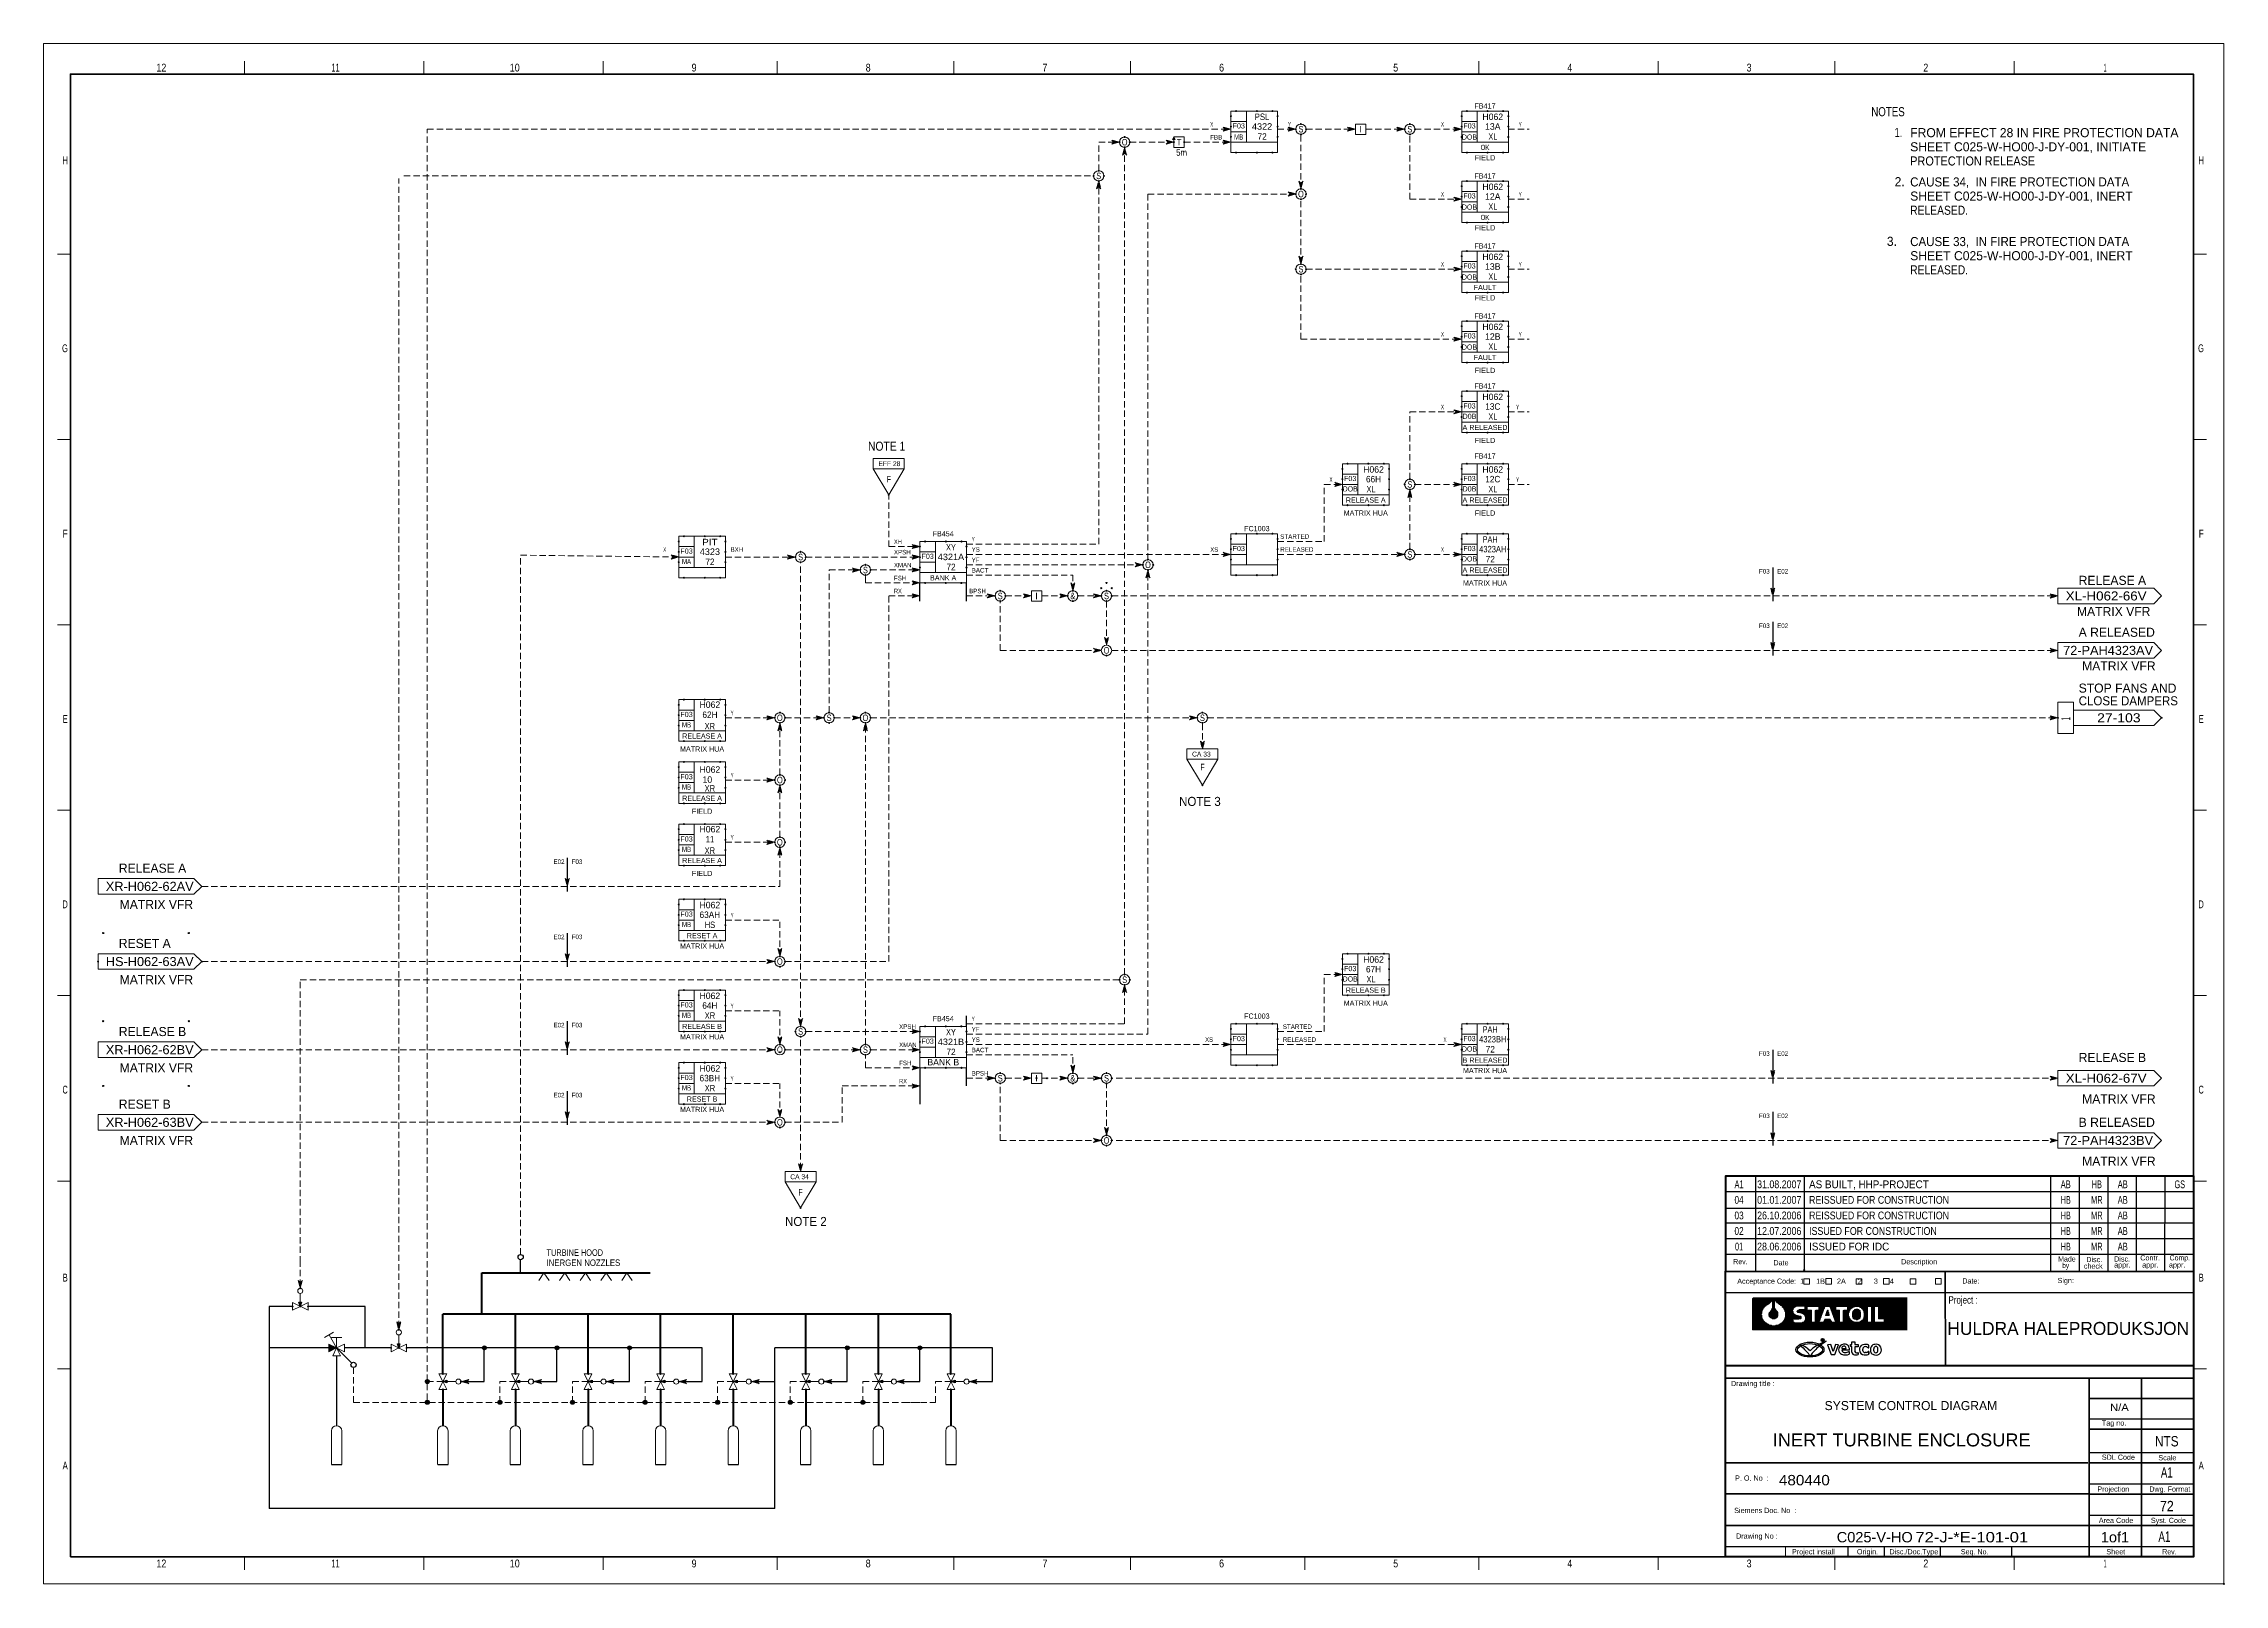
# Model space of a CAD drawing. Header units: millimetres. Extents: x 0 to 841, y 0 to 594.
import ezdxf
from ezdxf.enums import TextEntityAlignment as Align

# ---------------------------------------------------------------- set-up
doc = ezdxf.new("R2010")
doc.units = ezdxf.units.MM
doc.header["$LTSCALE"] = 0.81
doc.header["$PDMODE"] = 32
doc.header["$PDSIZE"] = 0.405
doc.linetypes.add('MEDIUM_DASHED', pattern=[4.5, 3, -1.5])
for name, color, linetype, lineweight in [('1', 7, 'Continuous', 13), ('18', 7, 'Continuous', 25), ('35', 7, 'Continuous', 25), ('46', 7, 'MEDIUM_DASHED', 13), ('47', 7, 'Continuous', 13), ('48', 7, 'Continuous', 13), ('49', 7, 'Continuous', 13), ('50', 7, 'Continuous', 25), ('51', 7, 'Continuous', 13), ('53', 7, 'Continuous', 13), ('8', 7, 'Continuous', 40), ('9', 7, 'Continuous', 13)]:
    doc.layers.add(name, color=color, linetype=linetype, lineweight=lineweight)
for name, color, linetype in [('12', 7, 'Continuous'), ('2', 7, 'Continuous'), ('36', 7, 'Continuous'), ('43', 7, 'Continuous'), ('45', 7, 'Continuous')]:
    doc.layers.add(name, color=color, linetype=linetype)

msp = doc.modelspace()

# ---------------------------------------------------------------- texts
at = {"layer": '1'}
for s, width, p in [('12', 0.85, (45.415, 583.2346)), ('12', 0.85, (45.415, 583.2346)), ('11', 0.65, (112.5776, 583.2346)), ('11', 0.65, (112.5776, 583.2346)), ('10', 0.85, (181.7362, 583.2346)), ('10', 0.85, (181.7362, 583.2346)), ('9', 0.85, (250.9055, 583.2346)), ('9', 0.85, (250.9055, 583.2346)), ('8', 0.85, (318.0638, 583.2346)), ('8', 0.85, (318.0638, 583.2346)), ('7', 0.85, (386.2244, 583.2346)), ('7', 0.85, (386.2244, 583.2346)), ('6', 0.85, (454.385, 583.2346)), ('6', 0.85, (454.385, 583.2346)), ('5', 0.85, (521.5433, 583.2346)), ('5', 0.85, (521.5433, 583.2346)), ('4', 0.85, (588.7016, 583.2346)), ('4', 0.85, (588.7016, 583.2346)), ('3', 0.85, (657.8646, 583.2346)), ('3', 0.85, (657.8646, 583.2346)), ('2', 0.85, (726.0252, 583.2346)), ('2', 0.85, (726.0252, 583.2346)), ('1', 0.4, (795.1799, 583.2346)), ('1', 0.4, (795.1799, 583.2346)), ('12', 0.85, (45.415, 6.3543)), ('12', 0.85, (45.415, 6.3543)), ('11', 0.65, (112.5776, 6.3543)), ('11', 0.65, (112.5776, 6.3543)), ('10', 0.85, (181.7362, 6.3543)), ('10', 0.85, (181.7362, 6.3543)), ('9', 0.85, (250.9055, 6.3543)), ('9', 0.85, (250.9055, 6.3543)), ('8', 0.85, (318.0638, 6.3543)), ('8', 0.85, (318.0638, 6.3543)), ('7', 0.85, (386.2244, 6.3543)), ('7', 0.85, (386.2244, 6.3543)), ('6', 0.85, (454.385, 6.3543)), ('6', 0.85, (454.385, 6.3543)), ('5', 0.85, (521.5433, 6.3543)), ('5', 0.85, (521.5433, 6.3543)), ('4', 0.85, (588.7016, 6.3543)), ('4', 0.85, (588.7016, 6.3543)), ('3', 0.85, (657.8646, 6.3543)), ('3', 0.85, (657.8646, 6.3543)), ('2', 0.85, (726.0252, 6.3543)), ('2', 0.85, (726.0252, 6.3543)), ('1', 0.4, (795.1799, 6.3543)), ('1', 0.4, (795.1799, 6.3543))]:
    msp.add_text(s, height=3.02, dxfattribs=dict(at, width=width)).set_placement(p, align=Align.CENTER)
for s, width, p in [('H', 0.65, (9.3291, 547.4945)), ('H', 0.65, (9.3291, 547.4945)), ('H', 0.65, (833.2709, 547.4945)), ('H', 0.65, (833.2709, 547.4945)), ('G', 0.65, (9.3291, 475.0071)), ('G', 0.65, (9.3291, 475.0071)), ('G', 0.65, (833.2709, 475.0071)), ('G', 0.65, (833.2709, 475.0071)), ('F', 0.8, (9.3291, 403.526)), ('F', 0.8, (9.3291, 403.526)), ('F', 0.8, (833.2709, 403.526)), ('F', 0.8, (833.2709, 403.526)), ('E', 0.75, (9.3291, 332.0449)), ('E', 0.75, (9.3291, 332.0449)), ('E', 0.75, (833.2709, 332.0449)), ('E', 0.75, (833.2709, 332.0449)), ('D', 0.65, (9.3291, 260.5646)), ('D', 0.65, (9.3291, 260.5646)), ('D', 0.65, (833.2709, 260.5646)), ('D', 0.65, (833.2709, 260.5646)), ('C', 0.65, (9.3291, 189.0835)), ('C', 0.65, (9.3291, 189.0835)), ('C', 0.65, (833.2709, 189.0835)), ('C', 0.65, (833.2709, 189.0835)), ('B', 0.75, (9.3291, 116.5961)), ('B', 0.75, (9.3291, 116.5961)), ('B', 0.75, (833.2709, 116.5961)), ('B', 0.75, (833.2709, 116.5961)), ('A', 0.75, (9.3291, 44.1087)), ('A', 0.75, (9.3291, 44.1087)), ('A', 0.75, (833.2709, 44.1087)), ('A', 0.75, (833.2709, 44.1087))]:
    msp.add_text(s, height=3.02, dxfattribs=dict(at, width=width)).set_placement(p, align=Align.RIGHT)
for s, height, width, p in [('Made', 2.013, 0.8, (777.0953, 124.2937)), ('Made', 2.013, 0.8, (777.0953, 124.2937)), ('Disc.', 2.013, 0.9, (787.9386, 124.0717)), ('Disc.', 2.013, 0.9, (787.9386, 124.0717)), ('Disc.', 2.013, 0.9, (798.6913, 124.2929)), ('Disc.', 2.013, 0.9, (798.6913, 124.2929)), ('Comp.', 2.013, 0.8, (820.0591, 124.7354)), ('Comp.', 2.013, 0.8, (820.0591, 124.7354)), ('Rev.', 2.013, 0.8, (651.7496, 123.2803)), ('Rev.', 2.013, 0.8, (651.7496, 123.2803)), ('Date', 2.013, 0.9, (667.2386, 122.8402)), ('Date', 2.013, 0.9, (667.2386, 122.8402)), ('Date:', 2.013, 0.9, (740.0945, 115.8173)), ('Date:', 2.013, 0.9, (740.0945, 115.8173)), ('Sign:', 2.013, 0.9, (776.8646, 115.9827)), ('Sign:', 2.013, 0.9, (776.8646, 115.9827)), ('by', 2.013, 0.75, (778.6441, 121.7756)), ('by', 2.013, 0.75, (778.6441, 121.7756)), ('check', 2.013, 0.95, (786.9811, 121.5543)), ('check', 2.013, 0.95, (786.9811, 121.5543)), ('Project :', 2.867, 0.8, (734.7843, 108.074)), ('Project :', 2.867, 0.8, (734.7843, 108.074)), ('N/A', 2.813, 1.15, (797.1079, 66.6598)), ('SDL Code', 2.013, 0.9, (793.9449, 47.8362)), ('SDL Code', 2.013, 0.9, (793.9449, 47.8362)), ('Scale', 2.013, 0.95, (815.7315, 47.6323)), ('Scale', 2.013, 0.95, (815.7315, 47.6323)), ('P. O. No  :', 2.013, 0.95, (652.463, 39.7906)), ('P. O. No  :', 2.013, 0.95, (652.463, 39.7906)), ('Dwg. Format', 2.013, 0.9, (812.2228, 35.5512)), ('Dwg. Format', 2.013, 0.9, (812.2228, 35.5512)), ('Syst. Code', 2.013, 0.9, (812.8496, 23.4693)), ('Syst. Code', 2.013, 0.9, (812.8496, 23.4693)), ('Seq. No.', 2.013, 0.85, (739.552, 11.3882)), ('Seq. No.', 2.013, 0.85, (739.552, 11.3882)), ('Sheet', 2.013, 0.95, (795.6843, 11.3882)), ('Sheet', 2.013, 0.95, (795.6843, 11.3882)), ('Rev.', 2.013, 0.8, (817.2346, 11.3882)), ('Rev.', 2.013, 0.8, (817.2346, 11.3882))]:
    msp.add_text(s, height=height, dxfattribs=dict(at, width=width)).set_placement(p)
for s, p in [('Contr.', (808.7598, 124.7354)), ('Contr.', (808.7598, 124.7354)), ('Acceptance Code:  1      1B      2A      2      3      4  ', (653.2976, 115.7339)), ('Acceptance Code:  1      1B      2A      2      3      4  ', (653.2976, 115.7339)), ('Description', (716.4953, 123.2244)), ('Description', (716.4953, 123.2244)), ('appr.', (798.6913, 121.9969)), ('appr.', (798.6913, 121.9969)), ('appr.', (809.4898, 121.9969)), ('appr.', (809.4898, 121.9969)), ('appr.', (819.8315, 121.9969)), ('appr.', (819.8315, 121.9969)), ('Drawing title :', (650.8654, 76.2567)), ('Drawing title :', (650.8654, 76.2567)), ('Tag no.', (793.9409, 61.0378)), ('Tag no.', (793.9409, 61.0378)), ('Projection', (792.1756, 35.5512)), ('Projection', (792.1756, 35.5512)), ('Siemens Doc. No  :', (652.111, 27.315)), ('Siemens Doc. No  :', (652.111, 27.315)), ('Area Code', (792.7646, 23.4693)), ('Area Code', (792.7646, 23.4693)), ('Drawing No :', (652.8472, 17.4291)), ('Drawing No :', (652.8472, 17.4291)), ('Project install', (674.3984, 11.3882)), ('Project install', (674.3984, 11.3882)), ('Origin.', (699.4575, 11.3882)), ('Origin.', (699.4575, 11.3882)), ('Disc./Doc.Type', (711.9866, 11.3882)), ('Disc./Doc.Type', (711.9866, 11.3882))]:
    msp.add_text(s, height=2.013, dxfattribs=at).set_placement(p)
at = {"layer": '12'}
for s, p in [('EFF 28', (322, 431.063)), ('CA 33', (443, 319.063)), ('CA 34', (288, 156.063))]:
    msp.add_text(s, height=1.875, dxfattribs=at).set_placement(p)
at = {"layer": '2'}
for s, width, p in [('A1', 0.6, (653.9996, 152.5811)), ('31.08.2007', 0.85, (669.5, 152.5811)), ('AB', 0.7, (780, 152.5811)), ('HB', 0.65, (792, 152.5811)), ('AB', 0.7, (802, 152.5811)), ('GS', 0.65, (823.9996, 152.5811)), ('04', 0.8, (653.9996, 146.5811)), ('03', 0.8, (653.9996, 140.5811)), ('01.01.2007', 0.85, (669.5, 146.5811)), ('26.10.2006', 0.85, (669.5, 140.5811)), ('HB', 0.65, (780, 146.5811)), ('HB', 0.65, (780, 140.5811)), ('MR', 0.6, (792, 146.5811)), ('MR', 0.6, (792, 140.5811)), ('AB', 0.7, (802, 146.5811)), ('AB', 0.7, (802, 140.5811)), ('02', 0.8, (653.9996, 134.5811)), ('12.07.2006', 0.85, (669.5, 134.5811)), ('HB', 0.65, (780, 134.5811)), ('MR', 0.6, (792, 134.5811)), ('AB', 0.7, (802, 134.5811)), ('01', 0.65, (653.9996, 128.5811)), ('28.06.2006', 0.85, (669.5, 128.5811)), ('HB', 0.65, (780, 128.5811)), ('MR', 0.6, (792, 128.5811)), ('AB', 0.7, (802, 128.5811))]:
    msp.add_text(s, height=3, dxfattribs=dict(at, width=width)).set_placement(p, align=Align.CENTER)
for s, width, p in [('AS BUILT, HHP-PROJECT', 0.95, (681, 152.5811)), ('REISSUED FOR CONSTRUCTION', 0.85, (681, 146.5811)), ('REISSUED FOR CONSTRUCTION', 0.85, (681, 140.5811)), ('ISSUED FOR CONSTRUCTION', 0.85, (681, 134.5811)), ('ISSUED FOR IDC', 0.95, (681, 128.5811))]:
    msp.add_text(s, height=3, dxfattribs=dict(at, width=width)).set_placement(p)
msp.add_text('HULDRA HALEPRODUKSJON', height=5, dxfattribs=at).set_placement((780.9827, 96), align=Align.CENTER)
at = {"layer": '35'}
for s, height, width, p in [('TURBINE HOOD', 2.5, 0.85, (194, 126.5)), ('INERGEN NOZZLES', 2.5, 0.9, (194, 122.5992)), ('N/A', 2.813, 1.15, (797.1079, 66.6598))]:
    msp.add_text(s, height=height, dxfattribs=dict(at, width=width)).set_placement(p)
msp.add_text('SYSTEM CONTROL DIAGRAM ', height=3.5, dxfattribs=at).set_placement((687, 67))
at = {"layer": '36'}
for s, height, width, p in [('NOTES', 3.5, 0.8, (705, 566)), ('1. ', 3.5, 0.75, (714, 558)), ('PROTECTION RELEASE', 3.5, 0.9, (720, 546.9992)), ('CAUSE 34,  IN FIRE PROTECTION DATA', 3.5, 0.95, (720, 538.9189)), ('RELEASED.', 3.5, 0.85, (720, 527.9992)), ('CAUSE 33,  IN FIRE PROTECTION DATA', 3.5, 0.95, (720, 515.9189)), ('RELEASED.', 3.5, 0.85, (720, 504.9992)), ('NOTE 1', 3.5, 0.85, (318, 437)), ('NOTE 3', 3.5, 0.95, (438, 300)), ('NOTE 2', 3.5, 0.95, (286, 138)), ('INERT TURBINE ENCLOSURE', 5, 1.05, (667, 53)), ('72-J-*E-101-01', 4, 1.2, (722, 16))]:
    msp.add_text(s, height=height, dxfattribs=dict(at, width=width)).set_placement(p)
for s, p in [('SHEET C025-W-HO00-J-DY-001, INITIATE ', (720, 552.4591)), ('FROM EFFECT 28 IN FIRE PROTECTION DATA', (720, 557.9189)), ('2. ', (714, 539)), ('SHEET C025-W-HO00-J-DY-001, INERT ', (720, 533.4591)), ('3. ', (711, 516)), ('SHEET C025-W-HO00-J-DY-001, INERT ', (720, 510.4591))]:
    msp.add_text(s, height=3.5, dxfattribs=at).set_placement(p)
for s, width, p in [('NTS', 0.85, (818.9862, 53)), ('A1', 0.7, (819, 41)), ('72', 0.9, (819, 28)), ('1of1', 1.05, (799, 16)), ('A1', 0.7, (818.0551, 16.1969))]:
    msp.add_text(s, height=4, dxfattribs=dict(at, width=width)).set_placement(p, align=Align.CENTER)
for s, width, p in [('480440', 1.1, (689, 38)), ('C025-V-HO', 1.05, (721, 16))]:
    msp.add_text(s, height=4, dxfattribs=dict(at, width=width)).set_placement(p, align=Align.RIGHT)
at = {"layer": '45'}
for s, width, p in [('X', 0.6, (450, 562.011)), ('Y', 0.6, (480, 562.011)), ('X', 0.6, (539, 562.011)), ('Y', 0.6, (569, 562.011)), ('FBB', 0.85, (450, 557.011)), ('X', 0.6, (539, 535.011)), ('Y', 0.6, (569, 535.011)), ('X', 0.6, (539, 508.011)), ('Y', 0.6, (569, 508.011)), ('X', 0.6, (539, 481.011)), ('Y', 0.6, (569, 481.011)), ('X', 0.6, (539, 453.011)), ('Y', 0.6, (568, 453.011)), ('X', 0.6, (496, 425.011)), ('Y', 0.6, (568, 425.011)), ('STARTED', 0.9, (477, 403.011)), ('X', 0.6, (239, 398.011)), ('BXH', 0.8, (265, 398.011)), ('XH', 0.75, (328, 401.011)), ('XPSH', 0.85, (328, 397.011)), ('Y', 0.6, (358, 402.011)), ('YS', 0.8, (358, 398.011)), ('YF', 0.8, (358, 394.011)), ('XS', 0.8, (450, 398.011)), ('RELEASED', 0.9, (477, 398.011)), ('X', 0.6, (539, 398.011)), ('XMAN', 0.8, (328, 392.011)), ('FSH', 0.85, (328, 387.011)), ('BACT', 0.9, (358, 390.011)), ('F03', 0.95, (661.6614, 389.626)), ('E02', 0.9, (668.6614, 389.626)), ('RX', 0.75, (328, 382.011)), ('BPSH', 0.85, (357, 382.011)), ('F03', 0.95, (661.6614, 368.626)), ('E02', 0.9, (668.6614, 368.626)), ('Y', 0.6, (265, 335.011)), ('Y', 0.6, (265, 311.011)), ('Y', 0.6, (265, 287.011)), ('E02', 0.9, (196.6614, 277.626)), ('F03', 0.95, (203.6614, 277.626)), ('Y', 0.6, (265, 257.011)), ('E02', 0.9, (196.6614, 248.626)), ('F03', 0.95, (203.6614, 248.626)), ('Y', 0.6, (265, 222.011)), ('Y', 0.6, (358, 217.011)), ('E02', 0.9, (196.6614, 214.626)), ('F03', 0.95, (203.6614, 214.626)), ('XPSH', 0.85, (330, 214.011)), ('YF', 0.8, (358, 213.011)), ('YS', 0.8, (358, 209.011)), ('XS', 0.8, (448, 209.011)), ('STARTED', 0.9, (478, 214.011)), ('RELEASED', 0.9, (478, 209.011)), ('X', 0.6, (540, 209.011)), ('XMAN', 0.8, (330, 207.011)), ('BACT', 0.9, (358, 205.011)), ('F03', 0.95, (661.6614, 203.626)), ('E02', 0.9, (668.6614, 203.626)), ('Y', 0.6, (265, 194.011)), ('RX', 0.75, (330, 193.011)), ('FSH', 0.85, (330, 200.011)), ('BPSH', 0.85, (358, 196.011)), ('E02', 0.9, (196.6614, 187.626)), ('F03', 0.95, (203.6614, 187.626)), ('F03', 0.95, (661.6614, 179.626)), ('E02', 0.9, (668.6614, 179.626))]:
    msp.add_text(s, height=1.75, dxfattribs=dict(at, width=width)).set_placement(p)
at = {"layer": '49'}
for s, p in [('RELEASE A', (785, 385.2504)), ('A RELEASED', (785, 365.2504)), ('STOP FANS AND', (785, 343.6992)), ('RELEASE A', (29, 274.2504)), ('RESET A', (29, 245.2504)), ('RELEASE B', (29, 211.2504)), ('RELEASE B', (785, 201.2504)), ('RESET B', (29, 183.2504)), ('B RELEASED', (785, 176.2504))]:
    msp.add_text(s, height=3.5, dxfattribs=at).set_placement(p)
for s, width, p in [('XL-H062-66V', 1.1, (780, 379.2504)), ('72-PAH4323AV', 1.05, (779, 358.2504)), ('CLOSE DAMPERS', 0.95, (785, 338.8)), ('XR-H062-62AV', 1.05, (24, 267.2504)), ('HS-H062-63AV', 1.05, (24, 238.2504)), ('XR-H062-62BV', 1.05, (24, 204.2504)), ('XL-H062-67V', 1.1, (780, 193.2504)), ('XR-H062-63BV', 1.05, (24, 176.2504)), ('72-PAH4323BV', 1.05, (779, 169.2504))]:
    msp.add_text(s, height=3.5, dxfattribs=dict(at, width=width)).set_placement(p)
for p in [(798.5, 373.2504), (800.5, 352.2504), (43.5, 260.2504), (43.5, 231.2504), (43.5, 197.2504), (800.5, 185.2504), (43.5, 169.2504), (800.5, 161.2504)]:
    msp.add_text('MATRIX VFR', height=3.5, dxfattribs=at).set_placement(p, align=Align.CENTER)
at = {"layer": '49', "width": 0.4}
msp.add_text('1', height=3.5, rotation=90, dxfattribs=at).set_placement((781.7496, 333))
at = {"layer": '49', "width": 1.15}
msp.add_text('27-103', height=3.5, dxfattribs=at).set_placement((800.5, 332.2504), align=Align.CENTER)
at = {"layer": '50'}
for s, height, width, p in [('PSL', 2.5, 0.9, (469.9913, 564.5331)), ('O', 2.5, 0.75, (417.0004, 554.7496)), ('T', 2.5, 0.85, (438.0004, 554.7496)), ('MB', 2, 0.7, (460.9937, 556.9685)), ('4322', 2.5, 1.05, (470, 560.7969)), ('72', 2.5, 0.95, (470.0311, 556.9189)), ('S', 2.5, 0.75, (485.0004, 559.7496)), ('I', 2.5, 0.9, (508, 559.7496)), ('S', 2.5, 0.75, (527.0004, 559.7496)), ('DOB', 2, 0.8, (549.9941, 556.9685)), ('XL', 2.5, 0.85, (559.0311, 556.9189)), ('5m', 2.5, 0.9, (438.9677, 550.7496)), ('FIELD', 2, 1.05, (555.9937, 548.9685)), ('OK', 2, 0.7, (555.9933, 552.9685)), ('S', 2.5, 0.75, (407.0004, 541.7496)), ('O', 2.5, 0.75, (485.0004, 534.7496)), ('DOB', 2, 0.8, (549.9941, 529.9685)), ('XL', 2.5, 0.85, (559.0311, 529.9189)), ('FIELD', 2, 1.05, (555.9937, 521.9685)), ('OK', 2, 0.7, (555.9933, 525.9685)), ('S', 2.5, 0.75, (485.0004, 505.7496)), ('DOB', 2, 0.8, (549.9941, 502.9685)), ('XL', 2.5, 0.85, (559.0311, 502.9189)), ('FIELD', 2, 1.05, (555.9937, 494.9685)), ('DOB', 2, 0.8, (549.9941, 475.9685)), ('XL', 2.5, 0.85, (559.0311, 475.9189)), ('FIELD', 2, 1.05, (555.9937, 466.9685)), ('13C', 2.5, 0.95, (559.0004, 452.7969)), ('D0B', 2, 0.9, (550.0004, 449.2835)), ('XL', 2.5, 0.85, (559.0311, 448.9189)), ('FIELD', 2, 1.05, (555.9937, 439.9685)), ('DOB', 2, 0.8, (504.0004, 421.2835)), ('66H', 2.5, 0.95, (513, 424.7969)), ('XL', 2.5, 0.85, (512.0311, 420.9189)), ('S', 2.5, 0.75, (527.0004, 422.7496)), ('D0B', 2, 0.9, (550.0004, 421.2835)), ('12C', 2.5, 0.95, (559.0004, 424.7969)), ('XL', 2.5, 0.85, (559.0311, 420.9189)), ('FIELD', 2, 1.05, (555.9937, 411.9685)), ('PAH', 2.5, 0.85, (557.9913, 401.5331)), ('4323', 2.5, 1.05, (257, 396.7969)), ('PIT', 2.5, 1.15, (256.9909, 400.5331)), ('72', 2.5, 0.95, (257.0311, 392.9189)), ('S', 2.5, 0.75, (292.0004, 394.7496)), ('4321A', 2.5, 1.05, (350, 394.7969)), ('XY', 2.5, 0.85, (349.9909, 398.5331)), ('S', 2.5, 0.75, (527.0004, 395.7496)), ('DOB', 2, 0.8, (550.0004, 394.2835)), ('4323AH', 2.5, 0.8, (559, 397.7969)), ('72', 2.5, 0.95, (558.0311, 393.9189)), ('MA', 2, 0.7, (248, 393.2835)), ('S', 2.5, 0.75, (317.0004, 389.7496)), ('72', 2.5, 0.95, (350.0311, 390.9189)), ('O', 2.5, 0.75, (426.0004, 391.7496)), ('S', 2.5, 0.75, (369.0004, 379.7496)), ('I', 2.5, 0.9, (383, 379.7496)), ('&', 2.5, 0.75, (397, 379.7496)), ('S', 2.5, 0.75, (410.0004, 379.7496)), ('O', 2.5, 0.75, (410.0004, 358.7496)), ('MB', 2, 0.7, (248, 330.2835)), ('62H', 2.5, 0.95, (257.0315, 333.9189)), ('XR', 2.5, 0.8, (256.9913, 329.5331)), ('O', 2.5, 0.75, (284.0004, 332.7496)), ('S', 2.5, 0.75, (303.0004, 332.7496)), ('O', 2.5, 0.75, (317.0004, 332.7496)), ('S', 2.5, 0.75, (447.0004, 332.7496)), ('O', 2.5, 0.75, (284.0004, 308.7496)), ('MB', 2, 0.7, (248, 306.2835)), ('XR', 2.5, 0.8, (256.9913, 305.5331)), ('FIELD', 2, 1.05, (253.9937, 296.9685)), ('11', 2.5, 0.8, (257.0311, 285.9189)), ('O', 2.5, 0.75, (284.0004, 284.7496)), ('MB', 2, 0.7, (248, 282.2835)), ('XR', 2.5, 0.8, (256.9913, 281.5331)), ('FIELD', 2, 1.05, (253.9937, 272.9685)), ('MB', 2, 0.7, (248, 253.2835)), ('63AH', 2.5, 0.95, (257, 256.7969)), ('HS', 2.5, 0.8, (257.0311, 252.9189)), ('O', 2.5, 0.75, (284.0004, 238.7496)), ('67H', 2.5, 0.95, (513, 235.7969)), ('S', 2.5, 0.75, (417.0004, 231.7496)), ('DOB', 2, 0.8, (504.0004, 232.2835)), ('XL', 2.5, 0.85, (512.0311, 231.9189)), ('MB', 2, 0.7, (248, 218.2835)), ('64H', 2.5, 0.95, (257, 221.7969)), ('XR', 2.5, 0.8, (257.0315, 217.9189)), ('S', 2.5, 0.75, (292.0004, 211.7496)), ('4321B', 2.5, 1.05, (350, 207.7969)), ('XY', 2.5, 0.85, (349.9909, 211.5331)), ('4323BH', 2.5, 0.8, (559, 208.7969)), ('PAH', 2.5, 0.85, (557.9913, 212.5331)), ('O', 2.5, 0.75, (284.0004, 204.7496)), ('S', 2.5, 0.75, (317.0004, 204.7496)), ('72', 2.5, 0.95, (350.0311, 203.9189)), ('DOB', 2, 0.8, (550.0004, 205.2835)), ('72', 2.5, 0.95, (558.0311, 204.9189)), ('63BH', 2.5, 0.95, (257, 193.7969)), ('S', 2.5, 0.75, (369.0004, 193.7496)), ('I', 2.5, 0.9, (383, 193.7496)), ('&', 2.5, 0.75, (397, 193.7496)), ('S', 2.5, 0.75, (410.0004, 193.7496)), ('MB', 2, 0.7, (248, 190.2835)), ('XR', 2.5, 0.8, (257.0315, 189.9189)), ('O', 2.5, 0.75, (284.0004, 176.7496)), ('O', 2.5, 0.75, (410.0004, 169.7496))]:
    msp.add_text(s, height=height, dxfattribs=dict(at, width=width)).set_placement(p, align=Align.CENTER)
for s, height, p in [('FB417', 2, (555.9941, 568.9685)), ('H062', 2.5, (558.9913, 564.5331)), ('F03', 2, (461, 561.2835)), ('F03', 2, (550, 561.2835)), ('13A', 2.5, (558.9996, 560.7969)), ('FB417', 2, (555.9941, 541.9685)), ('H062', 2.5, (558.9913, 537.5331)), ('F03', 2, (550, 534.2835)), ('12A', 2.5, (558.9996, 533.7969)), ('FB417', 2, (555.9941, 514.9685)), ('F03', 2, (550, 507.2835)), ('H062', 2.5, (558.9913, 510.5331)), ('13B', 2.5, (559.0004, 506.7969)), ('FAULT', 2, (555.9937, 498.9685)), ('FB417', 2, (555.9941, 487.9685)), ('F03', 2, (550, 480.2835)), ('H062', 2.5, (558.9913, 483.5331)), ('12B', 2.5, (559.0004, 479.7969)), ('FAULT', 2, (555.9937, 471.9685)), ('FB417', 2, (555.9941, 460.9685)), ('F03', 2, (550, 453.2835)), ('H062', 2.5, (558.9913, 456.5331)), ('A RELEASED', 2, (555.9937, 444.9685)), ('H062', 2.5, (512.9913, 428.5331)), ('FB417', 2, (555.9941, 433.9685)), ('H062', 2.5, (558.9913, 428.5331)), ('F03', 2, (504, 425.2835)), ('F03', 2, (550, 425.2835)), ('MATRIX HUA', 2, (509.9937, 411.9685)), ('RELEASE A', 2, (509.9937, 416.9685)), ('A RELEASED', 2, (555.9937, 416.9685)), ('FB454', 2, (346.9941, 403.9685)), ('FC1003', 2, (467.9941, 405.9685)), ('F03', 2, (248, 397.2835)), ('F03', 2, (341, 395.2835)), ('F03', 2, (461, 398.2835)), ('F03', 2, (550, 398.2835)), ('BANK A', 2, (346.9937, 386.9685)), ('A RELEASED', 2, (555.9937, 389.9685)), ('MATRIX HUA', 2, (555.9937, 384.9685)), ('H062', 2.5, (257, 337.7969)), ('F03', 2, (248, 334.2835)), ('MATRIX HUA', 2, (253.9937, 320.9685)), ('RELEASE A', 2, (253.9937, 325.9685)), ('F03', 2, (248, 310.2835)), ('H062', 2.5, (257, 312.7969)), ('10', 2.5, (256.0315, 308.9189)), ('RELEASE A', 2, (253.9937, 301.9685)), ('F03', 2, (248, 286.2835)), ('H062', 2.5, (257, 289.7969)), ('RELEASE A', 2, (253.9937, 277.9685)), ('H062', 2.5, (256.9913, 260.5331)), ('F03', 2, (248, 257.2835)), ('MATRIX HUA', 2, (253.9937, 244.9685)), ('RESET A', 2, (253.9941, 248.9685)), ('F03', 2, (504, 236.2835)), ('H062', 2.5, (512.9913, 239.5331)), ('H062', 2.5, (256.9913, 225.5331)), ('RELEASE B', 2, (509.9937, 227.9685)), ('F03', 2, (248, 222.2835)), ('FB454', 2, (346.9941, 216.9685)), ('FC1003', 2, (467.9941, 217.9685)), ('MATRIX HUA', 2, (509.9937, 222.9685)), ('MATRIX HUA', 2, (253.9937, 209.9685)), ('RELEASE B', 2, (253.9937, 213.9685)), ('F03', 2, (341, 208.2835)), ('F03', 2, (461, 209.2835)), ('F03', 2, (550, 209.2835)), ('BANK B', 2.5, (347.0315, 199.9189)), ('B RELEASED', 2, (555.9937, 200.9685)), ('F03', 2, (248, 194.2835)), ('H062', 2.5, (256.9913, 197.5331)), ('MATRIX HUA', 2, (555.9937, 196.9685)), ('RESET B', 2, (253.9933, 185.9685)), ('MATRIX HUA', 2, (253.9937, 181.9685))]:
    msp.add_text(s, height=height, dxfattribs=at).set_placement(p, align=Align.CENTER)
at = {"layer": '53', "width": 0.65}
for p in [(326.0004, 424.7496), (447.0004, 313.7496), (292.0004, 149.7496)]:
    msp.add_text('F', height=2.5, dxfattribs=at).set_placement(p, align=Align.CENTER)

# ---------------------------------------------------------------- hatches: boundary and pattern name
at = {"layer": '1'}
for points in [[(110, 92.5), (113, 91), (110, 89.5)], [(170.7685, 91.0189, 1), (169.2693, 91.0189, 1)], [(198.7685, 91.0189, 1), (197.2693, 91.0189, 1)], [(226.7685, 91.0189, 1), (225.2693, 91.0189, 1)], [(310.7685, 91.0189, 1), (309.2693, 91.0189, 1)], [(338.7685, 91.0189, 1), (337.2693, 91.0189, 1)], [(148.7685, 78.0189, 1), (147.2693, 78.0189, 1)], [(148.7685, 70.0189, 1), (147.2693, 70.0189, 1)], [(176.7685, 70.0189, 1), (175.2693, 70.0189, 1)], [(204.7685, 70.0189, 1), (203.2693, 70.0189, 1)], [(232.7685, 70.0189, 1), (231.2693, 70.0189, 1)], [(260.7685, 70.0189, 1), (259.2693, 70.0189, 1)], [(288.7685, 70.0189, 1), (287.2693, 70.0189, 1)], [(316.7685, 70.0189, 1), (315.2693, 70.0189, 1)]]:
    msp.add_hatch(color=256, dxfattribs=at).paths.add_polyline_path(points)
at = {"layer": '35'}
msp.add_hatch(color=256, dxfattribs=at).paths.add_polyline_path([(686.817, 94.0188, 1), (685.6074, 94.0188, 1)])

# ---------------------------------------------------------------- linework, layer by layer
at = {"layer": '1'}
for p, q in [((77.4913, 587.2614), (77.4913, 582.2276)), ((77.4913, 587.2614), (77.4913, 582.2276)), ((146.6543, 587.2614), (146.6543, 582.2276)), ((146.6543, 587.2614), (146.6543, 582.2276)), ((215.8173, 587.2614), (215.8173, 582.2276)), ((215.8173, 587.2614), (215.8173, 582.2276)), ((282.9756, 587.2614), (282.9756, 582.2276)), ((282.9756, 587.2614), (282.9756, 582.2276)), ((351.1362, 587.2614), (351.1362, 582.2276)), ((351.1362, 587.2614), (351.1362, 582.2276)), ((419.2969, 587.2614), (419.2969, 582.2276)), ((419.2969, 587.2614), (419.2969, 582.2276)), ((486.4551, 587.2614), (486.4551, 582.2276)), ((486.4551, 587.2614), (486.4551, 582.2276)), ((553.6134, 587.2614), (553.6134, 582.2276)), ((553.6134, 587.2614), (553.6134, 582.2276)), ((622.7764, 587.2614), (622.7764, 582.2276)), ((622.7764, 587.2614), (622.7764, 582.2276)), ((690.937, 587.2614), (690.937, 582.2276)), ((690.937, 587.2614), (690.937, 582.2276)), ((760.1, 587.2614), (760.1, 582.2276)), ((760.1, 587.2614), (760.1, 582.2276)), ((10.3331, 512.7606), (5.3213, 512.7606)), ((10.3331, 512.7606), (5.3213, 512.7606)), ((834.2748, 512.7606), (829.263, 512.7606)), ((834.2748, 512.7606), (829.263, 512.7606)), ((10.3331, 441.2795), (5.3213, 441.2795)), ((10.3331, 441.2795), (5.3213, 441.2795)), ((834.2748, 441.2795), (829.263, 441.2795)), ((834.2748, 441.2795), (829.263, 441.2795)), ((10.3331, 369.7992), (5.3213, 369.7992)), ((10.3331, 369.7992), (5.3213, 369.7992)), ((834.2748, 369.7992), (829.263, 369.7992)), ((834.2748, 369.7992), (829.263, 369.7992)), ((10.3331, 298.3181), (5.3213, 298.3181)), ((10.3331, 298.3181), (5.3213, 298.3181)), ((834.2748, 298.3181), (829.263, 298.3181)), ((834.2748, 298.3181), (829.263, 298.3181)), ((10.3331, 226.8378), (5.3213, 226.8378)), ((10.3331, 226.8378), (5.3213, 226.8378)), ((834.2748, 226.8378), (829.263, 226.8378)), ((834.2748, 226.8378), (829.263, 226.8378)), ((10.3331, 155.3567), (5.3213, 155.3567)), ((10.3331, 155.3567), (5.3213, 155.3567)), ((834.2748, 155.3567), (829.263, 155.3567)), ((834.2748, 155.3567), (829.263, 155.3567)), ((193, 120), (190.9992, 117)), ((193, 120), (195, 117)), ((201, 120), (198.9992, 117)), ((201, 120), (203, 117)), ((209, 120), (206.9992, 117)), ((209, 120), (211, 117)), ((217, 120), (214.9992, 117)), ((217, 120), (219, 117)), ((225, 120), (222.9992, 117)), ((225, 120), (227, 117)), ((659.3874, 110.2827), (718.8394, 110.2827)), ((659.3874, 110.2827), (718.8394, 110.2827)), ((659.3874, 110.0874), (718.8394, 110.0874)), ((659.3874, 110.0874), (718.8394, 110.0874)), ((659.3874, 109.8913), (718.8394, 109.8913)), ((659.3874, 109.8913), (718.8394, 109.8913)), ((667.7228, 109.6953), (718.8394, 109.6953)), ((667.7228, 109.6953), (718.8394, 109.6953)), ((667.9315, 109.4992), (718.8394, 109.4992)), ((667.9315, 109.4992), (718.8394, 109.4992)), ((668.1394, 109.3039), (718.8394, 109.3039)), ((668.1394, 109.3039), (718.8394, 109.3039)), ((668.348, 109.1079), (718.8394, 109.1079)), ((668.348, 109.1079), (718.8394, 109.1079)), ((668.5567, 108.9118), (718.8394, 108.9118)), ((668.5567, 108.9118), (718.8394, 108.9118)), ((668.7646, 108.7165), (718.8394, 108.7165)), ((668.7646, 108.7165), (718.8394, 108.7165)), ((668.9732, 108.5205), (718.8394, 108.5205)), ((668.9732, 108.5205), (718.8394, 108.5205)), ((669.1819, 108.3244), (718.8394, 108.3244)), ((669.1819, 108.3244), (718.8394, 108.3244)), ((669.3898, 108.1291), (718.8394, 108.1291)), ((669.3898, 108.1291), (718.8394, 108.1291)), ((669.5984, 108.1291), (718.8394, 108.1291)), ((669.5984, 108.1291), (718.8394, 108.1291)), ((669.8071, 107.9331), (718.8394, 107.9331)), ((669.8071, 107.9331), (718.8394, 107.9331)), ((670.015, 107.737), (718.8394, 107.737)), ((670.015, 107.737), (718.8394, 107.737)), ((670.4323, 107.5409), (718.8394, 107.5409)), ((670.4323, 107.5409), (718.8394, 107.5409)), ((678.1425, 107.3457), (718.8394, 107.3457)), ((678.1425, 107.3457), (718.8394, 107.3457)), ((707.9409, 107.1496), (718.8394, 107.1496)), ((707.9409, 107.1496), (718.8394, 107.1496)), ((707.9409, 106.9535), (718.8394, 106.9535)), ((707.9409, 106.9535), (718.8394, 106.9535)), ((707.9409, 106.7583), (718.8394, 106.7583)), ((707.9409, 106.7583), (718.8394, 106.7583)), ((707.9409, 106.5622), (718.8394, 106.5622)), ((707.9409, 106.5622), (718.8394, 106.5622)), ((707.9409, 106.3661), (718.8394, 106.3661)), ((707.9409, 106.3661), (718.8394, 106.3661)), ((707.9409, 106.1701), (718.8394, 106.1701)), ((707.9409, 106.1701), (718.8394, 106.1701)), ((707.9409, 105.9748), (718.8394, 105.9748)), ((707.9409, 105.9748), (718.8394, 105.9748)), ((707.9409, 105.7787), (718.8394, 105.7787)), ((707.9409, 105.7787), (718.8394, 105.7787)), ((707.9409, 105.5827), (718.8394, 105.5827)), ((707.9409, 105.5827), (718.8394, 105.5827)), ((707.9409, 105.3874), (718.8394, 105.3874)), ((707.9409, 105.3874), (718.8394, 105.3874)), ((707.9409, 105.1913), (718.8394, 105.1913)), ((707.9409, 105.1913), (718.8394, 105.1913)), ((707.9409, 104.9953), (718.8394, 104.9953)), ((707.9409, 104.9953), (718.8394, 104.9953)), ((707.9409, 104.7992), (718.8394, 104.7992)), ((707.9409, 104.7992), (718.8394, 104.7992)), ((707.9409, 104.6039), (718.8394, 104.6039)), ((707.9409, 104.6039), (718.8394, 104.6039)), ((707.9409, 104.4079), (718.8394, 104.4079)), ((707.9409, 104.4079), (718.8394, 104.4079)), ((707.9409, 104.2118), (718.8394, 104.2118)), ((707.9409, 104.2118), (718.8394, 104.2118)), ((707.9409, 104.0165), (718.8394, 104.0165)), ((707.9409, 104.0165), (718.8394, 104.0165)), ((707.9409, 103.8205), (718.8394, 103.8205)), ((707.9409, 103.8205), (718.8394, 103.8205)), ((707.9409, 103.6244), (718.8394, 103.6244)), ((707.9409, 103.6244), (718.8394, 103.6244)), ((707.9409, 103.4283), (718.8394, 103.4283)), ((707.9409, 103.4283), (718.8394, 103.4283)), ((707.9409, 103.2331), (718.8394, 103.2331)), ((707.9409, 103.2331), (718.8394, 103.2331)), ((707.9409, 103.037), (718.8394, 103.037)), ((707.9409, 103.037), (718.8394, 103.037)), ((707.9409, 102.8409), (718.8394, 102.8409)), ((707.9409, 102.8409), (718.8394, 102.8409)), ((707.9409, 102.6457), (718.8394, 102.6457)), ((707.9409, 102.6457), (718.8394, 102.6457)), ((710.2339, 102.4496), (718.8394, 102.4496)), ((710.2339, 102.4496), (718.8394, 102.4496)), ((710.2339, 102.2535), (718.8394, 102.2535)), ((710.2339, 102.2535), (718.8394, 102.2535)), ((710.2339, 102.0583), (718.8394, 102.0583)), ((710.2339, 102.0583), (718.8394, 102.0583)), ((710.2339, 101.8622), (718.8394, 101.8622)), ((710.2339, 101.8622), (718.8394, 101.8622)), ((710.2339, 101.6661), (718.8394, 101.6661)), ((710.2339, 101.6661), (718.8394, 101.6661)), ((710.2339, 101.4701), (718.8394, 101.4701)), ((710.2339, 101.4701), (718.8394, 101.4701)), ((710.2339, 101.2748), (718.8394, 101.2748)), ((710.2339, 101.2748), (718.8394, 101.2748)), ((710.2339, 101.0787), (718.8394, 101.0787)), ((710.2339, 101.0787), (718.8394, 101.0787)), ((108.3528, 95.0488), (111.8173, 97.0488)), ((113, 91), (110.085, 96.0488)), ((111, 95), (115, 95)), ((113, 91), (113, 95)), ((659.3874, 99.5118), (718.8394, 99.5118)), ((659.3874, 99.5118), (718.8394, 99.5118)), ((659.3874, 99.3165), (718.8394, 99.3165)), ((659.3874, 99.3165), (718.8394, 99.3165)), ((659.3874, 99.1205), (718.8394, 99.1205)), ((659.3874, 99.1205), (718.8394, 99.1205)), ((659.3874, 98.9244), (718.8394, 98.9244)), ((659.3874, 98.9244), (718.8394, 98.9244)), ((659.3874, 98.7283), (718.8394, 98.7283)), ((659.3874, 98.7283), (718.8394, 98.7283)), ((659.3874, 98.5331), (718.8394, 98.5331)), ((659.3874, 98.5331), (718.8394, 98.5331)), ((659.3874, 98.337), (718.8394, 98.337)), ((659.3874, 98.337), (718.8394, 98.337)), ((667.9315, 99.5118), (718.8394, 99.5118)), ((667.9315, 99.5118), (718.8394, 99.5118)), ((668.7646, 99.7079), (718.8394, 99.7079)), ((668.7646, 99.7079), (718.8394, 99.7079)), ((669.1819, 99.9039), (718.8394, 99.9039)), ((669.1819, 99.9039), (718.8394, 99.9039)), ((669.5984, 100.0992), (718.8394, 100.0992)), ((669.5984, 100.0992), (718.8394, 100.0992)), ((669.8071, 100.2953), (718.8394, 100.2953)), ((669.8071, 100.2953), (718.8394, 100.2953)), ((670.2236, 100.4913), (718.8394, 100.4913)), ((670.2236, 100.4913), (718.8394, 100.4913)), ((670.4323, 100.4913), (718.8394, 100.4913)), ((670.4323, 100.4913), (718.8394, 100.4913)), ((678.3504, 100.6874), (718.8394, 100.6874)), ((678.3504, 100.6874), (718.8394, 100.6874)), ((710.2339, 100.8827), (718.8394, 100.8827)), ((710.2339, 100.8827), (718.8394, 100.8827)), ((113, 91), (111.5, 88)), ((111.5, 88), (114.5, 88)), ((114.5, 88), (113, 91)), ((10.3331, 82.8693), (5.3213, 82.8693)), ((10.3331, 82.8693), (5.3213, 82.8693)), ((834.2748, 82.9244), (829.263, 82.9244)), ((834.2748, 82.9244), (829.263, 82.9244)), ((111, 46), (111, 59)), ((115, 46), (115, 59)), ((152, 46), (152, 59)), ((156, 46), (156, 59)), ((180, 46), (180, 59)), ((184, 46), (184, 59)), ((208, 46), (208, 59)), ((212, 46), (212, 59)), ((236, 46), (236, 59)), ((240, 46), (240, 59)), ((264, 46), (264, 59)), ((268, 46), (268, 59)), ((292, 46), (292, 59)), ((296, 46), (296, 59)), ((320, 46), (320, 59)), ((324, 46), (324, 59)), ((348, 46), (348, 59)), ((352, 46), (352, 59)), ((77.4913, 10.3819), (77.4913, 5.348)), ((77.4913, 10.3819), (77.4913, 5.348)), ((146.6543, 10.3819), (146.6543, 5.348)), ((146.6543, 10.3819), (146.6543, 5.348)), ((215.8173, 10.3819), (215.8173, 5.348)), ((215.8173, 10.3819), (215.8173, 5.348)), ((282.9756, 10.3819), (282.9756, 5.348)), ((282.9756, 10.3819), (282.9756, 5.348)), ((351.1362, 10.3819), (351.1362, 5.348)), ((351.1362, 10.3819), (351.1362, 5.348)), ((419.2969, 10.3819), (419.2969, 5.348)), ((419.2969, 10.3819), (419.2969, 5.348)), ((486.4551, 10.3819), (486.4551, 5.348)), ((486.4551, 10.3819), (486.4551, 5.348)), ((553.6134, 10.3819), (553.6134, 5.348)), ((553.6134, 10.3819), (553.6134, 5.348)), ((622.7764, 10.3724), (622.7764, 5.348)), ((622.7764, 10.3724), (622.7764, 5.348)), ((671.8921, 10.3819), (671.8921, 14.4087)), ((671.8921, 10.3819), (671.8921, 14.4087)), ((690.937, 10.3819), (690.937, 5.348)), ((690.937, 10.3819), (690.937, 5.348)), ((760.1, 10.3819), (760.1, 5.348)), ((760.1, 10.3819), (760.1, 5.348))]:
    msp.add_line(p, q, dxfattribs=at)
at = {"layer": '1', "lineweight": 25}
for p, q in [((667, 392), (667, 379)), ((338, 379), (338, 386)), ((356, 379), (356, 386)), ((667, 371), (667, 358)), ((202, 280), (202, 267)), ((202, 251), (202, 238)), ((356, 215), (356, 219)), ((202, 217), (202, 204)), ((667, 206), (667, 193)), ((338, 199), (338, 185)), ((356, 192), (356, 199)), ((202, 190), (202, 177)), ((667, 182), (667, 169)), ((10.3331, 10.3819), (10.3331, 156.3638)), ((660.3472, 157.3669), (660.3472, 120.4638)), ((660.3472, 157.3669), (660.3472, 120.4638)), ((679.1055, 157.363), (679.1425, 120.4685)), ((679.1055, 157.363), (679.1425, 120.4685)), ((774.1331, 157.3701), (774.0709, 120.4906)), ((774.1331, 157.3701), (774.0709, 120.4906)), ((785.1591, 157.3701), (785.2441, 120.3071)), ((785.1591, 157.3701), (785.2441, 120.3071)), ((796.185, 157.3701), (796.2906, 120.4551)), ((796.185, 157.3701), (796.2906, 120.4551)), ((807.211, 157.3701), (807.222, 120.7858)), ((807.211, 157.3701), (807.222, 120.7858)), ((818.237, 157.3701), (818.1535, 120.289)), ((818.237, 157.3701), (818.1535, 120.289)), ((648.8252, 151.274), (829.2693, 151.274)), ((648.8252, 151.274), (829.2693, 151.274)), ((648.8268, 144.9488), (829.2677, 144.852)), ((648.8268, 144.9488), (829.2677, 144.852)), ((648.8276, 139.2898), (829.2701, 139.285)), ((648.8276, 139.2898), (829.2701, 139.285)), ((648.8126, 127.1669), (829.263, 127.1669)), ((648.8126, 127.1669), (829.263, 127.1669)), ((648.8173, 133.2315), (829.2748, 133.2315)), ((648.8173, 133.2315), (829.2748, 133.2315)), ((184, 120), (184, 125)), ((648.7228, 112.4181), (829.2756, 112.4181)), ((648.7228, 112.4181), (829.2756, 112.4181)), ((113, 91), (118.8283, 85.1717)), ((789.2465, 63.6646), (829.285, 63.6646)), ((789.2465, 63.6646), (829.285, 63.6646)), ((789.1685, 50.6528), (829.2748, 50.6528)), ((789.1685, 50.6528), (829.2748, 50.6528)), ((111.0008, 46.0008), (115.0008, 46.0008)), ((152.0008, 46.0008), (156.0008, 46.0008)), ((180.0008, 46.0008), (184.0008, 46.0008)), ((208.0008, 46.0008), (212.0008, 46.0008)), ((236.0008, 46.0008), (240.0008, 46.0008)), ((264.0008, 46.0008), (268.0008, 46.0008)), ((292.0008, 46.0008), (296.0008, 46.0008)), ((320.0008, 46.0008), (324.0008, 46.0008)), ((348.0008, 46.0008), (352.0008, 46.0008)), ((789.1685, 38.5709), (829.289, 38.5709)), ((789.1685, 38.5709), (829.289, 38.5709)), ((789.1685, 26.4898), (829.285, 26.4898)), ((789.1685, 26.4898), (829.285, 26.4898)), ((648.8228, 14.4087), (829.285, 14.4087)), ((648.8228, 14.4087), (829.285, 14.4087)), ((695.9488, 14.4087), (695.9488, 10.3819)), ((695.9488, 14.4087), (695.9488, 10.3819)), ((695.9488, 14.4087), (695.9488, 10.3819)), ((695.9488, 14.4087), (695.9488, 10.3819)), ((709.9819, 14.4087), (709.9819, 10.3819)), ((709.9819, 14.4087), (709.9819, 10.3819)), ((731.5331, 14.4087), (731.5331, 10.3819)), ((731.5331, 14.4087), (731.5331, 10.3819)), ((759.0976, 14.4087), (759.0976, 10.3819)), ((759.0976, 14.4087), (759.0976, 10.3819)), ((759.0976, 14.4087), (759.0976, 10.3819)), ((759.0976, 14.4087), (759.0976, 10.3819))]:
    msp.add_line(p, q, dxfattribs=at)
at = {"layer": '1', "lineweight": 35}
for p, q in [((829.263, 157.3701), (829.263, 83.348)), ((829.2567, 120.4906), (648.8079, 120.4748)), ((829.2567, 120.4906), (648.8079, 120.4748)), ((733.5504, 120.2354), (733.589, 84.1906)), ((733.5504, 120.2354), (733.589, 84.1906)), ((829.285, 79.2724), (648.8732, 79.2724)), ((829.285, 79.2724), (648.8732, 79.2724)), ((789.0795, 22.4803), (789.0724, 79.2567)), ((789.0795, 22.4803), (789.0724, 79.2567)), ((809.2157, 34.5441), (809.2929, 79.2535)), ((809.2157, 34.5441), (809.2929, 79.2535)), ((829.285, 71.4606), (789.1134, 71.4606)), ((829.285, 71.4606), (789.1134, 71.4606)), ((829.285, 59.648), (788.9921, 59.6331)), ((829.285, 59.648), (788.9921, 59.6331)), ((788.5559, 46.6299), (648.822, 46.6299)), ((788.5559, 46.6299), (648.822, 46.6299)), ((829.285, 46.6252), (789.1685, 46.6252)), ((829.285, 46.6252), (789.1685, 46.6252)), ((789.3409, 34.6961), (648.9969, 34.6969)), ((789.3409, 34.6961), (648.9969, 34.6969)), ((809.2157, 34.5441), (789.1685, 34.5441)), ((809.2157, 34.5441), (789.1685, 34.5441)), ((809.2157, 22.463), (809.2157, 34.5441)), ((829.2898, 34.5441), (809.2157, 34.5441)), ((809.2157, 22.463), (809.2157, 34.5441)), ((829.2898, 34.5441), (809.2157, 34.5441)), ((829.2748, 22.463), (648.9717, 22.463)), ((829.2748, 22.463), (648.9717, 22.463)), ((789.0787, 10.3921), (789.0787, 22.4732)), ((789.0787, 10.3921), (789.0787, 22.4732)), ((809.2157, 10.3819), (809.2157, 22.463)), ((809.2157, 10.3819), (809.2157, 22.463)), ((648.9504, 10.3819), (10.3331, 10.3819))]:
    msp.add_line(p, q, dxfattribs=at)
at = {"layer": '1', "lineweight": 53}
msp.add_line((829.263, 157.3701), (829.263, 83.348), dxfattribs=at)
at = {"layer": '1', "lineweight": 35}
for points in [[(829.263, 112.0142), (829.263, 582.2276), (10.3331, 582.2276), (10.3331, 10.3819)], [(829.263, 112.0142), (829.263, 582.2276), (10.3331, 582.2276), (10.3331, 10.3819)], [(648.7843, 84.1236), (648.8378, 157.3701), (829.263, 157.3701)]]:
    msp.add_lwpolyline(points, dxfattribs=at)
at = {"layer": '1', "lineweight": 25}
msp.add_lwpolyline([(648.9504, 10.3819), (10.3331, 10.3819), (10.3331, 156.3638)], dxfattribs=at)
at = {"layer": '1', "lineweight": 53}
msp.add_lwpolyline([(648.7843, 84.1236), (648.8378, 157.3701), (829.263, 157.3701)], dxfattribs=at)
at = {"layer": '1'}
for points in [[(687.4094, 117.7685), (689.6205, 117.7685), (689.6205, 115.6236), (687.4094, 115.6236)], [(687.4094, 117.7685), (689.6205, 117.7685), (689.6205, 115.6236), (687.4094, 115.6236)], [(709.7409, 117.7685), (711.952, 117.7685), (711.952, 115.6236), (709.7409, 115.6236)], [(709.7409, 117.7685), (711.952, 117.7685), (711.952, 115.6236), (709.7409, 115.6236)], [(729.7386, 117.7685), (731.9496, 117.7685), (731.9496, 115.6236), (729.7386, 115.6236)], [(729.7386, 117.7685), (731.9496, 117.7685), (731.9496, 115.6236), (729.7386, 115.6236)], [(659.1787, 97.9457), (659.1787, 110.0874), (659.3874, 110.0874), (659.3874, 97.9457)], [(659.1787, 97.9457), (659.1787, 110.0874), (659.3874, 110.0874), (659.3874, 97.9457)], [(659.3874, 109.6953), (666.8898, 109.6953), (666.8898, 109.4992), (659.3874, 109.4992)], [(659.3874, 109.6953), (666.8898, 109.6953), (666.8898, 109.4992), (659.3874, 109.4992)], [(659.3874, 109.4992), (666.8898, 109.4992), (666.8898, 109.3039), (659.3874, 109.3039)], [(659.3874, 109.4992), (666.8898, 109.4992), (666.8898, 109.3039), (659.3874, 109.3039)], [(666.6811, 109.4992), (666.6811, 109.3039), (666.8898, 109.3039), (666.8898, 109.4992)], [(666.8898, 109.4992), (666.6811, 109.3039), (666.6811, 109.1079), (666.8898, 109.3039)], [(666.6811, 109.4992), (666.6811, 109.3039), (666.8898, 109.3039), (666.8898, 109.4992)], [(666.8898, 109.4992), (666.6811, 109.3039), (666.6811, 109.1079), (666.8898, 109.3039)], [(667.0976, 109.8913), (666.8898, 109.6953), (666.8898, 109.4992), (667.0976, 109.6953)], [(667.0976, 109.8913), (666.8898, 109.6953), (666.8898, 109.4992), (667.0976, 109.6953)], [(666.8898, 106.3661), (666.8898, 109.6953), (667.0976, 109.6953), (667.0976, 106.3661)], [(666.8898, 106.3661), (666.8898, 109.6953), (667.0976, 109.6953), (667.0976, 106.3661)], [(667.0976, 109.6953), (667.7228, 109.6953), (667.7228, 109.4992), (667.0976, 109.4992)], [(667.0976, 109.6953), (667.7228, 109.6953), (667.7228, 109.4992), (667.0976, 109.4992)], [(667.0976, 109.4992), (667.7228, 109.4992), (667.7228, 109.3039), (667.0976, 109.3039)], [(667.0976, 109.4992), (667.7228, 109.4992), (667.7228, 109.3039), (667.0976, 109.3039)], [(667.5142, 109.4992), (667.5142, 109.6953), (667.7228, 109.6953), (667.7228, 109.4992)], [(667.5142, 109.6953), (667.5142, 106.3661), (667.7228, 106.3661), (667.7228, 109.6953)], [(667.5142, 109.4992), (667.5142, 109.6953), (667.7228, 109.6953), (667.7228, 109.4992)], [(667.5142, 109.6953), (667.5142, 106.3661), (667.7228, 106.3661), (667.7228, 109.6953)], [(667.9315, 109.4992), (667.7228, 109.6953), (667.7228, 109.4992), (667.9315, 109.3039)], [(667.9315, 109.4992), (667.7228, 109.6953), (667.7228, 109.4992), (667.9315, 109.3039)], [(668.1394, 109.3039), (667.9315, 109.4992), (667.9315, 109.3039), (668.1394, 109.1079)], [(668.1394, 109.3039), (667.9315, 109.4992), (667.9315, 109.3039), (668.1394, 109.1079)], [(678.9465, 117.6638), (681.1575, 117.6638), (681.1575, 115.5197), (678.9465, 115.5197)], [(678.9465, 117.6638), (681.1575, 117.6638), (681.1575, 115.5197), (678.9465, 115.5197)], [(699.1591, 117.6929), (701.3701, 117.6929), (701.3701, 115.548), (699.1591, 115.548)], [(699.1591, 117.6929), (701.3701, 117.6929), (701.3701, 115.548), (699.1591, 115.548)], [(720.0118, 117.6929), (722.2228, 117.6929), (722.2228, 115.548), (720.0118, 115.548)], [(720.0118, 117.6929), (722.2228, 117.6929), (722.2228, 115.548), (720.0118, 115.548)], [(659.3874, 109.3039), (666.6811, 109.3039), (666.6811, 109.1079), (659.3874, 109.1079)], [(659.3874, 109.3039), (666.4724, 109.3039), (666.4724, 109.1079), (659.3874, 109.1079)], [(659.3874, 109.3039), (666.6811, 109.3039), (666.6811, 109.1079), (659.3874, 109.1079)], [(659.3874, 109.3039), (666.4724, 109.3039), (666.4724, 109.1079), (659.3874, 109.1079)], [(659.3874, 109.1079), (666.4724, 109.1079), (666.4724, 108.9118), (659.3874, 108.9118)], [(659.3874, 109.1079), (666.4724, 109.1079), (666.4724, 108.9118), (659.3874, 108.9118)], [(659.3874, 108.9118), (666.2646, 108.9118), (666.2646, 108.7165), (659.3874, 108.7165)], [(659.3874, 108.9118), (666.2646, 108.9118), (666.2646, 108.7165), (659.3874, 108.7165)], [(659.3874, 108.7165), (666.0559, 108.7165), (666.0559, 108.5205), (659.3874, 108.5205)], [(659.3874, 108.7165), (666.0559, 108.7165), (666.0559, 108.5205), (659.3874, 108.5205)], [(659.3874, 108.5205), (665.8472, 108.5205), (665.8472, 108.3244), (659.3874, 108.3244)], [(659.3874, 108.5205), (665.8472, 108.5205), (665.8472, 108.3244), (659.3874, 108.3244)], [(659.3874, 108.3244), (665.6394, 108.3244), (665.6394, 108.1291), (659.3874, 108.1291)], [(659.3874, 108.3244), (665.6394, 108.3244), (665.6394, 108.1291), (659.3874, 108.1291)], [(659.3874, 108.1291), (665.4307, 108.1291), (665.4307, 107.9331), (659.3874, 107.9331)], [(659.3874, 108.1291), (665.222, 108.1291), (665.222, 107.9331), (659.3874, 107.9331)], [(659.3874, 108.1291), (665.4307, 108.1291), (665.4307, 107.9331), (659.3874, 107.9331)], [(659.3874, 108.1291), (665.222, 108.1291), (665.222, 107.9331), (659.3874, 107.9331)], [(659.3874, 107.9331), (665.0142, 107.9331), (665.0142, 107.737), (659.3874, 107.737)], [(659.3874, 107.9331), (665.0142, 107.9331), (665.0142, 107.737), (659.3874, 107.737)], [(659.3874, 107.737), (664.5969, 107.737), (664.5969, 107.5409), (659.3874, 107.5409)], [(659.3874, 107.737), (664.5969, 107.737), (664.5969, 107.5409), (659.3874, 107.5409)], [(659.3874, 107.5409), (664.389, 107.5409), (664.389, 107.3457), (659.3874, 107.3457)], [(659.3874, 107.5409), (664.389, 107.5409), (664.389, 107.3457), (659.3874, 107.3457)], [(659.3874, 107.3457), (664.1803, 107.3457), (664.1803, 107.1496), (659.3874, 107.1496)], [(659.3874, 107.3457), (664.1803, 107.3457), (664.1803, 107.1496), (659.3874, 107.1496)], [(659.3874, 107.1496), (663.9717, 107.1496), (663.9717, 106.9535), (659.3874, 106.9535)], [(659.3874, 107.1496), (663.9717, 107.1496), (663.9717, 106.9535), (659.3874, 106.9535)], [(659.3874, 106.9535), (663.7638, 106.9535), (663.7638, 106.7583), (659.3874, 106.7583)], [(659.3874, 106.9535), (663.7638, 106.9535), (663.7638, 106.7583), (659.3874, 106.7583)], [(659.3874, 106.9535), (663.7638, 106.9535), (663.7638, 106.7583), (659.3874, 106.7583)], [(659.3874, 106.9535), (663.7638, 106.9535), (663.7638, 106.7583), (659.3874, 106.7583)], [(659.3874, 106.7583), (663.5551, 106.7583), (663.5551, 106.5622), (659.3874, 106.5622)], [(659.3874, 106.7583), (663.5551, 106.7583), (663.5551, 106.5622), (659.3874, 106.5622)], [(659.3874, 106.5622), (663.3465, 106.5622), (663.3465, 106.3661), (659.3874, 106.3661)], [(659.3874, 106.5622), (663.3465, 106.5622), (663.3465, 106.3661), (659.3874, 106.3661)], [(659.3874, 106.3661), (663.3465, 106.3661), (663.3465, 106.1701), (659.3874, 106.1701)], [(659.3874, 106.3661), (663.3465, 106.3661), (663.3465, 106.1701), (659.3874, 106.1701)], [(659.3874, 106.1701), (663.1386, 106.1701), (663.1386, 105.9748), (659.3874, 105.9748)], [(659.3874, 106.1701), (663.1386, 106.1701), (663.1386, 105.9748), (659.3874, 105.9748)], [(659.3874, 105.9748), (663.1386, 105.9748), (663.1386, 105.7787), (659.3874, 105.7787)], [(659.3874, 105.9748), (662.9299, 105.9748), (662.9299, 105.7787), (659.3874, 105.7787)], [(659.3874, 105.9748), (663.1386, 105.9748), (663.1386, 105.7787), (659.3874, 105.7787)], [(659.3874, 105.9748), (662.9299, 105.9748), (662.9299, 105.7787), (659.3874, 105.7787)], [(659.3874, 105.7787), (662.9299, 105.7787), (662.9299, 105.5827), (659.3874, 105.5827)], [(659.3874, 105.7787), (662.9299, 105.7787), (662.9299, 105.5827), (659.3874, 105.5827)], [(659.3874, 105.5827), (662.9299, 105.5827), (662.9299, 105.3874), (659.3874, 105.3874)], [(659.3874, 105.5827), (662.9299, 105.5827), (662.9299, 105.3874), (659.3874, 105.3874)], [(659.3874, 105.3874), (662.9299, 105.3874), (662.9299, 105.1913), (659.3874, 105.1913)], [(659.3874, 105.3874), (662.9299, 105.3874), (662.9299, 105.1913), (659.3874, 105.1913)], [(659.3874, 105.1913), (662.722, 105.1913), (662.722, 104.9953), (659.3874, 104.9953)], [(659.3874, 105.1913), (662.722, 105.1913), (662.722, 104.9953), (659.3874, 104.9953)], [(659.3874, 104.9953), (662.722, 104.9953), (662.722, 104.7992), (659.3874, 104.7992)], [(659.3874, 104.9953), (662.722, 104.9953), (662.722, 104.7992), (659.3874, 104.7992)], [(659.3874, 104.7992), (662.722, 104.7992), (662.722, 104.6039), (659.3874, 104.6039)], [(659.3874, 104.7992), (662.722, 104.7992), (662.722, 104.6039), (659.3874, 104.6039)], [(659.3874, 104.7992), (662.722, 104.7992), (662.722, 104.6039), (659.3874, 104.6039)], [(659.3874, 104.7992), (662.722, 104.7992), (662.722, 104.6039), (659.3874, 104.6039)], [(659.3874, 104.6039), (662.722, 104.6039), (662.722, 104.4079), (659.3874, 104.4079)], [(659.3874, 104.6039), (662.722, 104.6039), (662.722, 104.4079), (659.3874, 104.4079)], [(659.3874, 104.4079), (662.722, 104.4079), (662.722, 104.2118), (659.3874, 104.2118)], [(659.3874, 104.4079), (662.722, 104.4079), (662.722, 104.2118), (659.3874, 104.2118)], [(659.3874, 104.2118), (662.5134, 104.2118), (662.5134, 104.0165), (659.3874, 104.0165)], [(659.3874, 104.2118), (662.5134, 104.2118), (662.5134, 104.0165), (659.3874, 104.0165)], [(659.3874, 104.0165), (662.5134, 104.0165), (662.5134, 103.8205), (659.3874, 103.8205)], [(659.3874, 104.0165), (662.5134, 104.0165), (662.5134, 103.8205), (659.3874, 103.8205)], [(659.3874, 103.8205), (662.5134, 103.8205), (662.5134, 103.6244), (659.3874, 103.6244)], [(659.3874, 103.8205), (662.5134, 103.8205), (662.5134, 103.6244), (659.3874, 103.6244)], [(659.3874, 103.8205), (662.5134, 103.8205), (662.5134, 103.6244), (659.3874, 103.6244)], [(659.3874, 103.8205), (662.5134, 103.8205), (662.5134, 103.6244), (659.3874, 103.6244)], [(659.3874, 103.6244), (662.722, 103.6244), (662.722, 103.4283), (659.3874, 103.4283)], [(659.3874, 103.6244), (662.722, 103.6244), (662.722, 103.4283), (659.3874, 103.4283)], [(659.3874, 103.4283), (662.722, 103.4283), (662.722, 103.2331), (659.3874, 103.2331)], [(659.3874, 103.4283), (662.722, 103.4283), (662.722, 103.2331), (659.3874, 103.2331)], [(659.3874, 103.2331), (662.722, 103.2331), (662.722, 103.037), (659.3874, 103.037)], [(659.3874, 103.2331), (662.722, 103.2331), (662.722, 103.037), (659.3874, 103.037)], [(659.3874, 103.037), (662.722, 103.037), (662.722, 102.8409), (659.3874, 102.8409)], [(659.3874, 103.037), (662.722, 103.037), (662.722, 102.8409), (659.3874, 102.8409)], [(659.3874, 102.8409), (662.722, 102.8409), (662.722, 102.6457), (659.3874, 102.6457)], [(659.3874, 102.8409), (662.722, 102.8409), (662.722, 102.6457), (659.3874, 102.6457)], [(659.3874, 102.6457), (662.722, 102.6457), (662.722, 102.4496), (659.3874, 102.4496)], [(659.3874, 102.6457), (662.9299, 102.6457), (662.9299, 102.4496), (659.3874, 102.4496)], [(659.3874, 102.6457), (662.722, 102.6457), (662.722, 102.4496), (659.3874, 102.4496)], [(659.3874, 102.6457), (662.9299, 102.6457), (662.9299, 102.4496), (659.3874, 102.4496)], [(659.3874, 102.4496), (662.9299, 102.4496), (662.9299, 102.2535), (659.3874, 102.2535)], [(659.3874, 102.4496), (662.9299, 102.4496), (662.9299, 102.2535), (659.3874, 102.2535)], [(659.3874, 102.2535), (662.9299, 102.2535), (662.9299, 102.0583), (659.3874, 102.0583)], [(659.3874, 102.2535), (662.9299, 102.2535), (662.9299, 102.0583), (659.3874, 102.0583)], [(659.3874, 102.0583), (663.1386, 102.0583), (663.1386, 101.8622), (659.3874, 101.8622)], [(659.3874, 102.0583), (663.1386, 102.0583), (663.1386, 101.8622), (659.3874, 101.8622)], [(659.3874, 101.8622), (663.1386, 101.8622), (663.1386, 101.6661), (659.3874, 101.6661)], [(659.3874, 101.8622), (663.1386, 101.8622), (663.1386, 101.6661), (659.3874, 101.6661)], [(659.3874, 101.6661), (663.3465, 101.6661), (663.3465, 101.4701), (659.3874, 101.4701)], [(659.3874, 101.6661), (663.3465, 101.6661), (663.3465, 101.4701), (659.3874, 101.4701)], [(659.3874, 101.6661), (663.3465, 101.6661), (663.3465, 101.4701), (659.3874, 101.4701)], [(659.3874, 101.6661), (663.3465, 101.6661), (663.3465, 101.4701), (659.3874, 101.4701)], [(659.3874, 101.4701), (663.5551, 101.4701), (663.5551, 101.2748), (659.3874, 101.2748)], [(659.3874, 101.4701), (663.5551, 101.4701), (663.5551, 101.2748), (659.3874, 101.2748)], [(659.3874, 101.2748), (663.5551, 101.2748), (663.5551, 101.0787), (659.3874, 101.0787)], [(659.3874, 101.2748), (663.5551, 101.2748), (663.5551, 101.0787), (659.3874, 101.0787)], [(659.3874, 101.0787), (663.7638, 101.0787), (663.7638, 100.8827), (659.3874, 100.8827)], [(659.3874, 101.0787), (663.7638, 101.0787), (663.7638, 100.8827), (659.3874, 100.8827)], [(662.3047, 104.2118), (662.3047, 104.0165), (662.5134, 104.0165), (662.5134, 104.2118)], [(662.3047, 104.2118), (662.3047, 104.0165), (662.5134, 104.0165), (662.5134, 104.2118)], [(662.3047, 104.0165), (662.3047, 103.8205), (662.5134, 103.8205), (662.5134, 104.0165)], [(662.3047, 104.0165), (662.3047, 103.8205), (662.5134, 103.8205), (662.5134, 104.0165)], [(662.3047, 103.8205), (662.3047, 103.6244), (662.5134, 103.6244), (662.5134, 103.8205)], [(662.3047, 103.8205), (662.3047, 103.6244), (662.5134, 103.6244), (662.5134, 103.8205)], [(662.3047, 103.6244), (662.3047, 103.4283), (662.5134, 103.4283), (662.5134, 103.6244)], [(662.3047, 103.6244), (662.3047, 103.4283), (662.5134, 103.4283), (662.5134, 103.6244)], [(662.5134, 105.1913), (662.5134, 104.9953), (662.722, 104.9953), (662.722, 105.1913)], [(662.5134, 105.1913), (662.5134, 104.9953), (662.722, 104.9953), (662.722, 105.1913)], [(662.5134, 104.9953), (662.5134, 104.7992), (662.722, 104.7992), (662.722, 104.9953)], [(662.5134, 104.9953), (662.5134, 104.7992), (662.722, 104.7992), (662.722, 104.9953)], [(662.5134, 104.7992), (662.5134, 104.6039), (662.722, 104.6039), (662.722, 104.7992)], [(662.5134, 104.7992), (662.5134, 104.6039), (662.722, 104.6039), (662.722, 104.7992)], [(662.5134, 104.6039), (662.5134, 104.4079), (662.722, 104.4079), (662.722, 104.6039)], [(662.722, 104.6039), (662.5134, 104.4079), (662.5134, 104.2118), (662.722, 104.4079)], [(662.5134, 104.6039), (662.5134, 104.4079), (662.722, 104.4079), (662.722, 104.6039)], [(662.722, 104.6039), (662.5134, 104.4079), (662.5134, 104.2118), (662.722, 104.4079)], [(662.5134, 103.6244), (662.722, 103.6244), (662.722, 103.4283), (662.5134, 103.4283)], [(662.5134, 103.6244), (662.722, 103.6244), (662.722, 103.4283), (662.5134, 103.4283)], [(662.5134, 103.4283), (662.5134, 103.2331), (662.722, 103.2331), (662.722, 103.4283)], [(662.5134, 103.4283), (662.5134, 103.2331), (662.722, 103.2331), (662.722, 103.4283)], [(662.5134, 103.2331), (662.5134, 103.037), (662.722, 103.037), (662.722, 103.2331)], [(662.5134, 103.2331), (662.5134, 103.037), (662.722, 103.037), (662.722, 103.2331)], [(662.5134, 103.037), (662.5134, 102.8409), (662.722, 102.8409), (662.722, 103.037)], [(662.5134, 103.037), (662.5134, 102.8409), (662.722, 102.8409), (662.722, 103.037)], [(662.5134, 102.8409), (662.5134, 102.6457), (662.722, 102.6457), (662.722, 102.8409)], [(662.5134, 102.8409), (662.5134, 102.6457), (662.722, 102.6457), (662.722, 102.8409)], [(662.722, 105.5827), (662.722, 105.3874), (662.9299, 105.3874), (662.9299, 105.5827)], [(662.9299, 105.5827), (662.722, 105.3874), (662.722, 105.1913), (662.9299, 105.3874)], [(662.722, 105.5827), (662.722, 105.3874), (662.9299, 105.3874), (662.9299, 105.5827)], [(662.9299, 105.5827), (662.722, 105.3874), (662.722, 105.1913), (662.9299, 105.3874)], [(662.722, 104.6039), (662.722, 104.6039), (662.722, 104.4079), (662.722, 104.4079)], [(662.722, 104.6039), (662.722, 104.6039), (662.722, 104.4079), (662.722, 104.4079)], [(662.722, 102.8409), (662.722, 102.8409), (662.722, 102.6457), (662.722, 102.6457)], [(662.722, 102.8409), (662.9299, 102.6457), (662.9299, 102.4496), (662.722, 102.6457)], [(662.722, 102.8409), (662.722, 102.8409), (662.722, 102.6457), (662.722, 102.6457)], [(662.722, 102.8409), (662.9299, 102.6457), (662.9299, 102.4496), (662.722, 102.6457)], [(662.722, 102.4496), (662.722, 102.2535), (662.9299, 102.2535), (662.9299, 102.4496)], [(662.722, 102.4496), (662.722, 102.2535), (662.9299, 102.2535), (662.9299, 102.4496)], [(662.722, 102.2535), (662.722, 102.0583), (662.9299, 102.0583), (662.9299, 102.2535)], [(662.722, 102.2535), (662.722, 102.0583), (662.9299, 102.0583), (662.9299, 102.2535)], [(662.9299, 105.9748), (662.9299, 105.7787), (663.1386, 105.7787), (663.1386, 105.9748)], [(663.1386, 105.9748), (662.9299, 105.7787), (662.9299, 105.5827), (663.1386, 105.7787)], [(662.9299, 105.9748), (662.9299, 105.7787), (663.1386, 105.7787), (663.1386, 105.9748)], [(663.1386, 105.9748), (662.9299, 105.7787), (662.9299, 105.5827), (663.1386, 105.7787)], [(662.9299, 105.5827), (662.9299, 105.5827), (662.9299, 105.3874), (662.9299, 105.3874)], [(662.9299, 105.5827), (662.9299, 105.5827), (662.9299, 105.3874), (662.9299, 105.3874)], [(662.9299, 102.2535), (663.1386, 102.0583), (663.1386, 101.8622), (662.9299, 102.0583)], [(662.9299, 102.2535), (663.1386, 102.0583), (663.1386, 101.8622), (662.9299, 102.0583)], [(662.9299, 101.8622), (662.9299, 101.6661), (663.1386, 101.6661), (663.1386, 101.8622)], [(662.9299, 101.8622), (662.9299, 101.6661), (663.1386, 101.6661), (663.1386, 101.8622)], [(663.1386, 106.3661), (663.1386, 106.1701), (663.3465, 106.1701), (663.3465, 106.3661)], [(663.3465, 106.3661), (663.1386, 106.1701), (663.1386, 105.9748), (663.3465, 106.1701)], [(663.1386, 106.3661), (663.1386, 106.1701), (663.3465, 106.1701), (663.3465, 106.3661)], [(663.3465, 106.3661), (663.1386, 106.1701), (663.1386, 105.9748), (663.3465, 106.1701)], [(663.1386, 106.1701), (663.1386, 106.1701), (663.1386, 105.9748), (663.1386, 105.9748)], [(663.1386, 106.1701), (663.1386, 106.1701), (663.1386, 105.9748), (663.1386, 105.9748)], [(663.1386, 102.0583), (663.1386, 102.0583), (663.1386, 101.8622), (663.1386, 101.8622)], [(663.1386, 102.0583), (663.1386, 102.0583), (663.1386, 101.8622), (663.1386, 101.8622)], [(663.1386, 101.8622), (663.3465, 101.6661), (663.3465, 101.4701), (663.1386, 101.6661)], [(663.1386, 101.8622), (663.3465, 101.6661), (663.3465, 101.4701), (663.1386, 101.6661)], [(663.1386, 101.4701), (663.1386, 101.2748), (663.3465, 101.2748), (663.3465, 101.4701)], [(663.1386, 101.4701), (663.1386, 101.2748), (663.3465, 101.2748), (663.3465, 101.4701)], [(663.3465, 106.5622), (663.3465, 106.3661), (663.5551, 106.3661), (663.5551, 106.5622)], [(663.5551, 106.5622), (663.3465, 106.5622), (663.3465, 106.3661), (663.5551, 106.3661)], [(663.3465, 106.5622), (663.3465, 106.3661), (663.5551, 106.3661), (663.5551, 106.5622)], [(663.5551, 106.5622), (663.3465, 106.5622), (663.3465, 106.3661), (663.5551, 106.3661)], [(663.3465, 101.4701), (663.5551, 101.4701), (663.5551, 101.2748), (663.3465, 101.2748)], [(663.3465, 101.4701), (663.5551, 101.4701), (663.5551, 101.2748), (663.3465, 101.2748)], [(663.3465, 101.2748), (663.3465, 101.0787), (663.5551, 101.0787), (663.5551, 101.2748)], [(663.3465, 101.2748), (663.3465, 101.0787), (663.5551, 101.0787), (663.5551, 101.2748)], [(663.7638, 106.9535), (663.5551, 106.7583), (663.5551, 106.5622), (663.7638, 106.7583)], [(663.7638, 106.9535), (663.5551, 106.7583), (663.5551, 106.5622), (663.7638, 106.7583)], [(663.5551, 101.2748), (663.7638, 101.0787), (663.7638, 100.8827), (663.5551, 101.0787)], [(663.5551, 101.2748), (663.7638, 101.0787), (663.7638, 100.8827), (663.5551, 101.0787)], [(663.7638, 107.1496), (663.7638, 106.9535), (663.9717, 106.9535), (663.9717, 107.1496)], [(663.9717, 107.1496), (663.7638, 106.9535), (663.7638, 106.7583), (663.9717, 106.9535)], [(663.7638, 107.1496), (663.7638, 106.9535), (663.9717, 106.9535), (663.9717, 107.1496)], [(663.9717, 107.1496), (663.7638, 106.9535), (663.7638, 106.7583), (663.9717, 106.9535)], [(663.7638, 106.9535), (663.7638, 106.9535), (663.7638, 106.7583), (663.7638, 106.7583)], [(663.7638, 106.9535), (663.7638, 106.9535), (663.7638, 106.7583), (663.7638, 106.7583)], [(663.7638, 101.0787), (663.7638, 101.0787), (663.7638, 100.8827), (663.7638, 100.8827)], [(663.7638, 101.0787), (663.9717, 100.8827), (663.9717, 100.6874), (663.7638, 100.8827)], [(663.7638, 101.0787), (663.7638, 101.0787), (663.7638, 100.8827), (663.7638, 100.8827)], [(663.7638, 101.0787), (663.9717, 100.8827), (663.9717, 100.6874), (663.7638, 100.8827)], [(664.1803, 107.3457), (663.9717, 107.3457), (663.9717, 107.1496), (664.1803, 107.1496)], [(664.1803, 107.3457), (663.9717, 107.3457), (663.9717, 107.1496), (664.1803, 107.1496)], [(664.389, 107.5409), (664.1803, 107.3457), (664.1803, 107.1496), (664.389, 107.3457)], [(664.389, 107.5409), (664.1803, 107.3457), (664.1803, 107.1496), (664.389, 107.3457)], [(664.5969, 107.737), (664.389, 107.5409), (664.389, 107.3457), (664.5969, 107.5409)], [(664.5969, 107.737), (664.389, 107.5409), (664.389, 107.3457), (664.5969, 107.5409)], [(664.389, 107.5409), (664.389, 107.5409), (664.389, 107.3457), (664.389, 107.3457)], [(664.389, 107.5409), (664.389, 107.5409), (664.389, 107.3457), (664.389, 107.3457)], [(664.8055, 107.737), (664.5969, 107.737), (664.5969, 107.5409), (664.8055, 107.5409)], [(664.5969, 107.737), (664.5969, 107.737), (664.5969, 107.5409), (664.5969, 107.5409)], [(664.5969, 107.737), (664.5969, 107.737), (664.5969, 107.5409), (664.5969, 107.5409)], [(664.8055, 107.737), (664.5969, 107.737), (664.5969, 107.5409), (664.8055, 107.5409)], [(664.5969, 107.737), (664.5969, 107.737), (664.5969, 107.5409), (664.5969, 107.5409)], [(664.5969, 107.737), (664.5969, 107.737), (664.5969, 107.5409), (664.5969, 107.5409)], [(665.0142, 107.9331), (664.8055, 107.737), (664.8055, 107.5409), (665.0142, 107.737)], [(665.0142, 107.9331), (664.8055, 107.737), (664.8055, 107.5409), (665.0142, 107.737)], [(665.0142, 107.9331), (665.0142, 107.737), (665.222, 107.737), (665.222, 107.9331)], [(665.222, 107.9331), (665.0142, 107.9331), (665.0142, 107.737), (665.222, 107.737)], [(665.0142, 107.9331), (665.0142, 107.737), (665.222, 107.737), (665.222, 107.9331)], [(665.222, 107.9331), (665.0142, 107.9331), (665.0142, 107.737), (665.222, 107.737)], [(665.4307, 108.1291), (665.222, 108.1291), (665.222, 107.9331), (665.4307, 107.9331)], [(665.4307, 108.1291), (665.222, 108.1291), (665.222, 107.9331), (665.4307, 107.9331)], [(665.6394, 108.3244), (665.4307, 108.1291), (665.4307, 107.9331), (665.6394, 108.1291)], [(665.6394, 108.3244), (665.4307, 108.1291), (665.4307, 107.9331), (665.6394, 108.1291)], [(665.4307, 104.0165), (665.4307, 104.2118), (665.6394, 104.2118), (665.6394, 104.0165)], [(665.4307, 104.0165), (665.4307, 104.2118), (665.6394, 104.2118), (665.6394, 104.0165)], [(665.4307, 103.8205), (665.4307, 104.0165), (665.6394, 104.0165), (665.6394, 103.8205)], [(665.4307, 103.8205), (665.4307, 104.0165), (665.6394, 104.0165), (665.6394, 103.8205)], [(665.4307, 103.6244), (665.4307, 103.8205), (665.6394, 103.8205), (665.6394, 103.6244)], [(665.4307, 103.6244), (665.4307, 103.8205), (665.6394, 103.8205), (665.6394, 103.6244)], [(665.4307, 103.4283), (665.4307, 103.6244), (665.6394, 103.6244), (665.6394, 103.4283)], [(665.4307, 103.4283), (665.4307, 103.6244), (665.6394, 103.6244), (665.6394, 103.4283)], [(665.8472, 108.5205), (665.6394, 108.3244), (665.6394, 108.1291), (665.8472, 108.3244)], [(665.8472, 108.5205), (665.6394, 108.3244), (665.6394, 108.1291), (665.8472, 108.3244)], [(665.6394, 104.4079), (665.8472, 104.6039), (665.8472, 104.4079), (665.6394, 104.2118)], [(665.6394, 104.4079), (665.6394, 104.6039), (665.8472, 104.6039), (665.8472, 104.4079)], [(665.6394, 104.4079), (665.8472, 104.6039), (665.8472, 104.4079), (665.6394, 104.2118)], [(665.6394, 104.4079), (665.6394, 104.6039), (665.8472, 104.6039), (665.8472, 104.4079)], [(665.6394, 104.4079), (665.6394, 104.4079), (665.6394, 104.2118), (665.6394, 104.2118)], [(665.6394, 104.4079), (668.9732, 104.4079), (668.9732, 104.2118), (665.6394, 104.2118)], [(665.6394, 104.4079), (665.6394, 104.4079), (665.6394, 104.2118), (665.6394, 104.2118)], [(665.6394, 104.4079), (668.9732, 104.4079), (668.9732, 104.2118), (665.6394, 104.2118)], [(665.6394, 104.2118), (665.6394, 104.2118), (665.6394, 104.0165), (665.6394, 104.0165)], [(665.6394, 104.2118), (665.6394, 104.2118), (665.6394, 104.0165), (665.6394, 104.0165)], [(665.6394, 104.2118), (668.9732, 104.2118), (668.9732, 104.0165), (665.6394, 104.0165)], [(665.6394, 104.2118), (665.6394, 104.2118), (665.6394, 104.0165), (665.6394, 104.0165)], [(665.6394, 104.2118), (665.6394, 104.2118), (665.6394, 104.0165), (665.6394, 104.0165)], [(665.6394, 104.2118), (668.9732, 104.2118), (668.9732, 104.0165), (665.6394, 104.0165)], [(665.6394, 104.0165), (665.6394, 104.0165), (665.6394, 103.8205), (665.6394, 103.8205)], [(665.6394, 104.0165), (668.9732, 104.0165), (668.9732, 103.8205), (665.6394, 103.8205)], [(665.6394, 104.0165), (665.6394, 104.0165), (665.6394, 103.8205), (665.6394, 103.8205)], [(665.6394, 104.0165), (668.9732, 104.0165), (668.9732, 103.8205), (665.6394, 103.8205)], [(665.6394, 103.8205), (665.6394, 103.8205), (665.6394, 103.6244), (665.6394, 103.6244)], [(665.6394, 103.8205), (668.9732, 103.8205), (668.9732, 103.6244), (665.6394, 103.6244)], [(665.6394, 103.8205), (668.9732, 103.8205), (668.9732, 103.6244), (665.6394, 103.6244)], [(665.6394, 103.8205), (665.6394, 103.8205), (665.6394, 103.6244), (665.6394, 103.6244)], [(665.6394, 103.8205), (668.9732, 103.8205), (668.9732, 103.6244), (665.6394, 103.6244)], [(665.6394, 103.8205), (668.9732, 103.8205), (668.9732, 103.6244), (665.6394, 103.6244)], [(665.8472, 103.4283), (665.6394, 103.6244), (665.6394, 103.4283), (665.8472, 103.2331)], [(665.6394, 103.6244), (665.6394, 103.6244), (665.6394, 103.4283), (665.6394, 103.4283)], [(665.8472, 103.4283), (665.6394, 103.6244), (665.6394, 103.4283), (665.8472, 103.2331)], [(665.6394, 103.6244), (665.6394, 103.6244), (665.6394, 103.4283), (665.6394, 103.4283)], [(665.6394, 103.037), (665.6394, 103.2331), (665.8472, 103.2331), (665.8472, 103.037)], [(665.6394, 103.037), (665.6394, 103.2331), (665.8472, 103.2331), (665.8472, 103.037)], [(666.0559, 108.7165), (665.8472, 108.5205), (665.8472, 108.3244), (666.0559, 108.5205)], [(666.0559, 108.7165), (665.8472, 108.5205), (665.8472, 108.3244), (666.0559, 108.5205)], [(665.8472, 108.5205), (665.8472, 108.5205), (665.8472, 108.3244), (665.8472, 108.3244)], [(665.8472, 108.5205), (665.8472, 108.5205), (665.8472, 108.3244), (665.8472, 108.3244)], [(665.8472, 104.7992), (666.0559, 104.9953), (666.0559, 104.7992), (665.8472, 104.6039)], [(665.8472, 104.7992), (666.0559, 104.9953), (666.0559, 104.7992), (665.8472, 104.6039)], [(665.8472, 104.7992), (665.8472, 104.7992), (665.8472, 104.6039), (665.8472, 104.6039)], [(665.8472, 104.7992), (665.8472, 104.7992), (665.8472, 104.6039), (665.8472, 104.6039)], [(665.8472, 104.7992), (668.7646, 104.7992), (668.7646, 104.6039), (665.8472, 104.6039)], [(665.8472, 104.7992), (668.9732, 104.7992), (668.9732, 104.6039), (665.8472, 104.6039)], [(665.8472, 104.7992), (665.8472, 104.7992), (665.8472, 104.6039), (665.8472, 104.6039)], [(665.8472, 104.7992), (665.8472, 104.7992), (665.8472, 104.6039), (665.8472, 104.6039)], [(665.8472, 104.7992), (668.7646, 104.7992), (668.7646, 104.6039), (665.8472, 104.6039)], [(665.8472, 104.7992), (668.9732, 104.7992), (668.9732, 104.6039), (665.8472, 104.6039)], [(665.8472, 104.6039), (665.8472, 104.6039), (665.8472, 104.4079), (665.8472, 104.4079)], [(665.8472, 104.6039), (668.9732, 104.6039), (668.9732, 104.4079), (665.8472, 104.4079)], [(665.8472, 104.6039), (665.8472, 104.6039), (665.8472, 104.4079), (665.8472, 104.4079)], [(665.8472, 104.6039), (668.9732, 104.6039), (668.9732, 104.4079), (665.8472, 104.4079)], [(665.8472, 103.6244), (668.9732, 103.6244), (668.9732, 103.4283), (665.8472, 103.4283)], [(665.8472, 103.6244), (668.9732, 103.6244), (668.9732, 103.4283), (665.8472, 103.4283)], [(665.8472, 103.4283), (665.8472, 103.4283), (665.8472, 103.2331), (665.8472, 103.2331)], [(665.8472, 103.4283), (665.8472, 103.4283), (665.8472, 103.2331), (665.8472, 103.2331)], [(665.8472, 103.4283), (668.9732, 103.4283), (668.9732, 103.2331), (665.8472, 103.2331)], [(665.8472, 103.4283), (665.8472, 103.4283), (665.8472, 103.2331), (665.8472, 103.2331)], [(665.8472, 103.4283), (665.8472, 103.4283), (665.8472, 103.2331), (665.8472, 103.2331)], [(665.8472, 103.4283), (668.9732, 103.4283), (668.9732, 103.2331), (665.8472, 103.2331)], [(666.0559, 103.037), (665.8472, 103.2331), (665.8472, 103.037), (666.0559, 102.8409)], [(665.8472, 103.2331), (665.8472, 103.2331), (665.8472, 103.037), (665.8472, 103.037)], [(665.8472, 103.2331), (668.7646, 103.2331), (668.7646, 103.037), (665.8472, 103.037)], [(666.0559, 103.037), (665.8472, 103.2331), (665.8472, 103.037), (666.0559, 102.8409)], [(665.8472, 103.2331), (665.8472, 103.2331), (665.8472, 103.037), (665.8472, 103.037)], [(665.8472, 103.2331), (668.7646, 103.2331), (668.7646, 103.037), (665.8472, 103.037)], [(666.2646, 108.9118), (666.0559, 108.7165), (666.0559, 108.5205), (666.2646, 108.7165)], [(666.2646, 108.9118), (666.0559, 108.7165), (666.0559, 108.5205), (666.2646, 108.7165)], [(666.0559, 104.9953), (666.2646, 105.1913), (666.2646, 104.9953), (666.0559, 104.7992)], [(666.0559, 104.9953), (666.2646, 105.1913), (666.2646, 104.9953), (666.0559, 104.7992)], [(666.0559, 104.9953), (666.0559, 104.9953), (666.0559, 104.7992), (666.0559, 104.7992)], [(666.0559, 104.9953), (666.0559, 104.9953), (666.0559, 104.7992), (666.0559, 104.7992)], [(666.0559, 104.9953), (668.7646, 104.9953), (668.7646, 104.7992), (666.0559, 104.7992)], [(666.0559, 104.9953), (666.0559, 104.9953), (666.0559, 104.7992), (666.0559, 104.7992)], [(666.0559, 104.9953), (666.0559, 104.9953), (666.0559, 104.7992), (666.0559, 104.7992)], [(666.0559, 104.9953), (668.7646, 104.9953), (668.7646, 104.7992), (666.0559, 104.7992)], [(666.2646, 102.8409), (666.0559, 103.037), (666.0559, 102.8409), (666.2646, 102.6457)], [(666.0559, 103.037), (666.0559, 103.037), (666.0559, 102.8409), (666.0559, 102.8409)], [(666.0559, 103.037), (666.0559, 103.037), (666.0559, 102.8409), (666.0559, 102.8409)], [(666.0559, 103.037), (668.7646, 103.037), (668.7646, 102.8409), (666.0559, 102.8409)], [(666.2646, 102.8409), (666.0559, 103.037), (666.0559, 102.8409), (666.2646, 102.6457)], [(666.0559, 103.037), (666.0559, 103.037), (666.0559, 102.8409), (666.0559, 102.8409)], [(666.0559, 103.037), (666.0559, 103.037), (666.0559, 102.8409), (666.0559, 102.8409)], [(666.0559, 103.037), (668.7646, 103.037), (668.7646, 102.8409), (666.0559, 102.8409)], [(666.2646, 109.1079), (666.2646, 108.9118), (666.4724, 108.9118), (666.4724, 109.1079)], [(666.4724, 109.1079), (666.2646, 108.9118), (666.2646, 108.7165), (666.4724, 108.9118)], [(666.2646, 109.1079), (666.2646, 108.9118), (666.4724, 108.9118), (666.4724, 109.1079)], [(666.4724, 109.1079), (666.2646, 108.9118), (666.2646, 108.7165), (666.4724, 108.9118)], [(666.2646, 108.9118), (666.2646, 108.9118), (666.2646, 108.7165), (666.2646, 108.7165)], [(666.2646, 108.9118), (666.2646, 108.9118), (666.2646, 108.7165), (666.2646, 108.7165)], [(666.2646, 105.1913), (666.4724, 105.3874), (666.4724, 105.1913), (666.2646, 104.9953)], [(666.2646, 105.1913), (666.2646, 105.3874), (666.4724, 105.3874), (666.4724, 105.1913)], [(666.2646, 105.1913), (666.4724, 105.3874), (666.4724, 105.1913), (666.2646, 104.9953)], [(666.2646, 105.1913), (666.2646, 105.3874), (666.4724, 105.3874), (666.4724, 105.1913)], [(666.2646, 105.1913), (666.2646, 105.1913), (666.2646, 104.9953), (666.2646, 104.9953)], [(666.2646, 105.1913), (668.5567, 105.1913), (668.5567, 104.9953), (666.2646, 104.9953)], [(666.2646, 105.1913), (666.2646, 105.1913), (666.2646, 104.9953), (666.2646, 104.9953)], [(666.2646, 105.1913), (668.5567, 105.1913), (668.5567, 104.9953), (666.2646, 104.9953)], [(666.4724, 102.6457), (666.2646, 102.8409), (666.2646, 102.6457), (666.4724, 102.4496)], [(666.2646, 102.8409), (666.2646, 102.8409), (666.2646, 102.6457), (666.2646, 102.6457)], [(666.2646, 102.8409), (666.2646, 102.8409), (666.2646, 102.6457), (666.2646, 102.6457)], [(666.2646, 102.8409), (668.5567, 102.8409), (668.5567, 102.6457), (666.2646, 102.6457)], [(666.4724, 102.6457), (666.2646, 102.8409), (666.2646, 102.6457), (666.4724, 102.4496)], [(666.2646, 102.8409), (666.2646, 102.8409), (666.2646, 102.6457), (666.2646, 102.6457)], [(666.2646, 102.8409), (666.2646, 102.8409), (666.2646, 102.6457), (666.2646, 102.6457)], [(666.2646, 102.8409), (668.5567, 102.8409), (668.5567, 102.6457), (666.2646, 102.6457)], [(666.6811, 109.3039), (666.4724, 109.3039), (666.4724, 109.1079), (666.6811, 109.1079)], [(666.6811, 109.3039), (666.4724, 109.3039), (666.4724, 109.1079), (666.6811, 109.1079)], [(666.4724, 105.5827), (666.4724, 105.7787), (666.6811, 105.7787), (666.6811, 105.5827)], [(666.4724, 105.5827), (666.4724, 105.7787), (666.6811, 105.7787), (666.6811, 105.5827)], [(666.4724, 105.5827), (666.6811, 105.5827), (666.6811, 105.3874), (666.4724, 105.3874)], [(666.4724, 105.3874), (666.4724, 105.5827), (666.6811, 105.5827), (666.6811, 105.3874)], [(666.4724, 105.5827), (668.1394, 105.5827), (668.1394, 105.3874), (666.4724, 105.3874)], [(666.4724, 105.5827), (666.6811, 105.5827), (666.6811, 105.3874), (666.4724, 105.3874)], [(666.4724, 105.3874), (666.4724, 105.5827), (666.6811, 105.5827), (666.6811, 105.3874)], [(666.4724, 105.5827), (668.1394, 105.5827), (668.1394, 105.3874), (666.4724, 105.3874)], [(666.4724, 105.3874), (666.4724, 105.3874), (666.4724, 105.1913), (666.4724, 105.1913)], [(666.4724, 105.3874), (668.348, 105.3874), (668.348, 105.1913), (666.4724, 105.1913)], [(666.4724, 105.3874), (666.4724, 105.3874), (666.4724, 105.1913), (666.4724, 105.1913)], [(666.4724, 105.3874), (668.348, 105.3874), (668.348, 105.1913), (666.4724, 105.1913)], [(666.6811, 102.6457), (666.4724, 102.6457), (666.4724, 102.4496), (666.6811, 102.4496)], [(666.4724, 102.6457), (666.4724, 102.6457), (666.4724, 102.4496), (666.4724, 102.4496)], [(666.4724, 102.6457), (666.4724, 102.6457), (666.4724, 102.4496), (666.4724, 102.4496)], [(666.4724, 102.6457), (668.348, 102.6457), (668.348, 102.4496), (666.4724, 102.4496)], [(666.6811, 102.6457), (666.4724, 102.6457), (666.4724, 102.4496), (666.6811, 102.4496)], [(666.4724, 102.6457), (666.4724, 102.6457), (666.4724, 102.4496), (666.4724, 102.4496)], [(666.4724, 102.6457), (666.4724, 102.6457), (666.4724, 102.4496), (666.4724, 102.4496)], [(666.4724, 102.6457), (668.348, 102.6457), (668.348, 102.4496), (666.4724, 102.4496)], [(666.6811, 105.9748), (666.6811, 106.1701), (666.8898, 106.1701), (666.8898, 105.9748)], [(666.6811, 105.9748), (666.6811, 106.1701), (666.8898, 106.1701), (666.8898, 105.9748)], [(666.6811, 105.9748), (666.8898, 105.9748), (666.8898, 105.7787), (666.6811, 105.7787)], [(666.6811, 105.7787), (666.6811, 105.9748), (666.8898, 105.9748), (666.8898, 105.7787)], [(666.6811, 105.9748), (667.9315, 105.9748), (667.9315, 105.7787), (666.6811, 105.7787)], [(666.6811, 105.9748), (666.8898, 105.9748), (666.8898, 105.7787), (666.6811, 105.7787)], [(666.6811, 105.7787), (666.6811, 105.9748), (666.8898, 105.9748), (666.8898, 105.7787)], [(666.6811, 105.9748), (667.9315, 105.9748), (667.9315, 105.7787), (666.6811, 105.7787)], [(666.6811, 105.7787), (668.1394, 105.7787), (668.1394, 105.5827), (666.6811, 105.5827)], [(666.6811, 105.7787), (668.1394, 105.7787), (668.1394, 105.5827), (666.6811, 105.5827)], [(666.8898, 102.4496), (666.6811, 102.6457), (666.6811, 102.4496), (666.8898, 102.2535)], [(666.6811, 102.6457), (666.6811, 102.6457), (666.6811, 102.4496), (666.6811, 102.4496)], [(666.6811, 102.6457), (668.1394, 102.6457), (668.1394, 102.4496), (666.6811, 102.4496)], [(666.8898, 102.4496), (666.6811, 102.6457), (666.6811, 102.4496), (666.8898, 102.2535)], [(666.6811, 102.6457), (666.6811, 102.6457), (666.6811, 102.4496), (666.6811, 102.4496)], [(666.6811, 102.6457), (668.1394, 102.6457), (668.1394, 102.4496), (666.6811, 102.4496)], [(666.8898, 106.3661), (667.0976, 106.5622), (667.0976, 106.3661), (666.8898, 106.1701)], [(666.8898, 106.3661), (667.0976, 106.5622), (667.0976, 106.3661), (666.8898, 106.1701)], [(666.8898, 106.3661), (667.7228, 106.3661), (667.7228, 106.1701), (666.8898, 106.1701)], [(666.8898, 106.3661), (667.7228, 106.3661), (667.7228, 106.1701), (666.8898, 106.1701)], [(666.8898, 106.1701), (666.8898, 106.1701), (666.8898, 105.9748), (666.8898, 105.9748)], [(666.8898, 106.1701), (667.9315, 106.1701), (667.9315, 105.9748), (666.8898, 105.9748)], [(666.8898, 106.1701), (666.8898, 106.1701), (666.8898, 105.9748), (666.8898, 105.9748)], [(666.8898, 106.1701), (667.9315, 106.1701), (667.9315, 105.9748), (666.8898, 105.9748)], [(666.8898, 105.9748), (667.9315, 105.9748), (667.9315, 105.7787), (666.8898, 105.7787)], [(666.8898, 105.9748), (667.9315, 105.9748), (667.9315, 105.7787), (666.8898, 105.7787)], [(667.0976, 102.4496), (666.8898, 102.4496), (666.8898, 102.2535), (667.0976, 102.2535)], [(666.8898, 102.4496), (666.8898, 102.4496), (666.8898, 102.2535), (666.8898, 102.2535)], [(667.0976, 102.4496), (666.8898, 102.4496), (666.8898, 102.2535), (667.0976, 102.2535)], [(666.8898, 102.4496), (666.8898, 102.4496), (666.8898, 102.2535), (666.8898, 102.2535)], [(667.0976, 109.3039), (667.7228, 109.3039), (667.7228, 109.1079), (667.0976, 109.1079)], [(667.0976, 109.3039), (667.7228, 109.3039), (667.7228, 109.1079), (667.0976, 109.1079)], [(667.0976, 109.3039), (667.7228, 109.3039), (667.7228, 109.1079), (667.0976, 109.1079)], [(667.0976, 109.3039), (667.7228, 109.3039), (667.7228, 109.1079), (667.0976, 109.1079)], [(667.0976, 109.1079), (667.7228, 109.1079), (667.7228, 108.9118), (667.0976, 108.9118)], [(667.0976, 109.1079), (667.7228, 109.1079), (667.7228, 108.9118), (667.0976, 108.9118)], [(667.0976, 108.9118), (667.7228, 108.9118), (667.7228, 108.7165), (667.0976, 108.7165)], [(667.0976, 108.9118), (667.7228, 108.9118), (667.7228, 108.7165), (667.0976, 108.7165)], [(667.0976, 108.7165), (667.7228, 108.7165), (667.7228, 108.5205), (667.0976, 108.5205)], [(667.0976, 108.7165), (667.7228, 108.7165), (667.7228, 108.5205), (667.0976, 108.5205)], [(667.0976, 108.5205), (667.7228, 108.5205), (667.7228, 108.3244), (667.0976, 108.3244)], [(667.0976, 108.5205), (667.7228, 108.5205), (667.7228, 108.3244), (667.0976, 108.3244)], [(667.0976, 108.3244), (667.7228, 108.3244), (667.7228, 108.1291), (667.0976, 108.1291)], [(667.0976, 108.3244), (667.7228, 108.3244), (667.7228, 108.1291), (667.0976, 108.1291)], [(667.0976, 108.1291), (667.7228, 108.1291), (667.7228, 107.9331), (667.0976, 107.9331)], [(667.0976, 108.1291), (667.7228, 108.1291), (667.7228, 107.9331), (667.0976, 107.9331)], [(667.0976, 108.1291), (667.7228, 108.1291), (667.7228, 107.9331), (667.0976, 107.9331)], [(667.0976, 108.1291), (667.7228, 108.1291), (667.7228, 107.9331), (667.0976, 107.9331)], [(667.0976, 107.9331), (667.7228, 107.9331), (667.7228, 107.737), (667.0976, 107.737)], [(667.0976, 107.9331), (667.7228, 107.9331), (667.7228, 107.737), (667.0976, 107.737)], [(667.0976, 107.737), (667.7228, 107.737), (667.7228, 107.5409), (667.0976, 107.5409)], [(667.0976, 107.737), (667.7228, 107.737), (667.7228, 107.5409), (667.0976, 107.5409)], [(667.0976, 107.5409), (667.7228, 107.5409), (667.7228, 107.3457), (667.0976, 107.3457)], [(667.0976, 107.5409), (667.7228, 107.5409), (667.7228, 107.3457), (667.0976, 107.3457)], [(667.0976, 107.3457), (667.7228, 107.3457), (667.7228, 107.1496), (667.0976, 107.1496)], [(667.0976, 107.3457), (667.7228, 107.3457), (667.7228, 107.1496), (667.0976, 107.1496)], [(667.0976, 107.1496), (667.7228, 107.1496), (667.7228, 106.9535), (667.0976, 106.9535)], [(667.0976, 107.1496), (667.7228, 107.1496), (667.7228, 106.9535), (667.0976, 106.9535)], [(667.0976, 106.9535), (667.7228, 106.9535), (667.7228, 106.7583), (667.0976, 106.7583)], [(667.0976, 106.9535), (667.7228, 106.9535), (667.7228, 106.7583), (667.0976, 106.7583)], [(667.0976, 106.9535), (667.7228, 106.9535), (667.7228, 106.7583), (667.0976, 106.7583)], [(667.0976, 106.9535), (667.7228, 106.9535), (667.7228, 106.7583), (667.0976, 106.7583)], [(667.0976, 106.7583), (667.7228, 106.7583), (667.7228, 106.5622), (667.0976, 106.5622)], [(667.0976, 106.7583), (667.7228, 106.7583), (667.7228, 106.5622), (667.0976, 106.5622)], [(667.0976, 106.5622), (667.0976, 106.5622), (667.0976, 106.3661), (667.0976, 106.3661)], [(667.0976, 106.5622), (667.7228, 106.5622), (667.7228, 106.3661), (667.0976, 106.3661)], [(667.0976, 106.5622), (667.0976, 106.5622), (667.0976, 106.3661), (667.0976, 106.3661)], [(667.0976, 106.5622), (667.7228, 106.5622), (667.7228, 106.3661), (667.0976, 106.3661)], [(667.3063, 102.4496), (667.0976, 102.4496), (667.0976, 102.2535), (667.3063, 102.2535)], [(667.0976, 102.4496), (667.0976, 102.4496), (667.0976, 102.2535), (667.0976, 102.2535)], [(667.0976, 102.4496), (667.0976, 102.4496), (667.0976, 102.2535), (667.0976, 102.2535)], [(667.3063, 102.4496), (667.0976, 102.4496), (667.0976, 102.2535), (667.3063, 102.2535)], [(667.0976, 102.4496), (667.0976, 102.4496), (667.0976, 102.2535), (667.0976, 102.2535)], [(667.0976, 102.4496), (667.0976, 102.4496), (667.0976, 102.2535), (667.0976, 102.2535)], [(667.5142, 102.4496), (667.3063, 102.4496), (667.3063, 102.2535), (667.5142, 102.2535)], [(667.3063, 102.4496), (667.3063, 102.4496), (667.3063, 102.2535), (667.3063, 102.2535)], [(667.5142, 102.4496), (667.3063, 102.4496), (667.3063, 102.2535), (667.5142, 102.2535)], [(667.3063, 102.4496), (667.3063, 102.4496), (667.3063, 102.2535), (667.3063, 102.2535)], [(667.5142, 106.3661), (667.5142, 106.1701), (667.7228, 106.1701), (667.7228, 106.3661)], [(667.5142, 106.3661), (667.5142, 106.1701), (667.7228, 106.1701), (667.7228, 106.3661)], [(667.7228, 102.4496), (667.5142, 102.4496), (667.5142, 102.2535), (667.7228, 102.2535)], [(667.5142, 102.4496), (667.5142, 102.4496), (667.5142, 102.2535), (667.5142, 102.2535)], [(667.7228, 102.4496), (667.5142, 102.4496), (667.5142, 102.2535), (667.7228, 102.2535)], [(667.5142, 102.4496), (667.5142, 102.4496), (667.5142, 102.2535), (667.5142, 102.2535)], [(667.7228, 106.5622), (667.7228, 106.5622), (667.7228, 106.3661), (667.7228, 106.3661)], [(667.7228, 106.5622), (667.7228, 106.5622), (667.7228, 106.3661), (667.7228, 106.3661)], [(667.7228, 106.3661), (667.9315, 106.1701), (667.9315, 105.9748), (667.7228, 106.1701)], [(667.7228, 106.3661), (667.9315, 106.1701), (667.9315, 105.9748), (667.7228, 106.1701)], [(667.7228, 105.9748), (667.7228, 105.7787), (667.9315, 105.7787), (667.9315, 105.9748)], [(667.7228, 105.9748), (667.7228, 105.7787), (667.9315, 105.7787), (667.9315, 105.9748)], [(667.7228, 102.4496), (667.7228, 102.2535), (667.9315, 102.2535), (667.9315, 102.4496)], [(667.9315, 102.4496), (667.7228, 102.4496), (667.7228, 102.2535), (667.9315, 102.2535)], [(667.7228, 102.4496), (667.7228, 102.4496), (667.7228, 102.2535), (667.7228, 102.2535)], [(667.7228, 102.4496), (667.7228, 102.2535), (667.9315, 102.2535), (667.9315, 102.4496)], [(667.9315, 102.4496), (667.7228, 102.4496), (667.7228, 102.2535), (667.9315, 102.2535)], [(667.7228, 102.4496), (667.7228, 102.4496), (667.7228, 102.2535), (667.7228, 102.2535)], [(667.9315, 106.1701), (667.9315, 106.1701), (667.9315, 105.9748), (667.9315, 105.9748)], [(667.9315, 106.1701), (667.9315, 106.1701), (667.9315, 105.9748), (667.9315, 105.9748)], [(667.9315, 105.9748), (667.9315, 105.9748), (667.9315, 105.7787), (667.9315, 105.7787)], [(667.9315, 105.9748), (668.1394, 105.7787), (668.1394, 105.5827), (667.9315, 105.7787)], [(667.9315, 105.9748), (667.9315, 105.9748), (667.9315, 105.7787), (667.9315, 105.7787)], [(667.9315, 105.9748), (668.1394, 105.7787), (668.1394, 105.5827), (667.9315, 105.7787)], [(667.9315, 105.5827), (667.9315, 105.3874), (668.1394, 105.3874), (668.1394, 105.5827)], [(667.9315, 105.5827), (667.9315, 105.3874), (668.1394, 105.3874), (668.1394, 105.5827)], [(668.1394, 102.6457), (667.9315, 102.6457), (667.9315, 102.4496), (668.1394, 102.4496)], [(668.1394, 102.6457), (667.9315, 102.6457), (667.9315, 102.4496), (668.1394, 102.4496)], [(667.9315, 102.4496), (667.9315, 102.4496), (667.9315, 102.2535), (667.9315, 102.2535)], [(667.9315, 102.4496), (667.9315, 102.4496), (667.9315, 102.2535), (667.9315, 102.2535)], [(668.348, 109.1079), (668.1394, 109.3039), (668.1394, 109.1079), (668.348, 108.9118)], [(668.1394, 109.3039), (668.1394, 109.3039), (668.1394, 109.1079), (668.1394, 109.1079)], [(668.348, 109.1079), (668.1394, 109.3039), (668.1394, 109.1079), (668.348, 108.9118)], [(668.1394, 109.3039), (668.1394, 109.3039), (668.1394, 109.1079), (668.1394, 109.1079)], [(668.1394, 108.7165), (668.1394, 108.9118), (668.348, 108.9118), (668.348, 108.7165)], [(668.1394, 108.7165), (668.1394, 108.9118), (668.348, 108.9118), (668.348, 108.7165)], [(668.1394, 105.5827), (668.1394, 105.5827), (668.1394, 105.3874), (668.1394, 105.3874)], [(668.1394, 105.5827), (668.348, 105.3874), (668.348, 105.1913), (668.1394, 105.3874)], [(668.1394, 105.5827), (668.1394, 105.5827), (668.1394, 105.3874), (668.1394, 105.3874)], [(668.1394, 105.5827), (668.348, 105.3874), (668.348, 105.1913), (668.1394, 105.3874)], [(668.1394, 102.6457), (668.1394, 102.4496), (668.348, 102.4496), (668.348, 102.6457)], [(668.348, 102.6457), (668.1394, 102.6457), (668.1394, 102.4496), (668.348, 102.4496)], [(668.1394, 102.6457), (668.1394, 102.6457), (668.1394, 102.4496), (668.1394, 102.4496)], [(668.1394, 102.6457), (668.1394, 102.4496), (668.348, 102.4496), (668.348, 102.6457)], [(668.348, 102.6457), (668.1394, 102.6457), (668.1394, 102.4496), (668.348, 102.4496)], [(668.1394, 102.6457), (668.1394, 102.6457), (668.1394, 102.4496), (668.1394, 102.4496)], [(668.5567, 108.9118), (668.348, 108.9118), (668.348, 108.7165), (668.5567, 108.7165)], [(668.5567, 108.9118), (668.348, 108.9118), (668.348, 108.7165), (668.5567, 108.7165)], [(668.348, 105.3874), (668.348, 105.3874), (668.348, 105.1913), (668.348, 105.1913)], [(668.348, 105.3874), (668.5567, 105.1913), (668.5567, 104.9953), (668.348, 105.1913)], [(668.348, 105.3874), (668.348, 105.3874), (668.348, 105.1913), (668.348, 105.1913)], [(668.348, 105.3874), (668.5567, 105.1913), (668.5567, 104.9953), (668.348, 105.1913)], [(668.348, 104.9953), (668.348, 104.7992), (668.5567, 104.7992), (668.5567, 104.9953)], [(668.348, 104.9953), (668.348, 104.7992), (668.5567, 104.7992), (668.5567, 104.9953)], [(668.348, 102.8409), (668.348, 102.6457), (668.5567, 102.6457), (668.5567, 102.8409)], [(668.5567, 102.8409), (668.348, 102.8409), (668.348, 102.6457), (668.5567, 102.6457)], [(668.348, 102.8409), (668.348, 102.6457), (668.5567, 102.6457), (668.5567, 102.8409)], [(668.5567, 102.8409), (668.348, 102.8409), (668.348, 102.6457), (668.5567, 102.6457)], [(668.348, 102.6457), (668.348, 102.6457), (668.348, 102.4496), (668.348, 102.4496)], [(668.348, 102.6457), (668.348, 102.6457), (668.348, 102.4496), (668.348, 102.4496)], [(668.7646, 108.7165), (668.5567, 108.9118), (668.5567, 108.7165), (668.7646, 108.5205)], [(668.7646, 108.7165), (668.5567, 108.9118), (668.5567, 108.7165), (668.7646, 108.5205)], [(668.5567, 108.3244), (668.5567, 108.5205), (668.7646, 108.5205), (668.7646, 108.3244)], [(668.5567, 108.3244), (668.5567, 108.5205), (668.7646, 108.5205), (668.7646, 108.3244)], [(668.5567, 105.1913), (668.5567, 105.1913), (668.5567, 104.9953), (668.5567, 104.9953)], [(668.5567, 105.1913), (668.5567, 105.1913), (668.5567, 104.9953), (668.5567, 104.9953)], [(668.5567, 104.9953), (668.7646, 104.9953), (668.7646, 104.7992), (668.5567, 104.7992)], [(668.5567, 104.9953), (668.7646, 104.9953), (668.7646, 104.7992), (668.5567, 104.7992)], [(668.5567, 104.7992), (668.5567, 104.6039), (668.7646, 104.6039), (668.7646, 104.7992)], [(668.5567, 104.7992), (668.5567, 104.6039), (668.7646, 104.6039), (668.7646, 104.7992)], [(668.5567, 103.037), (668.5567, 102.8409), (668.7646, 102.8409), (668.7646, 103.037)], [(668.7646, 103.037), (668.5567, 103.037), (668.5567, 102.8409), (668.7646, 102.8409)], [(668.5567, 103.037), (668.5567, 102.8409), (668.7646, 102.8409), (668.7646, 103.037)], [(668.7646, 103.037), (668.5567, 103.037), (668.5567, 102.8409), (668.7646, 102.8409)], [(668.5567, 102.8409), (668.5567, 102.8409), (668.5567, 102.6457), (668.5567, 102.6457)], [(668.5567, 102.8409), (668.5567, 102.8409), (668.5567, 102.6457), (668.5567, 102.6457)], [(668.9732, 108.5205), (668.7646, 108.5205), (668.7646, 108.3244), (668.9732, 108.3244)], [(668.9732, 108.5205), (668.7646, 108.5205), (668.7646, 108.3244), (668.9732, 108.3244)], [(668.7646, 104.9953), (668.7646, 104.9953), (668.7646, 104.7992), (668.7646, 104.7992)], [(668.7646, 104.9953), (668.7646, 104.9953), (668.7646, 104.7992), (668.7646, 104.7992)], [(668.7646, 104.7992), (668.7646, 104.7992), (668.7646, 104.6039), (668.7646, 104.6039)], [(668.7646, 104.7992), (668.9732, 104.7992), (668.9732, 104.6039), (668.7646, 104.6039)], [(668.7646, 104.7992), (668.7646, 104.7992), (668.7646, 104.6039), (668.7646, 104.6039)], [(668.7646, 104.7992), (668.9732, 104.7992), (668.9732, 104.6039), (668.7646, 104.6039)], [(668.7646, 104.6039), (668.7646, 104.4079), (668.9732, 104.4079), (668.9732, 104.6039)], [(668.7646, 104.6039), (668.7646, 104.4079), (668.9732, 104.4079), (668.9732, 104.6039)], [(668.7646, 104.4079), (668.7646, 104.2118), (668.9732, 104.2118), (668.9732, 104.4079)], [(668.7646, 104.4079), (668.7646, 104.2118), (668.9732, 104.2118), (668.9732, 104.4079)], [(668.7646, 104.2118), (668.7646, 104.0165), (668.9732, 104.0165), (668.9732, 104.2118)], [(668.7646, 104.2118), (668.7646, 104.0165), (668.9732, 104.0165), (668.9732, 104.2118)], [(668.7646, 104.0165), (668.7646, 103.8205), (668.9732, 103.8205), (668.9732, 104.0165)], [(668.7646, 104.0165), (668.7646, 103.8205), (668.9732, 103.8205), (668.9732, 104.0165)], [(668.7646, 103.8205), (668.7646, 103.6244), (668.9732, 103.6244), (668.9732, 103.8205)], [(668.7646, 103.8205), (668.7646, 103.6244), (668.9732, 103.6244), (668.9732, 103.8205)], [(668.7646, 103.6244), (668.7646, 103.4283), (668.9732, 103.4283), (668.9732, 103.6244)], [(668.7646, 103.6244), (668.7646, 103.4283), (668.9732, 103.4283), (668.9732, 103.6244)], [(668.7646, 103.4283), (668.7646, 103.2331), (668.9732, 103.2331), (668.9732, 103.4283)], [(668.9732, 103.4283), (668.7646, 103.2331), (668.7646, 103.037), (668.9732, 103.2331)], [(668.7646, 103.4283), (668.7646, 103.2331), (668.9732, 103.2331), (668.9732, 103.4283)], [(668.9732, 103.4283), (668.7646, 103.2331), (668.7646, 103.037), (668.9732, 103.2331)], [(668.7646, 103.2331), (668.7646, 103.2331), (668.7646, 103.037), (668.7646, 103.037)], [(668.7646, 103.2331), (668.7646, 103.2331), (668.7646, 103.037), (668.7646, 103.037)], [(668.7646, 103.037), (668.7646, 103.037), (668.7646, 102.8409), (668.7646, 102.8409)], [(668.7646, 103.037), (668.7646, 103.037), (668.7646, 102.8409), (668.7646, 102.8409)], [(669.1819, 108.3244), (668.9732, 108.5205), (668.9732, 108.3244), (669.1819, 108.1291)], [(669.1819, 108.3244), (668.9732, 108.5205), (668.9732, 108.3244), (669.1819, 108.1291)], [(668.9732, 104.6039), (668.9732, 104.6039), (668.9732, 104.4079), (668.9732, 104.4079)], [(668.9732, 104.6039), (668.9732, 104.6039), (668.9732, 104.4079), (668.9732, 104.4079)], [(668.9732, 104.4079), (668.9732, 104.4079), (668.9732, 104.2118), (668.9732, 104.2118)], [(668.9732, 104.4079), (668.9732, 104.4079), (668.9732, 104.2118), (668.9732, 104.2118)], [(668.9732, 104.2118), (668.9732, 104.2118), (668.9732, 104.0165), (668.9732, 104.0165)], [(668.9732, 104.2118), (668.9732, 104.2118), (668.9732, 104.0165), (668.9732, 104.0165)], [(668.9732, 104.2118), (668.9732, 104.2118), (668.9732, 104.0165), (668.9732, 104.0165)], [(668.9732, 104.2118), (668.9732, 104.2118), (668.9732, 104.0165), (668.9732, 104.0165)], [(668.9732, 104.0165), (668.9732, 104.0165), (668.9732, 103.8205), (668.9732, 103.8205)], [(668.9732, 104.0165), (668.9732, 104.0165), (668.9732, 103.8205), (668.9732, 103.8205)], [(668.9732, 103.8205), (668.9732, 103.8205), (668.9732, 103.6244), (668.9732, 103.6244)], [(668.9732, 103.8205), (668.9732, 103.8205), (668.9732, 103.6244), (668.9732, 103.6244)], [(668.9732, 103.6244), (668.9732, 103.6244), (668.9732, 103.4283), (668.9732, 103.4283)], [(668.9732, 103.6244), (668.9732, 103.6244), (668.9732, 103.4283), (668.9732, 103.4283)], [(668.9732, 103.4283), (668.9732, 103.4283), (668.9732, 103.2331), (668.9732, 103.2331)], [(668.9732, 103.4283), (668.9732, 103.4283), (668.9732, 103.2331), (668.9732, 103.2331)], [(668.9732, 103.4283), (668.9732, 103.4283), (668.9732, 103.2331), (668.9732, 103.2331)], [(668.9732, 103.4283), (668.9732, 103.4283), (668.9732, 103.2331), (668.9732, 103.2331)], [(669.3898, 108.1291), (669.1819, 108.3244), (669.1819, 108.1291), (669.3898, 107.9331)], [(669.3898, 108.1291), (669.1819, 108.3244), (669.1819, 108.1291), (669.3898, 107.9331)], [(669.5984, 107.9331), (669.3898, 108.1291), (669.3898, 107.9331), (669.5984, 107.737)], [(669.3898, 108.1291), (669.3898, 108.1291), (669.3898, 107.9331), (669.3898, 107.9331)], [(669.5984, 107.9331), (669.3898, 108.1291), (669.3898, 107.9331), (669.5984, 107.737)], [(669.3898, 108.1291), (669.3898, 108.1291), (669.3898, 107.9331), (669.3898, 107.9331)], [(669.8071, 107.9331), (669.5984, 107.9331), (669.5984, 107.737), (669.8071, 107.737)], [(669.8071, 107.9331), (669.5984, 107.9331), (669.5984, 107.737), (669.8071, 107.737)], [(670.015, 107.737), (669.8071, 107.9331), (669.8071, 107.737), (670.015, 107.5409)], [(670.015, 107.737), (669.8071, 107.9331), (669.8071, 107.737), (670.015, 107.5409)], [(670.2236, 107.737), (670.015, 107.737), (670.015, 107.5409), (670.2236, 107.5409)], [(670.015, 107.737), (670.015, 107.737), (670.015, 107.5409), (670.015, 107.5409)], [(670.015, 107.737), (670.015, 107.737), (670.015, 107.5409), (670.015, 107.5409)], [(670.2236, 107.737), (670.015, 107.737), (670.015, 107.5409), (670.2236, 107.5409)], [(670.015, 107.737), (670.015, 107.737), (670.015, 107.5409), (670.015, 107.5409)], [(670.015, 107.737), (670.015, 107.737), (670.015, 107.5409), (670.015, 107.5409)], [(670.015, 107.3457), (670.015, 107.5409), (670.2236, 107.5409), (670.2236, 107.3457)], [(670.015, 107.3457), (670.015, 107.5409), (670.2236, 107.5409), (670.2236, 107.3457)], [(670.4323, 107.5409), (670.2236, 107.5409), (670.2236, 107.3457), (670.4323, 107.3457)], [(670.4323, 107.5409), (670.2236, 107.5409), (670.2236, 107.3457), (670.4323, 107.3457)], [(670.6402, 107.3457), (670.4323, 107.5409), (670.4323, 107.3457), (670.6402, 107.1496)], [(670.6402, 107.3457), (670.4323, 107.5409), (670.4323, 107.3457), (670.6402, 107.1496)], [(670.8488, 107.1496), (670.6402, 107.3457), (670.6402, 107.1496), (670.8488, 106.9535)], [(670.6402, 107.3457), (670.6402, 107.3457), (670.6402, 107.1496), (670.6402, 107.1496)], [(670.6402, 107.3457), (676.2669, 107.3457), (676.2669, 107.1496), (670.6402, 107.1496)], [(670.8488, 107.1496), (670.6402, 107.3457), (670.6402, 107.1496), (670.8488, 106.9535)], [(670.6402, 107.3457), (670.6402, 107.3457), (670.6402, 107.1496), (670.6402, 107.1496)], [(670.6402, 107.3457), (676.2669, 107.3457), (676.2669, 107.1496), (670.6402, 107.1496)], [(670.6402, 107.1496), (675.8496, 107.1496), (675.8496, 106.9535), (670.6402, 106.9535)], [(670.6402, 107.1496), (675.8496, 107.1496), (675.8496, 106.9535), (670.6402, 106.9535)], [(670.6402, 106.7583), (670.6402, 106.9535), (670.8488, 106.9535), (670.8488, 106.7583)], [(670.6402, 106.7583), (670.6402, 106.9535), (670.8488, 106.9535), (670.8488, 106.7583)], [(671.0575, 106.9535), (670.8488, 106.9535), (670.8488, 106.7583), (671.0575, 106.7583)], [(670.8488, 106.9535), (675.6417, 106.9535), (675.6417, 106.7583), (670.8488, 106.7583)], [(671.0575, 106.9535), (670.8488, 106.9535), (670.8488, 106.7583), (671.0575, 106.7583)], [(670.8488, 106.9535), (675.6417, 106.9535), (675.6417, 106.7583), (670.8488, 106.7583)], [(670.8488, 106.5622), (670.8488, 106.7583), (671.0575, 106.7583), (671.0575, 106.5622)], [(670.8488, 106.5622), (670.8488, 106.7583), (671.0575, 106.7583), (671.0575, 106.5622)], [(670.8488, 101.0787), (671.0575, 101.0787), (671.0575, 100.8827), (670.8488, 100.8827)], [(670.8488, 100.8827), (670.8488, 101.0787), (671.0575, 101.0787), (671.0575, 100.8827)], [(670.8488, 101.0787), (674.8079, 101.0787), (674.8079, 100.8827), (670.8488, 100.8827)], [(670.8488, 101.0787), (671.0575, 101.0787), (671.0575, 100.8827), (670.8488, 100.8827)], [(670.8488, 100.8827), (670.8488, 101.0787), (671.0575, 101.0787), (671.0575, 100.8827)], [(670.8488, 101.0787), (674.8079, 101.0787), (674.8079, 100.8827), (670.8488, 100.8827)], [(671.0575, 106.9535), (675.4331, 106.9535), (675.4331, 106.7583), (671.0575, 106.7583)], [(671.0575, 106.9535), (675.4331, 106.9535), (675.4331, 106.7583), (671.0575, 106.7583)], [(671.2654, 106.5622), (671.0575, 106.7583), (671.0575, 106.5622), (671.2654, 106.3661)], [(671.2654, 106.5622), (671.0575, 106.7583), (671.0575, 106.5622), (671.2654, 106.3661)], [(671.0575, 101.2748), (671.2654, 101.4701), (671.2654, 101.2748), (671.0575, 101.0787)], [(671.0575, 101.2748), (671.2654, 101.4701), (671.2654, 101.2748), (671.0575, 101.0787)], [(671.0575, 101.2748), (674.8079, 101.2748), (674.8079, 101.0787), (671.0575, 101.0787)], [(671.0575, 101.2748), (674.8079, 101.2748), (674.8079, 101.0787), (671.0575, 101.0787)], [(671.2654, 106.7583), (675.2252, 106.7583), (675.2252, 106.5622), (671.2654, 106.5622)], [(671.2654, 106.7583), (675.2252, 106.7583), (675.2252, 106.5622), (671.2654, 106.5622)], [(671.474, 106.3661), (671.2654, 106.5622), (671.2654, 106.3661), (671.474, 106.1701)], [(671.2654, 106.5622), (671.2654, 106.5622), (671.2654, 106.3661), (671.2654, 106.3661)], [(671.2654, 106.5622), (675.0165, 106.5622), (675.0165, 106.3661), (671.2654, 106.3661)], [(671.474, 106.3661), (671.2654, 106.5622), (671.2654, 106.3661), (671.474, 106.1701)], [(671.2654, 106.5622), (671.2654, 106.5622), (671.2654, 106.3661), (671.2654, 106.3661)], [(671.2654, 106.5622), (675.0165, 106.5622), (675.0165, 106.3661), (671.2654, 106.3661)], [(671.2654, 105.9748), (671.2654, 106.1701), (671.474, 106.1701), (671.474, 105.9748)], [(671.2654, 105.9748), (671.2654, 106.1701), (671.474, 106.1701), (671.474, 105.9748)], [(671.2654, 101.4701), (671.474, 101.6661), (671.474, 101.4701), (671.2654, 101.2748)], [(671.2654, 101.4701), (671.2654, 101.6661), (671.474, 101.6661), (671.474, 101.4701)], [(671.2654, 101.6661), (674.8079, 101.6661), (674.8079, 101.4701), (671.2654, 101.4701)], [(671.2654, 101.4701), (671.474, 101.6661), (671.474, 101.4701), (671.2654, 101.2748)], [(671.2654, 101.4701), (671.2654, 101.6661), (671.474, 101.6661), (671.474, 101.4701)], [(671.2654, 101.6661), (674.8079, 101.6661), (674.8079, 101.4701), (671.2654, 101.4701)], [(671.2654, 101.4701), (671.2654, 101.4701), (671.2654, 101.2748), (671.2654, 101.2748)], [(671.2654, 101.4701), (674.8079, 101.4701), (674.8079, 101.2748), (671.2654, 101.2748)], [(671.2654, 101.4701), (671.2654, 101.4701), (671.2654, 101.2748), (671.2654, 101.2748)], [(671.2654, 101.4701), (674.8079, 101.4701), (674.8079, 101.2748), (671.2654, 101.2748)], [(671.474, 106.3661), (675.0165, 106.3661), (675.0165, 106.1701), (671.474, 106.1701)], [(671.474, 106.3661), (675.0165, 106.3661), (675.0165, 106.1701), (671.474, 106.1701)], [(671.6819, 106.1701), (671.474, 106.1701), (671.474, 105.9748), (671.6819, 105.9748)], [(671.474, 106.1701), (674.8079, 106.1701), (674.8079, 105.9748), (671.474, 105.9748)], [(671.6819, 106.1701), (671.474, 106.1701), (671.474, 105.9748), (671.6819, 105.9748)], [(671.474, 106.1701), (674.8079, 106.1701), (674.8079, 105.9748), (671.474, 105.9748)], [(671.474, 105.7787), (671.474, 105.9748), (671.6819, 105.9748), (671.6819, 105.7787)], [(671.474, 105.7787), (671.474, 105.9748), (671.6819, 105.9748), (671.6819, 105.7787)], [(671.474, 105.5827), (671.474, 105.7787), (671.6819, 105.7787), (671.6819, 105.5827)], [(671.474, 105.5827), (671.474, 105.7787), (671.6819, 105.7787), (671.6819, 105.5827)], [(671.474, 101.8622), (671.6819, 102.0583), (671.6819, 101.8622), (671.474, 101.6661)], [(671.474, 101.8622), (671.474, 102.0583), (671.6819, 102.0583), (671.6819, 101.8622)], [(671.474, 101.8622), (671.6819, 102.0583), (671.6819, 101.8622), (671.474, 101.6661)], [(671.474, 101.8622), (671.474, 102.0583), (671.6819, 102.0583), (671.6819, 101.8622)], [(671.474, 101.8622), (674.8079, 101.8622), (674.8079, 101.6661), (671.474, 101.6661)], [(671.474, 101.8622), (674.8079, 101.8622), (674.8079, 101.6661), (671.474, 101.6661)], [(671.474, 101.6661), (674.8079, 101.6661), (674.8079, 101.4701), (671.474, 101.4701)], [(671.474, 101.6661), (674.8079, 101.6661), (674.8079, 101.4701), (671.474, 101.4701)], [(671.6819, 105.9748), (674.8079, 105.9748), (674.8079, 105.7787), (671.6819, 105.7787)], [(671.6819, 105.9748), (674.8079, 105.9748), (674.8079, 105.7787), (671.6819, 105.7787)], [(671.6819, 105.9748), (674.8079, 105.9748), (674.8079, 105.7787), (671.6819, 105.7787)], [(671.6819, 105.9748), (674.8079, 105.9748), (674.8079, 105.7787), (671.6819, 105.7787)], [(671.8906, 105.5827), (671.6819, 105.7787), (671.6819, 105.5827), (671.8906, 105.3874)], [(671.8906, 105.5827), (671.6819, 105.7787), (671.6819, 105.5827), (671.8906, 105.3874)], [(671.6819, 105.1913), (671.6819, 105.3874), (671.8906, 105.3874), (671.8906, 105.1913)], [(671.6819, 105.1913), (671.6819, 105.3874), (671.8906, 105.3874), (671.8906, 105.1913)], [(671.6819, 104.9953), (671.6819, 105.1913), (671.8906, 105.1913), (671.8906, 104.9953)], [(671.6819, 104.9953), (671.6819, 105.1913), (671.8906, 105.1913), (671.8906, 104.9953)], [(671.6819, 102.4496), (671.6819, 102.6457), (671.8906, 102.6457), (671.8906, 102.4496)], [(671.6819, 102.4496), (671.6819, 102.6457), (671.8906, 102.6457), (671.8906, 102.4496)], [(671.6819, 102.2535), (671.8906, 102.4496), (671.8906, 102.2535), (671.6819, 102.0583)], [(671.6819, 102.2535), (671.6819, 102.4496), (671.8906, 102.4496), (671.8906, 102.2535)], [(671.6819, 102.2535), (671.8906, 102.4496), (671.8906, 102.2535), (671.6819, 102.0583)], [(671.6819, 102.2535), (671.6819, 102.4496), (671.8906, 102.4496), (671.8906, 102.2535)], [(671.6819, 102.2535), (674.8079, 102.2535), (674.8079, 102.0583), (671.6819, 102.0583)], [(671.6819, 102.2535), (674.8079, 102.2535), (674.8079, 102.0583), (671.6819, 102.0583)], [(671.6819, 102.0583), (671.6819, 102.0583), (671.6819, 101.8622), (671.6819, 101.8622)], [(671.6819, 102.0583), (674.8079, 102.0583), (674.8079, 101.8622), (671.6819, 101.8622)], [(671.6819, 102.0583), (671.6819, 102.0583), (671.6819, 101.8622), (671.6819, 101.8622)], [(671.6819, 102.0583), (674.8079, 102.0583), (674.8079, 101.8622), (671.6819, 101.8622)], [(671.8906, 105.7787), (674.6, 105.7787), (674.6, 105.5827), (671.8906, 105.5827)], [(671.8906, 105.7787), (674.6, 105.7787), (674.6, 105.5827), (671.8906, 105.5827)], [(671.8906, 105.5827), (671.8906, 105.5827), (671.8906, 105.3874), (671.8906, 105.3874)], [(671.8906, 105.5827), (674.6, 105.5827), (674.6, 105.3874), (671.8906, 105.3874)], [(671.8906, 105.5827), (671.8906, 105.5827), (671.8906, 105.3874), (671.8906, 105.3874)], [(671.8906, 105.5827), (674.6, 105.5827), (674.6, 105.3874), (671.8906, 105.3874)], [(671.8906, 105.3874), (674.6, 105.3874), (674.6, 105.1913), (671.8906, 105.1913)], [(671.8906, 105.3874), (674.6, 105.3874), (674.6, 105.1913), (671.8906, 105.1913)], [(672.0992, 104.9953), (671.8906, 105.1913), (671.8906, 104.9953), (672.0992, 104.7992)], [(671.8906, 105.1913), (674.6, 105.1913), (674.6, 104.9953), (671.8906, 104.9953)], [(672.0992, 104.9953), (671.8906, 105.1913), (671.8906, 104.9953), (672.0992, 104.7992)], [(671.8906, 105.1913), (674.6, 105.1913), (674.6, 104.9953), (671.8906, 104.9953)], [(671.8906, 104.6039), (671.8906, 104.7992), (672.0992, 104.7992), (672.0992, 104.6039)], [(671.8906, 104.6039), (671.8906, 104.7992), (672.0992, 104.7992), (672.0992, 104.6039)], [(671.8906, 104.4079), (671.8906, 104.6039), (672.0992, 104.6039), (672.0992, 104.4079)], [(671.8906, 104.4079), (671.8906, 104.6039), (672.0992, 104.6039), (672.0992, 104.4079)], [(671.8906, 104.2118), (671.8906, 104.4079), (672.0992, 104.4079), (672.0992, 104.2118)], [(671.8906, 104.2118), (671.8906, 104.4079), (672.0992, 104.4079), (672.0992, 104.2118)], [(671.8906, 104.0165), (671.8906, 104.2118), (672.0992, 104.2118), (672.0992, 104.0165)], [(671.8906, 104.0165), (671.8906, 104.2118), (672.0992, 104.2118), (672.0992, 104.0165)], [(671.8906, 103.8205), (671.8906, 104.0165), (672.0992, 104.0165), (672.0992, 103.8205)], [(671.8906, 103.8205), (671.8906, 104.0165), (672.0992, 104.0165), (672.0992, 103.8205)], [(671.8906, 103.6244), (671.8906, 103.8205), (672.0992, 103.8205), (672.0992, 103.6244)], [(671.8906, 103.6244), (671.8906, 103.8205), (672.0992, 103.8205), (672.0992, 103.6244)], [(671.8906, 103.4283), (671.8906, 103.6244), (672.0992, 103.6244), (672.0992, 103.4283)], [(671.8906, 103.4283), (671.8906, 103.6244), (672.0992, 103.6244), (672.0992, 103.4283)], [(671.8906, 103.2331), (671.8906, 103.4283), (672.0992, 103.4283), (672.0992, 103.2331)], [(671.8906, 103.2331), (671.8906, 103.4283), (672.0992, 103.4283), (672.0992, 103.2331)], [(671.8906, 103.037), (671.8906, 103.2331), (672.0992, 103.2331), (672.0992, 103.037)], [(671.8906, 103.037), (671.8906, 103.2331), (672.0992, 103.2331), (672.0992, 103.037)], [(671.8906, 102.8409), (672.0992, 103.037), (672.0992, 102.8409), (671.8906, 102.6457)], [(671.8906, 102.8409), (671.8906, 103.037), (672.0992, 103.037), (672.0992, 102.8409)], [(671.8906, 102.8409), (672.0992, 103.037), (672.0992, 102.8409), (671.8906, 102.6457)], [(671.8906, 102.8409), (671.8906, 103.037), (672.0992, 103.037), (672.0992, 102.8409)], [(671.8906, 102.8409), (671.8906, 102.8409), (671.8906, 102.6457), (671.8906, 102.6457)], [(671.8906, 102.8409), (677.9339, 102.8409), (677.9339, 102.6457), (671.8906, 102.6457)], [(671.8906, 102.8409), (671.8906, 102.8409), (671.8906, 102.6457), (671.8906, 102.6457)], [(671.8906, 102.8409), (677.9339, 102.8409), (677.9339, 102.6457), (671.8906, 102.6457)], [(671.8906, 102.6457), (677.9339, 102.6457), (677.9339, 102.4496), (671.8906, 102.4496)], [(671.8906, 102.6457), (677.9339, 102.6457), (677.9339, 102.4496), (671.8906, 102.4496)], [(671.8906, 102.6457), (677.9339, 102.6457), (677.9339, 102.4496), (671.8906, 102.4496)], [(671.8906, 102.6457), (677.9339, 102.6457), (677.9339, 102.4496), (671.8906, 102.4496)], [(671.8906, 102.4496), (674.8079, 102.4496), (674.8079, 102.2535), (671.8906, 102.2535)], [(671.8906, 102.4496), (674.8079, 102.4496), (674.8079, 102.2535), (671.8906, 102.2535)], [(672.0992, 104.9953), (674.6, 104.9953), (674.6, 104.7992), (672.0992, 104.7992)], [(672.0992, 104.9953), (674.6, 104.9953), (674.6, 104.7992), (672.0992, 104.7992)], [(672.0992, 104.7992), (674.8079, 104.7992), (674.8079, 104.6039), (672.0992, 104.6039)], [(672.0992, 104.7992), (674.8079, 104.7992), (674.8079, 104.6039), (672.0992, 104.6039)], [(672.0992, 104.7992), (674.8079, 104.7992), (674.8079, 104.6039), (672.0992, 104.6039)], [(672.0992, 104.7992), (674.8079, 104.7992), (674.8079, 104.6039), (672.0992, 104.6039)], [(672.0992, 104.6039), (672.0992, 104.6039), (672.0992, 104.4079), (672.0992, 104.4079)], [(672.0992, 104.6039), (674.8079, 104.6039), (674.8079, 104.4079), (672.0992, 104.4079)], [(672.0992, 104.6039), (672.0992, 104.6039), (672.0992, 104.4079), (672.0992, 104.4079)], [(672.0992, 104.6039), (674.8079, 104.6039), (674.8079, 104.4079), (672.0992, 104.4079)], [(672.0992, 104.4079), (675.0165, 104.4079), (675.0165, 104.2118), (672.0992, 104.2118)], [(672.0992, 104.4079), (675.0165, 104.4079), (675.0165, 104.2118), (672.0992, 104.2118)], [(672.0992, 104.2118), (675.0165, 104.2118), (675.0165, 104.0165), (672.0992, 104.0165)], [(672.0992, 104.2118), (675.0165, 104.2118), (675.0165, 104.0165), (672.0992, 104.0165)], [(672.0992, 104.0165), (675.2252, 104.0165), (675.2252, 103.8205), (672.0992, 103.8205)], [(672.0992, 104.0165), (675.2252, 104.0165), (675.2252, 103.8205), (672.0992, 103.8205)], [(672.0992, 103.8205), (675.4331, 103.8205), (675.4331, 103.6244), (672.0992, 103.6244)], [(672.0992, 103.8205), (675.6417, 103.8205), (675.6417, 103.6244), (672.0992, 103.6244)], [(672.0992, 103.8205), (675.4331, 103.8205), (675.4331, 103.6244), (672.0992, 103.6244)], [(672.0992, 103.8205), (675.6417, 103.8205), (675.6417, 103.6244), (672.0992, 103.6244)], [(672.0992, 103.6244), (672.0992, 103.6244), (672.0992, 103.4283), (672.0992, 103.4283)], [(672.0992, 103.6244), (675.8496, 103.6244), (675.8496, 103.4283), (672.0992, 103.4283)], [(672.0992, 103.6244), (672.0992, 103.6244), (672.0992, 103.4283), (672.0992, 103.4283)], [(672.0992, 103.6244), (675.8496, 103.6244), (675.8496, 103.4283), (672.0992, 103.4283)], [(672.0992, 103.4283), (676.4748, 103.4283), (676.4748, 103.2331), (672.0992, 103.2331)], [(672.0992, 103.4283), (676.4748, 103.4283), (676.4748, 103.2331), (672.0992, 103.2331)], [(672.0992, 103.2331), (677.5173, 103.2331), (677.5173, 103.037), (672.0992, 103.037)], [(672.0992, 103.2331), (677.5173, 103.2331), (677.5173, 103.037), (672.0992, 103.037)], [(672.0992, 103.037), (677.9339, 103.037), (677.9339, 102.8409), (672.0992, 102.8409)], [(672.0992, 103.037), (677.9339, 103.037), (677.9339, 102.8409), (672.0992, 102.8409)], [(674.3913, 105.5827), (674.3913, 105.3874), (674.6, 105.3874), (674.6, 105.5827)], [(674.3913, 105.5827), (674.3913, 105.3874), (674.6, 105.3874), (674.6, 105.5827)], [(674.3913, 105.3874), (674.3913, 105.1913), (674.6, 105.1913), (674.6, 105.3874)], [(674.3913, 105.3874), (674.3913, 105.1913), (674.6, 105.1913), (674.6, 105.3874)], [(674.3913, 105.1913), (674.3913, 104.9953), (674.6, 104.9953), (674.6, 105.1913)], [(674.3913, 105.1913), (674.3913, 104.9953), (674.6, 104.9953), (674.6, 105.1913)], [(674.3913, 104.9953), (674.3913, 104.7992), (674.6, 104.7992), (674.6, 104.9953)], [(674.3913, 104.9953), (674.3913, 104.7992), (674.6, 104.7992), (674.6, 104.9953)], [(674.6, 106.1701), (674.6, 105.9748), (674.8079, 105.9748), (674.8079, 106.1701)], [(674.6, 106.1701), (674.6, 105.9748), (674.8079, 105.9748), (674.8079, 106.1701)], [(674.6, 105.9748), (674.6, 105.7787), (674.8079, 105.7787), (674.8079, 105.9748)], [(674.8079, 105.9748), (674.6, 105.7787), (674.6, 105.5827), (674.8079, 105.7787)], [(674.6, 105.9748), (674.6, 105.7787), (674.8079, 105.7787), (674.8079, 105.9748)], [(674.8079, 105.9748), (674.6, 105.7787), (674.6, 105.5827), (674.8079, 105.7787)], [(674.6, 105.7787), (674.6, 105.7787), (674.6, 105.5827), (674.6, 105.5827)], [(674.6, 105.7787), (674.6, 105.7787), (674.6, 105.5827), (674.6, 105.5827)], [(674.6, 105.3874), (674.6, 105.3874), (674.6, 105.1913), (674.6, 105.1913)], [(674.6, 105.3874), (674.6, 105.3874), (674.6, 105.1913), (674.6, 105.1913)], [(674.6, 105.1913), (674.6, 105.1913), (674.6, 104.9953), (674.6, 104.9953)], [(674.6, 105.1913), (674.6, 105.1913), (674.6, 104.9953), (674.6, 104.9953)], [(674.6, 104.9953), (674.8079, 104.9953), (674.8079, 104.7992), (674.6, 104.7992)], [(674.6, 104.9953), (674.8079, 104.9953), (674.8079, 104.7992), (674.6, 104.7992)], [(674.6, 104.7992), (674.6, 104.6039), (674.8079, 104.6039), (674.8079, 104.7992)], [(674.6, 104.7992), (674.6, 104.6039), (674.8079, 104.6039), (674.8079, 104.7992)], [(674.6, 104.6039), (674.6, 104.4079), (674.8079, 104.4079), (674.8079, 104.6039)], [(674.6, 104.6039), (674.6, 104.4079), (674.8079, 104.4079), (674.8079, 104.6039)], [(674.6, 102.2535), (674.6, 100.6874), (674.8079, 100.6874), (674.8079, 102.2535)], [(674.6, 102.2535), (674.6, 100.6874), (674.8079, 100.6874), (674.8079, 102.2535)], [(674.8079, 106.3661), (674.8079, 106.1701), (675.0165, 106.1701), (675.0165, 106.3661)], [(675.0165, 106.3661), (674.8079, 106.3661), (674.8079, 106.1701), (675.0165, 106.1701)], [(674.8079, 106.3661), (674.8079, 106.1701), (675.0165, 106.1701), (675.0165, 106.3661)], [(675.0165, 106.3661), (674.8079, 106.3661), (674.8079, 106.1701), (675.0165, 106.1701)], [(674.8079, 106.1701), (674.8079, 106.1701), (674.8079, 105.9748), (674.8079, 105.9748)], [(674.8079, 106.1701), (674.8079, 106.1701), (674.8079, 105.9748), (674.8079, 105.9748)], [(674.8079, 105.9748), (674.8079, 105.9748), (674.8079, 105.7787), (674.8079, 105.7787)], [(674.8079, 105.9748), (674.8079, 105.9748), (674.8079, 105.7787), (674.8079, 105.7787)], [(674.8079, 105.9748), (674.8079, 105.9748), (674.8079, 105.7787), (674.8079, 105.7787)], [(674.8079, 105.9748), (674.8079, 105.9748), (674.8079, 105.7787), (674.8079, 105.7787)], [(674.8079, 104.7992), (674.8079, 104.7992), (674.8079, 104.6039), (674.8079, 104.6039)], [(674.8079, 104.7992), (674.8079, 104.7992), (674.8079, 104.6039), (674.8079, 104.6039)], [(674.8079, 104.6039), (674.8079, 104.6039), (674.8079, 104.4079), (674.8079, 104.4079)], [(674.8079, 104.6039), (674.8079, 104.6039), (674.8079, 104.4079), (674.8079, 104.4079)], [(674.8079, 104.6039), (675.0165, 104.4079), (675.0165, 104.2118), (674.8079, 104.4079)], [(674.8079, 104.6039), (674.8079, 104.6039), (674.8079, 104.4079), (674.8079, 104.4079)], [(674.8079, 104.6039), (674.8079, 104.6039), (674.8079, 104.4079), (674.8079, 104.4079)], [(674.8079, 104.6039), (675.0165, 104.4079), (675.0165, 104.2118), (674.8079, 104.4079)], [(674.8079, 104.2118), (674.8079, 104.0165), (675.0165, 104.0165), (675.0165, 104.2118)], [(674.8079, 104.2118), (674.8079, 104.0165), (675.0165, 104.0165), (675.0165, 104.2118)], [(675.0165, 102.4496), (674.8079, 102.4496), (674.8079, 102.2535), (675.0165, 102.2535)], [(675.0165, 102.4496), (674.8079, 102.4496), (674.8079, 102.2535), (675.0165, 102.2535)], [(675.2252, 106.7583), (675.0165, 106.5622), (675.0165, 106.3661), (675.2252, 106.5622)], [(675.2252, 106.7583), (675.0165, 106.5622), (675.0165, 106.3661), (675.2252, 106.5622)], [(675.0165, 106.5622), (675.0165, 106.5622), (675.0165, 106.3661), (675.0165, 106.3661)], [(675.0165, 106.5622), (675.0165, 106.5622), (675.0165, 106.3661), (675.0165, 106.3661)], [(675.0165, 104.4079), (675.0165, 104.4079), (675.0165, 104.2118), (675.0165, 104.2118)], [(675.0165, 104.4079), (675.0165, 104.4079), (675.0165, 104.2118), (675.0165, 104.2118)], [(675.0165, 104.2118), (675.0165, 104.2118), (675.0165, 104.0165), (675.0165, 104.0165)], [(675.0165, 104.2118), (675.2252, 104.0165), (675.2252, 103.8205), (675.0165, 104.0165)], [(675.0165, 104.2118), (675.0165, 104.2118), (675.0165, 104.0165), (675.0165, 104.0165)], [(675.0165, 104.2118), (675.2252, 104.0165), (675.2252, 103.8205), (675.0165, 104.0165)], [(675.2252, 102.4496), (675.0165, 102.4496), (675.0165, 102.2535), (675.2252, 102.2535)], [(675.0165, 102.4496), (677.5173, 102.4496), (677.5173, 102.2535), (675.0165, 102.2535)], [(675.2252, 102.4496), (675.0165, 102.4496), (675.0165, 102.2535), (675.2252, 102.2535)], [(675.0165, 102.4496), (677.5173, 102.4496), (677.5173, 102.2535), (675.0165, 102.2535)], [(675.4331, 106.9535), (675.2252, 106.7583), (675.2252, 106.5622), (675.4331, 106.7583)], [(675.4331, 106.9535), (675.2252, 106.7583), (675.2252, 106.5622), (675.4331, 106.7583)], [(675.2252, 106.7583), (675.2252, 106.7583), (675.2252, 106.5622), (675.2252, 106.5622)], [(675.2252, 106.7583), (675.2252, 106.7583), (675.2252, 106.5622), (675.2252, 106.5622)], [(675.2252, 106.7583), (675.2252, 106.7583), (675.2252, 106.5622), (675.2252, 106.5622)], [(675.2252, 106.7583), (675.2252, 106.7583), (675.2252, 106.5622), (675.2252, 106.5622)], [(675.2252, 104.0165), (675.2252, 104.0165), (675.2252, 103.8205), (675.2252, 103.8205)], [(675.2252, 104.0165), (675.4331, 104.0165), (675.4331, 103.8205), (675.2252, 103.8205)], [(675.2252, 104.0165), (675.2252, 104.0165), (675.2252, 103.8205), (675.2252, 103.8205)], [(675.2252, 104.0165), (675.4331, 104.0165), (675.4331, 103.8205), (675.2252, 103.8205)], [(675.2252, 103.8205), (675.2252, 103.6244), (675.4331, 103.6244), (675.4331, 103.8205)], [(675.2252, 103.8205), (675.2252, 103.6244), (675.4331, 103.6244), (675.4331, 103.8205)], [(675.4331, 102.2535), (675.2252, 102.4496), (675.2252, 102.2535), (675.4331, 102.0583)], [(675.4331, 102.2535), (675.2252, 102.4496), (675.2252, 102.2535), (675.4331, 102.0583)], [(675.6417, 107.1496), (675.4331, 106.9535), (675.4331, 106.7583), (675.6417, 106.9535)], [(675.6417, 107.1496), (675.4331, 106.9535), (675.4331, 106.7583), (675.6417, 106.9535)], [(675.4331, 106.9535), (675.4331, 106.9535), (675.4331, 106.7583), (675.4331, 106.7583)], [(675.4331, 106.9535), (675.4331, 106.9535), (675.4331, 106.7583), (675.4331, 106.7583)], [(675.4331, 106.9535), (675.4331, 106.9535), (675.4331, 106.7583), (675.4331, 106.7583)], [(675.4331, 106.9535), (675.4331, 106.9535), (675.4331, 106.7583), (675.4331, 106.7583)], [(675.4331, 103.8205), (675.4331, 103.8205), (675.4331, 103.6244), (675.4331, 103.6244)], [(675.4331, 103.8205), (675.6417, 103.8205), (675.6417, 103.6244), (675.4331, 103.6244)], [(675.4331, 103.8205), (675.4331, 103.8205), (675.4331, 103.6244), (675.4331, 103.6244)], [(675.4331, 103.8205), (675.6417, 103.8205), (675.6417, 103.6244), (675.4331, 103.6244)], [(675.4331, 103.6244), (675.4331, 103.4283), (675.6417, 103.4283), (675.6417, 103.6244)], [(675.4331, 103.6244), (675.4331, 103.4283), (675.6417, 103.4283), (675.6417, 103.6244)], [(675.6417, 102.2535), (675.4331, 102.2535), (675.4331, 102.0583), (675.6417, 102.0583)], [(675.6417, 102.2535), (675.4331, 102.2535), (675.4331, 102.0583), (675.6417, 102.0583)], [(675.8496, 107.1496), (675.6417, 107.1496), (675.6417, 106.9535), (675.8496, 106.9535)], [(675.6417, 107.1496), (675.6417, 107.1496), (675.6417, 106.9535), (675.6417, 106.9535)], [(675.8496, 107.1496), (675.6417, 107.1496), (675.6417, 106.9535), (675.8496, 106.9535)], [(675.6417, 107.1496), (675.6417, 107.1496), (675.6417, 106.9535), (675.6417, 106.9535)], [(675.6417, 103.6244), (675.8496, 103.6244), (675.8496, 103.4283), (675.6417, 103.4283)], [(675.6417, 103.6244), (675.8496, 103.6244), (675.8496, 103.4283), (675.6417, 103.4283)], [(675.8496, 102.2535), (675.6417, 102.2535), (675.6417, 102.0583), (675.8496, 102.0583)], [(675.6417, 102.2535), (675.6417, 102.2535), (675.6417, 102.0583), (675.6417, 102.0583)], [(675.8496, 102.2535), (675.6417, 102.2535), (675.6417, 102.0583), (675.8496, 102.0583)], [(675.6417, 102.2535), (675.6417, 102.2535), (675.6417, 102.0583), (675.6417, 102.0583)], [(676.0583, 107.3457), (675.8496, 107.1496), (675.8496, 106.9535), (676.0583, 107.1496)], [(676.0583, 107.3457), (675.8496, 107.1496), (675.8496, 106.9535), (676.0583, 107.1496)], [(675.8496, 107.1496), (675.8496, 107.1496), (675.8496, 106.9535), (675.8496, 106.9535)], [(675.8496, 107.1496), (675.8496, 107.1496), (675.8496, 106.9535), (675.8496, 106.9535)], [(675.8496, 103.6244), (675.8496, 103.6244), (675.8496, 103.4283), (675.8496, 103.4283)], [(675.8496, 103.6244), (675.8496, 103.6244), (675.8496, 103.4283), (675.8496, 103.4283)], [(675.8496, 103.6244), (676.0583, 103.4283), (676.0583, 103.2331), (675.8496, 103.4283)], [(675.8496, 103.6244), (675.8496, 103.6244), (675.8496, 103.4283), (675.8496, 103.4283)], [(675.8496, 103.6244), (675.8496, 103.6244), (675.8496, 103.4283), (675.8496, 103.4283)], [(675.8496, 103.6244), (676.0583, 103.4283), (676.0583, 103.2331), (675.8496, 103.4283)], [(676.0583, 102.2535), (675.8496, 102.2535), (675.8496, 102.0583), (676.0583, 102.0583)], [(676.0583, 102.2535), (675.8496, 102.2535), (675.8496, 102.0583), (676.0583, 102.0583)], [(676.2669, 107.3457), (676.0583, 107.3457), (676.0583, 107.1496), (676.2669, 107.1496)], [(676.0583, 107.3457), (676.0583, 107.3457), (676.0583, 107.1496), (676.0583, 107.1496)], [(676.2669, 107.3457), (676.0583, 107.3457), (676.0583, 107.1496), (676.2669, 107.1496)], [(676.0583, 107.3457), (676.0583, 107.3457), (676.0583, 107.1496), (676.0583, 107.1496)], [(676.0583, 103.4283), (676.0583, 103.4283), (676.0583, 103.2331), (676.0583, 103.2331)], [(676.0583, 103.4283), (676.2669, 103.4283), (676.2669, 103.2331), (676.0583, 103.2331)], [(676.0583, 103.4283), (676.0583, 103.4283), (676.0583, 103.2331), (676.0583, 103.2331)], [(676.0583, 103.4283), (676.2669, 103.4283), (676.2669, 103.2331), (676.0583, 103.2331)], [(676.2669, 102.2535), (676.0583, 102.2535), (676.0583, 102.0583), (676.2669, 102.0583)], [(676.2669, 102.2535), (676.0583, 102.2535), (676.0583, 102.0583), (676.2669, 102.0583)], [(676.4748, 107.3457), (676.2669, 107.3457), (676.2669, 107.1496), (676.4748, 107.1496)], [(676.2669, 107.3457), (676.2669, 107.3457), (676.2669, 107.1496), (676.2669, 107.1496)], [(676.4748, 107.3457), (676.2669, 107.3457), (676.2669, 107.1496), (676.4748, 107.1496)], [(676.2669, 107.3457), (676.2669, 107.3457), (676.2669, 107.1496), (676.2669, 107.1496)], [(676.2669, 104.9953), (676.2669, 105.1913), (676.4748, 105.1913), (676.4748, 104.9953)], [(676.2669, 104.9953), (676.2669, 105.1913), (676.4748, 105.1913), (676.4748, 104.9953)], [(676.2669, 103.4283), (676.2669, 103.4283), (676.2669, 103.2331), (676.2669, 103.2331)], [(676.2669, 103.4283), (676.4748, 103.4283), (676.4748, 103.2331), (676.2669, 103.2331)], [(676.2669, 103.4283), (676.2669, 103.4283), (676.2669, 103.2331), (676.2669, 103.2331)], [(676.2669, 103.4283), (676.4748, 103.4283), (676.4748, 103.2331), (676.2669, 103.2331)], [(676.4748, 102.2535), (676.2669, 102.2535), (676.2669, 102.0583), (676.4748, 102.0583)], [(676.4748, 102.2535), (676.2669, 102.2535), (676.2669, 102.0583), (676.4748, 102.0583)], [(676.6835, 107.3457), (676.4748, 107.3457), (676.4748, 107.1496), (676.6835, 107.1496)], [(676.6835, 107.3457), (676.4748, 107.3457), (676.4748, 107.1496), (676.6835, 107.1496)], [(676.4748, 105.3874), (676.4748, 105.3874), (676.4748, 105.1913), (676.4748, 105.1913)], [(676.4748, 105.3874), (676.6835, 105.3874), (676.6835, 105.1913), (676.4748, 105.1913)], [(676.4748, 105.1913), (676.4748, 105.3874), (676.6835, 105.3874), (676.6835, 105.1913)], [(676.4748, 105.3874), (676.4748, 105.3874), (676.4748, 105.1913), (676.4748, 105.1913)], [(676.4748, 105.3874), (676.6835, 105.3874), (676.6835, 105.1913), (676.4748, 105.1913)], [(676.4748, 105.1913), (676.4748, 105.3874), (676.6835, 105.3874), (676.6835, 105.1913)], [(676.6835, 104.9953), (676.4748, 105.1913), (676.4748, 104.9953), (676.6835, 104.7992)], [(676.4748, 105.1913), (676.4748, 105.1913), (676.4748, 104.9953), (676.4748, 104.9953)], [(676.4748, 105.1913), (676.4748, 105.1913), (676.4748, 104.9953), (676.4748, 104.9953)], [(676.4748, 105.1913), (676.4748, 105.1913), (676.4748, 104.9953), (676.4748, 104.9953)], [(676.4748, 105.1913), (681.8929, 105.1913), (681.8929, 104.9953), (676.4748, 104.9953)], [(676.6835, 104.9953), (676.4748, 105.1913), (676.4748, 104.9953), (676.6835, 104.7992)], [(676.4748, 105.1913), (676.4748, 105.1913), (676.4748, 104.9953), (676.4748, 104.9953)], [(676.4748, 105.1913), (676.4748, 105.1913), (676.4748, 104.9953), (676.4748, 104.9953)], [(676.4748, 105.1913), (676.4748, 105.1913), (676.4748, 104.9953), (676.4748, 104.9953)], [(676.4748, 105.1913), (681.8929, 105.1913), (681.8929, 104.9953), (676.4748, 104.9953)], [(676.4748, 104.6039), (676.4748, 104.7992), (676.6835, 104.7992), (676.6835, 104.6039)], [(676.4748, 104.6039), (676.4748, 104.7992), (676.6835, 104.7992), (676.6835, 104.6039)], [(676.4748, 103.4283), (676.4748, 103.4283), (676.4748, 103.2331), (676.4748, 103.2331)], [(676.4748, 103.4283), (677.5173, 103.2331), (677.5173, 103.037), (676.4748, 103.2331)], [(676.4748, 103.4283), (676.4748, 103.4283), (676.4748, 103.2331), (676.4748, 103.2331)], [(676.4748, 103.4283), (677.5173, 103.2331), (677.5173, 103.037), (676.4748, 103.2331)], [(676.6835, 102.2535), (676.4748, 102.2535), (676.4748, 102.0583), (676.6835, 102.0583)], [(676.4748, 102.2535), (676.4748, 102.2535), (676.4748, 102.0583), (676.4748, 102.0583)], [(676.6835, 102.2535), (676.4748, 102.2535), (676.4748, 102.0583), (676.6835, 102.0583)], [(676.4748, 102.2535), (676.4748, 102.2535), (676.4748, 102.0583), (676.4748, 102.0583)], [(676.8921, 107.3457), (676.6835, 107.3457), (676.6835, 107.1496), (676.8921, 107.1496)], [(676.8921, 107.3457), (676.6835, 107.3457), (676.6835, 107.1496), (676.8921, 107.1496)], [(676.6835, 105.5827), (676.6835, 105.5827), (676.6835, 105.3874), (676.6835, 105.3874)], [(676.6835, 105.5827), (676.6835, 105.5827), (676.6835, 105.3874), (676.6835, 105.3874)], [(676.6835, 105.5827), (676.6835, 105.5827), (676.6835, 105.3874), (676.6835, 105.3874)], [(676.6835, 105.5827), (676.8921, 105.5827), (676.8921, 105.3874), (676.6835, 105.3874)], [(676.6835, 105.5827), (681.8929, 105.5827), (681.8929, 105.3874), (676.6835, 105.3874)], [(676.6835, 105.5827), (676.6835, 105.5827), (676.6835, 105.3874), (676.6835, 105.3874)], [(676.6835, 105.5827), (676.6835, 105.5827), (676.6835, 105.3874), (676.6835, 105.3874)], [(676.6835, 105.5827), (676.6835, 105.5827), (676.6835, 105.3874), (676.6835, 105.3874)], [(676.6835, 105.5827), (676.8921, 105.5827), (676.8921, 105.3874), (676.6835, 105.3874)], [(676.6835, 105.5827), (681.8929, 105.5827), (681.8929, 105.3874), (676.6835, 105.3874)], [(676.6835, 105.3874), (676.6835, 105.3874), (676.6835, 105.1913), (676.6835, 105.1913)], [(676.6835, 105.3874), (676.6835, 105.3874), (676.6835, 105.1913), (676.6835, 105.1913)], [(676.6835, 105.3874), (681.8929, 105.3874), (681.8929, 105.1913), (676.6835, 105.1913)], [(676.6835, 105.3874), (676.6835, 105.3874), (676.6835, 105.1913), (676.6835, 105.1913)], [(676.6835, 105.3874), (676.6835, 105.3874), (676.6835, 105.1913), (676.6835, 105.1913)], [(676.6835, 105.3874), (681.8929, 105.3874), (681.8929, 105.1913), (676.6835, 105.1913)], [(676.6835, 104.9953), (676.6835, 104.9953), (676.6835, 104.7992), (676.6835, 104.7992)], [(676.6835, 104.9953), (676.6835, 104.9953), (676.6835, 104.7992), (676.6835, 104.7992)], [(676.6835, 104.9953), (676.6835, 104.9953), (676.6835, 104.7992), (676.6835, 104.7992)], [(676.6835, 104.9953), (676.6835, 104.9953), (676.6835, 104.7992), (676.6835, 104.7992)], [(676.6835, 104.9953), (676.6835, 104.9953), (676.6835, 104.7992), (676.6835, 104.7992)], [(676.6835, 104.9953), (681.8929, 104.9953), (681.8929, 104.7992), (676.6835, 104.7992)], [(676.6835, 104.9953), (676.6835, 104.9953), (676.6835, 104.7992), (676.6835, 104.7992)], [(676.6835, 104.9953), (676.6835, 104.9953), (676.6835, 104.7992), (676.6835, 104.7992)], [(676.6835, 104.9953), (676.6835, 104.9953), (676.6835, 104.7992), (676.6835, 104.7992)], [(676.6835, 104.9953), (676.6835, 104.9953), (676.6835, 104.7992), (676.6835, 104.7992)], [(676.6835, 104.9953), (676.6835, 104.9953), (676.6835, 104.7992), (676.6835, 104.7992)], [(676.6835, 104.9953), (681.8929, 104.9953), (681.8929, 104.7992), (676.6835, 104.7992)], [(676.8921, 104.7992), (676.6835, 104.7992), (676.6835, 104.6039), (676.8921, 104.6039)], [(676.6835, 104.7992), (681.8929, 104.7992), (681.8929, 104.6039), (676.6835, 104.6039)], [(676.8921, 104.7992), (676.6835, 104.7992), (676.6835, 104.6039), (676.8921, 104.6039)], [(676.6835, 104.7992), (681.8929, 104.7992), (681.8929, 104.6039), (676.6835, 104.6039)], [(676.8921, 102.2535), (676.6835, 102.2535), (676.6835, 102.0583), (676.8921, 102.0583)], [(676.8921, 102.2535), (676.6835, 102.2535), (676.6835, 102.0583), (676.8921, 102.0583)], [(677.3087, 107.3457), (676.8921, 107.3457), (676.8921, 107.1496), (677.3087, 107.1496)], [(677.3087, 107.3457), (676.8921, 107.3457), (676.8921, 107.1496), (677.3087, 107.1496)], [(676.8921, 105.5827), (676.8921, 105.5827), (676.8921, 105.3874), (676.8921, 105.3874)], [(676.8921, 105.5827), (676.8921, 105.5827), (676.8921, 105.3874), (676.8921, 105.3874)], [(676.8921, 105.5827), (677.1, 105.5827), (677.1, 105.3874), (676.8921, 105.3874)], [(676.8921, 105.5827), (676.8921, 105.5827), (676.8921, 105.3874), (676.8921, 105.3874)], [(676.8921, 105.5827), (676.8921, 105.5827), (676.8921, 105.3874), (676.8921, 105.3874)], [(676.8921, 105.5827), (677.1, 105.5827), (677.1, 105.3874), (676.8921, 105.3874)], [(677.9339, 104.6039), (676.8921, 104.7992), (676.8921, 104.6039), (677.9339, 104.4079)], [(676.8921, 104.7992), (676.8921, 104.7992), (676.8921, 104.6039), (676.8921, 104.6039)], [(676.8921, 104.7992), (676.8921, 104.7992), (676.8921, 104.6039), (676.8921, 104.6039)], [(677.9339, 104.6039), (676.8921, 104.7992), (676.8921, 104.6039), (677.9339, 104.4079)], [(676.8921, 104.7992), (676.8921, 104.7992), (676.8921, 104.6039), (676.8921, 104.6039)], [(676.8921, 104.7992), (676.8921, 104.7992), (676.8921, 104.6039), (676.8921, 104.6039)], [(677.1, 102.2535), (676.8921, 102.2535), (676.8921, 102.0583), (677.1, 102.0583)], [(677.1, 102.2535), (676.8921, 102.2535), (676.8921, 102.0583), (677.1, 102.0583)], [(677.1, 105.5827), (677.3087, 105.7787), (677.3087, 105.5827), (677.1, 105.3874)], [(677.1, 105.5827), (677.3087, 105.7787), (677.3087, 105.5827), (677.1, 105.3874)], [(677.3087, 102.4496), (677.1, 102.2535), (677.1, 102.0583), (677.3087, 102.2535)], [(677.3087, 102.4496), (677.1, 102.2535), (677.1, 102.0583), (677.3087, 102.2535)], [(677.5173, 107.3457), (677.3087, 107.3457), (677.3087, 107.1496), (677.5173, 107.1496)], [(677.5173, 107.3457), (677.3087, 107.3457), (677.3087, 107.1496), (677.5173, 107.1496)], [(677.3087, 105.7787), (677.5173, 105.7787), (677.5173, 105.5827), (677.3087, 105.5827)], [(677.3087, 105.7787), (679.1843, 105.7787), (679.1843, 105.5827), (677.3087, 105.5827)], [(677.3087, 105.7787), (677.5173, 105.7787), (677.5173, 105.5827), (677.3087, 105.5827)], [(677.3087, 105.7787), (679.1843, 105.7787), (679.1843, 105.5827), (677.3087, 105.5827)], [(677.5173, 102.4496), (677.3087, 102.4496), (677.3087, 102.2535), (677.5173, 102.2535)], [(677.5173, 102.4496), (677.3087, 102.4496), (677.3087, 102.2535), (677.5173, 102.2535)], [(677.9339, 107.3457), (677.5173, 107.3457), (677.5173, 107.1496), (677.9339, 107.1496)], [(677.9339, 107.3457), (677.5173, 107.3457), (677.5173, 107.1496), (677.9339, 107.1496)], [(677.5173, 105.7787), (677.5173, 105.7787), (677.5173, 105.5827), (677.5173, 105.5827)], [(677.5173, 105.7787), (677.7252, 105.7787), (677.7252, 105.5827), (677.5173, 105.5827)], [(677.5173, 105.7787), (677.5173, 105.7787), (677.5173, 105.5827), (677.5173, 105.5827)], [(677.5173, 105.7787), (677.7252, 105.7787), (677.7252, 105.5827), (677.5173, 105.5827)], [(677.5173, 103.2331), (677.7252, 103.2331), (677.7252, 103.037), (677.5173, 103.037)], [(677.5173, 103.2331), (677.7252, 103.2331), (677.7252, 103.037), (677.5173, 103.037)], [(677.7252, 102.4496), (677.5173, 102.4496), (677.5173, 102.2535), (677.7252, 102.2535)], [(677.5173, 102.4496), (677.5173, 102.4496), (677.5173, 102.2535), (677.5173, 102.2535)], [(677.7252, 102.4496), (677.5173, 102.4496), (677.5173, 102.2535), (677.7252, 102.2535)], [(677.5173, 102.4496), (677.5173, 102.4496), (677.5173, 102.2535), (677.5173, 102.2535)], [(677.7252, 105.7787), (677.9339, 105.7787), (677.9339, 105.5827), (677.7252, 105.5827)], [(677.7252, 105.7787), (677.9339, 105.7787), (677.9339, 105.5827), (677.7252, 105.5827)], [(677.7252, 104.7992), (681.8929, 104.7992), (681.8929, 104.6039), (677.7252, 104.6039)], [(677.7252, 104.7992), (681.8929, 104.7992), (681.8929, 104.6039), (677.7252, 104.6039)], [(677.7252, 103.2331), (677.7252, 103.2331), (677.7252, 103.037), (677.7252, 103.037)], [(677.7252, 103.2331), (677.7252, 103.2331), (677.7252, 103.037), (677.7252, 103.037)], [(677.7252, 103.2331), (677.7252, 103.2331), (677.7252, 103.037), (677.7252, 103.037)], [(677.7252, 103.2331), (677.7252, 103.2331), (677.7252, 103.037), (677.7252, 103.037)], [(677.7252, 103.2331), (677.9339, 103.037), (677.9339, 102.8409), (677.7252, 103.037)], [(677.7252, 103.2331), (677.7252, 103.2331), (677.7252, 103.037), (677.7252, 103.037)], [(677.7252, 103.2331), (677.7252, 103.2331), (677.7252, 103.037), (677.7252, 103.037)], [(677.7252, 103.2331), (677.7252, 103.2331), (677.7252, 103.037), (677.7252, 103.037)], [(677.7252, 103.2331), (677.7252, 103.2331), (677.7252, 103.037), (677.7252, 103.037)], [(677.7252, 103.2331), (677.9339, 103.037), (677.9339, 102.8409), (677.7252, 103.037)], [(677.7252, 102.8409), (677.7252, 102.6457), (677.9339, 102.6457), (677.9339, 102.8409)], [(677.7252, 102.8409), (677.7252, 102.6457), (677.9339, 102.6457), (677.9339, 102.8409)], [(677.7252, 102.6457), (677.7252, 102.4496), (677.9339, 102.4496), (677.9339, 102.6457)], [(677.9339, 102.6457), (677.7252, 102.4496), (677.7252, 102.2535), (677.9339, 102.4496)], [(677.7252, 102.6457), (677.7252, 102.4496), (677.9339, 102.4496), (677.9339, 102.6457)], [(677.9339, 102.6457), (677.7252, 102.4496), (677.7252, 102.2535), (677.9339, 102.4496)], [(677.7252, 102.4496), (677.7252, 102.4496), (677.7252, 102.2535), (677.7252, 102.2535)], [(677.7252, 102.4496), (677.7252, 102.4496), (677.7252, 102.2535), (677.7252, 102.2535)], [(677.7252, 102.4496), (677.7252, 102.4496), (677.7252, 102.2535), (677.7252, 102.2535)], [(677.7252, 102.4496), (677.7252, 102.4496), (677.7252, 102.2535), (677.7252, 102.2535)], [(677.7252, 102.4496), (677.7252, 102.4496), (677.7252, 102.2535), (677.7252, 102.2535)], [(677.7252, 102.4496), (677.7252, 102.4496), (677.7252, 102.2535), (677.7252, 102.2535)], [(677.7252, 102.4496), (677.7252, 102.4496), (677.7252, 102.2535), (677.7252, 102.2535)], [(677.7252, 102.4496), (677.7252, 102.4496), (677.7252, 102.2535), (677.7252, 102.2535)], [(678.1425, 107.3457), (677.9339, 107.3457), (677.9339, 107.1496), (678.1425, 107.1496)], [(678.1425, 107.3457), (677.9339, 107.3457), (677.9339, 107.1496), (678.1425, 107.1496)], [(677.9339, 105.7787), (678.1425, 105.7787), (678.1425, 105.5827), (677.9339, 105.5827)], [(677.9339, 105.7787), (678.1425, 105.7787), (678.1425, 105.5827), (677.9339, 105.5827)], [(678.1425, 104.6039), (677.9339, 104.6039), (677.9339, 104.4079), (678.1425, 104.4079)], [(678.1425, 104.6039), (677.9339, 104.6039), (677.9339, 104.4079), (678.1425, 104.4079)], [(677.9339, 103.037), (677.9339, 103.037), (677.9339, 102.8409), (677.9339, 102.8409)], [(677.9339, 103.037), (677.9339, 103.037), (677.9339, 102.8409), (677.9339, 102.8409)], [(677.9339, 103.037), (677.9339, 103.037), (677.9339, 102.8409), (677.9339, 102.8409)], [(677.9339, 103.037), (677.9339, 103.037), (677.9339, 102.8409), (677.9339, 102.8409)], [(677.9339, 103.037), (677.9339, 103.037), (677.9339, 102.8409), (677.9339, 102.8409)], [(677.9339, 103.037), (677.9339, 103.037), (677.9339, 102.8409), (677.9339, 102.8409)], [(677.9339, 103.037), (677.9339, 103.037), (677.9339, 102.8409), (677.9339, 102.8409)], [(677.9339, 103.037), (677.9339, 103.037), (677.9339, 102.8409), (677.9339, 102.8409)], [(677.9339, 102.8409), (677.9339, 102.8409), (677.9339, 102.6457), (677.9339, 102.6457)], [(677.9339, 102.8409), (677.9339, 102.8409), (677.9339, 102.6457), (677.9339, 102.6457)], [(677.9339, 102.8409), (677.9339, 102.8409), (677.9339, 102.6457), (677.9339, 102.6457)], [(677.9339, 102.8409), (677.9339, 102.8409), (677.9339, 102.6457), (677.9339, 102.6457)], [(677.9339, 102.8409), (677.9339, 102.8409), (677.9339, 102.6457), (677.9339, 102.6457)], [(677.9339, 102.8409), (677.9339, 102.8409), (677.9339, 102.6457), (677.9339, 102.6457)], [(677.9339, 102.6457), (677.9339, 102.6457), (677.9339, 102.4496), (677.9339, 102.4496)], [(677.9339, 102.6457), (677.9339, 102.6457), (677.9339, 102.4496), (677.9339, 102.4496)], [(677.9339, 102.6457), (677.9339, 102.6457), (677.9339, 102.4496), (677.9339, 102.4496)], [(677.9339, 102.6457), (677.9339, 102.6457), (677.9339, 102.4496), (677.9339, 102.4496)], [(677.9339, 102.6457), (677.9339, 102.6457), (677.9339, 102.4496), (677.9339, 102.4496)], [(677.9339, 102.6457), (677.9339, 102.6457), (677.9339, 102.4496), (677.9339, 102.4496)], [(677.9339, 102.6457), (677.9339, 102.6457), (677.9339, 102.4496), (677.9339, 102.4496)], [(677.9339, 102.6457), (677.9339, 102.6457), (677.9339, 102.4496), (677.9339, 102.4496)], [(678.5591, 107.3457), (678.1425, 107.3457), (678.1425, 107.1496), (678.5591, 107.1496)], [(678.5591, 107.3457), (678.1425, 107.3457), (678.1425, 107.1496), (678.5591, 107.1496)], [(678.1425, 105.7787), (678.3504, 105.7787), (678.3504, 105.5827), (678.1425, 105.5827)], [(678.1425, 105.7787), (678.3504, 105.7787), (678.3504, 105.5827), (678.1425, 105.5827)], [(678.3504, 104.6039), (678.1425, 104.6039), (678.1425, 104.4079), (678.3504, 104.4079)], [(678.1425, 104.6039), (678.1425, 104.6039), (678.1425, 104.4079), (678.1425, 104.4079)], [(678.3504, 104.6039), (678.1425, 104.6039), (678.1425, 104.4079), (678.3504, 104.4079)], [(678.1425, 104.6039), (678.1425, 104.6039), (678.1425, 104.4079), (678.1425, 104.4079)], [(678.3504, 105.7787), (678.3504, 105.7787), (678.3504, 105.5827), (678.3504, 105.5827)], [(678.3504, 105.7787), (678.5591, 105.7787), (678.5591, 105.5827), (678.3504, 105.5827)], [(678.3504, 105.7787), (678.3504, 105.7787), (678.3504, 105.5827), (678.3504, 105.5827)], [(678.3504, 105.7787), (678.5591, 105.7787), (678.5591, 105.5827), (678.3504, 105.5827)], [(678.5591, 104.6039), (678.3504, 104.6039), (678.3504, 104.4079), (678.5591, 104.4079)], [(678.3504, 104.6039), (678.3504, 104.6039), (678.3504, 104.4079), (678.3504, 104.4079)], [(678.3504, 104.6039), (678.3504, 104.6039), (678.3504, 104.4079), (678.3504, 104.4079)], [(678.3504, 104.6039), (681.8929, 104.6039), (681.8929, 104.4079), (678.3504, 104.4079)], [(678.5591, 104.6039), (678.3504, 104.6039), (678.3504, 104.4079), (678.5591, 104.4079)], [(678.3504, 104.6039), (678.3504, 104.6039), (678.3504, 104.4079), (678.3504, 104.4079)], [(678.3504, 104.6039), (678.3504, 104.6039), (678.3504, 104.4079), (678.3504, 104.4079)], [(678.3504, 104.6039), (681.8929, 104.6039), (681.8929, 104.4079), (678.3504, 104.4079)], [(678.3504, 104.2118), (678.3504, 104.4079), (678.5591, 104.4079), (678.5591, 104.2118)], [(678.3504, 104.2118), (678.3504, 104.4079), (678.5591, 104.4079), (678.5591, 104.2118)], [(678.7677, 107.3457), (678.5591, 107.3457), (678.5591, 107.1496), (678.7677, 107.1496)], [(678.7677, 107.3457), (678.5591, 107.3457), (678.5591, 107.1496), (678.7677, 107.1496)], [(678.5591, 105.7787), (678.7677, 105.7787), (678.7677, 105.5827), (678.5591, 105.5827)], [(678.5591, 105.7787), (678.7677, 105.7787), (678.7677, 105.5827), (678.5591, 105.5827)], [(678.7677, 104.4079), (678.5591, 104.4079), (678.5591, 104.2118), (678.7677, 104.2118)], [(678.7677, 104.4079), (678.5591, 104.4079), (678.5591, 104.2118), (678.7677, 104.2118)], [(678.9756, 107.3457), (678.7677, 107.3457), (678.7677, 107.1496), (678.9756, 107.1496)], [(678.9756, 107.3457), (678.7677, 107.3457), (678.7677, 107.1496), (678.9756, 107.1496)], [(678.7677, 105.7787), (678.9756, 105.7787), (678.9756, 105.5827), (678.7677, 105.5827)], [(678.7677, 105.7787), (678.9756, 105.7787), (678.9756, 105.5827), (678.7677, 105.5827)], [(678.9756, 104.4079), (678.7677, 104.4079), (678.7677, 104.2118), (678.9756, 104.2118)], [(678.7677, 104.4079), (678.7677, 104.4079), (678.7677, 104.2118), (678.7677, 104.2118)], [(678.7677, 104.4079), (681.8929, 104.4079), (681.8929, 104.2118), (678.7677, 104.2118)], [(678.9756, 104.4079), (678.7677, 104.4079), (678.7677, 104.2118), (678.9756, 104.2118)], [(678.7677, 104.4079), (678.7677, 104.4079), (678.7677, 104.2118), (678.7677, 104.2118)], [(678.7677, 104.4079), (681.8929, 104.4079), (681.8929, 104.2118), (678.7677, 104.2118)], [(678.7677, 104.0165), (678.7677, 104.2118), (678.9756, 104.2118), (678.9756, 104.0165)], [(678.7677, 104.0165), (678.7677, 104.2118), (678.9756, 104.2118), (678.9756, 104.0165)], [(678.7677, 100.8827), (678.9756, 101.0787), (678.9756, 100.8827), (678.7677, 100.6874)], [(678.7677, 100.8827), (678.9756, 101.0787), (678.9756, 100.8827), (678.7677, 100.6874)], [(679.3921, 107.3457), (678.9756, 107.3457), (678.9756, 107.1496), (679.3921, 107.1496)], [(679.3921, 107.3457), (678.9756, 107.3457), (678.9756, 107.1496), (679.3921, 107.1496)], [(678.9756, 105.7787), (679.1843, 105.7787), (679.1843, 105.5827), (678.9756, 105.5827)], [(678.9756, 105.7787), (679.1843, 105.7787), (679.1843, 105.5827), (678.9756, 105.5827)], [(679.1843, 104.2118), (678.9756, 104.2118), (678.9756, 104.0165), (679.1843, 104.0165)], [(678.9756, 104.2118), (681.8929, 104.2118), (681.8929, 104.0165), (678.9756, 104.0165)], [(679.1843, 104.2118), (678.9756, 104.2118), (678.9756, 104.0165), (679.1843, 104.0165)], [(678.9756, 104.2118), (681.8929, 104.2118), (681.8929, 104.0165), (678.9756, 104.0165)], [(678.9756, 103.8205), (678.9756, 104.0165), (679.1843, 104.0165), (679.1843, 103.8205)], [(678.9756, 103.8205), (678.9756, 104.0165), (679.1843, 104.0165), (679.1843, 103.8205)], [(678.9756, 101.0787), (678.9756, 101.0787), (678.9756, 100.8827), (678.9756, 100.8827)], [(678.9756, 101.0787), (678.9756, 101.0787), (678.9756, 100.8827), (678.9756, 100.8827)], [(678.9756, 101.0787), (679.1843, 101.0787), (679.1843, 100.8827), (678.9756, 100.8827)], [(678.9756, 100.8827), (678.9756, 101.0787), (679.1843, 101.0787), (679.1843, 100.8827)], [(678.9756, 101.0787), (681.8929, 101.0787), (681.8929, 100.8827), (678.9756, 100.8827)], [(678.9756, 101.0787), (678.9756, 101.0787), (678.9756, 100.8827), (678.9756, 100.8827)], [(678.9756, 101.0787), (678.9756, 101.0787), (678.9756, 100.8827), (678.9756, 100.8827)], [(678.9756, 101.0787), (679.1843, 101.0787), (679.1843, 100.8827), (678.9756, 100.8827)], [(678.9756, 100.8827), (678.9756, 101.0787), (679.1843, 101.0787), (679.1843, 100.8827)], [(678.9756, 101.0787), (681.8929, 101.0787), (681.8929, 100.8827), (678.9756, 100.8827)], [(679.1843, 105.7787), (679.3921, 105.7787), (679.3921, 105.5827), (679.1843, 105.5827)], [(679.1843, 105.7787), (679.3921, 105.7787), (679.3921, 105.5827), (679.1843, 105.5827)], [(679.1843, 105.5827), (679.1843, 105.3874), (679.3921, 105.3874), (679.3921, 105.5827)], [(679.1843, 105.5827), (679.1843, 105.3874), (679.3921, 105.3874), (679.3921, 105.5827)], [(679.1843, 104.2118), (679.1843, 104.2118), (679.1843, 104.0165), (679.1843, 104.0165)], [(679.1843, 104.2118), (679.1843, 104.2118), (679.1843, 104.0165), (679.1843, 104.0165)], [(679.3921, 104.0165), (679.1843, 104.0165), (679.1843, 103.8205), (679.3921, 103.8205)], [(679.1843, 104.0165), (681.8929, 104.0165), (681.8929, 103.8205), (679.1843, 103.8205)], [(679.3921, 104.0165), (679.1843, 104.0165), (679.1843, 103.8205), (679.3921, 103.8205)], [(679.1843, 104.0165), (681.8929, 104.0165), (681.8929, 103.8205), (679.1843, 103.8205)], [(679.1843, 103.6244), (679.1843, 103.8205), (679.3921, 103.8205), (679.3921, 103.6244)], [(679.1843, 103.6244), (679.1843, 103.8205), (679.3921, 103.8205), (679.3921, 103.6244)], [(679.1843, 101.2748), (679.3921, 101.2748), (679.3921, 101.0787), (679.1843, 101.0787)], [(679.1843, 101.0787), (679.1843, 101.2748), (679.3921, 101.2748), (679.3921, 101.0787)], [(679.1843, 101.2748), (681.8929, 101.2748), (681.8929, 101.0787), (679.1843, 101.0787)], [(679.1843, 101.2748), (679.3921, 101.2748), (679.3921, 101.0787), (679.1843, 101.0787)], [(679.1843, 101.0787), (679.1843, 101.2748), (679.3921, 101.2748), (679.3921, 101.0787)], [(679.1843, 101.2748), (681.8929, 101.2748), (681.8929, 101.0787), (679.1843, 101.0787)], [(679.6008, 107.1496), (679.3921, 107.3457), (679.3921, 107.1496), (679.6008, 106.9535)], [(679.6008, 107.1496), (679.3921, 107.3457), (679.3921, 107.1496), (679.6008, 106.9535)], [(679.3921, 105.3874), (679.3921, 106.9535), (679.6008, 106.9535), (679.6008, 105.3874)], [(679.3921, 105.3874), (679.3921, 106.9535), (679.6008, 106.9535), (679.6008, 105.3874)], [(679.3921, 105.5827), (679.6008, 105.5827), (679.6008, 105.3874), (679.3921, 105.3874)], [(679.3921, 105.5827), (679.6008, 105.5827), (679.6008, 105.3874), (679.3921, 105.3874)], [(679.6008, 103.8205), (679.3921, 103.8205), (679.3921, 103.6244), (679.6008, 103.6244)], [(679.3921, 103.8205), (679.3921, 103.8205), (679.3921, 103.6244), (679.3921, 103.6244)], [(679.3921, 103.8205), (681.8929, 103.8205), (681.8929, 103.6244), (679.3921, 103.6244)], [(679.6008, 103.8205), (679.3921, 103.8205), (679.3921, 103.6244), (679.6008, 103.6244)], [(679.3921, 103.8205), (679.3921, 103.8205), (679.3921, 103.6244), (679.3921, 103.6244)], [(679.3921, 103.8205), (681.8929, 103.8205), (681.8929, 103.6244), (679.3921, 103.6244)], [(679.3921, 103.4283), (679.3921, 103.6244), (679.6008, 103.6244), (679.6008, 103.4283)], [(679.3921, 103.4283), (679.3921, 103.6244), (679.6008, 103.6244), (679.6008, 103.4283)], [(679.3921, 103.2331), (679.3921, 103.4283), (679.6008, 103.4283), (679.6008, 103.2331)], [(679.3921, 103.2331), (679.3921, 103.4283), (679.6008, 103.4283), (679.6008, 103.2331)], [(679.3921, 101.4701), (679.6008, 101.6661), (679.6008, 101.4701), (679.3921, 101.2748)], [(679.3921, 101.4701), (679.3921, 101.6661), (679.6008, 101.6661), (679.6008, 101.4701)], [(679.3921, 101.4701), (679.6008, 101.6661), (679.6008, 101.4701), (679.3921, 101.2748)], [(679.3921, 101.4701), (679.3921, 101.6661), (679.6008, 101.6661), (679.6008, 101.4701)], [(679.3921, 101.4701), (679.3921, 101.4701), (679.3921, 101.2748), (679.3921, 101.2748)], [(679.3921, 101.4701), (679.3921, 101.4701), (679.3921, 101.2748), (679.3921, 101.2748)], [(679.3921, 101.4701), (681.8929, 101.4701), (681.8929, 101.2748), (679.3921, 101.2748)], [(679.3921, 101.4701), (679.3921, 101.4701), (679.3921, 101.2748), (679.3921, 101.2748)], [(679.3921, 101.4701), (679.3921, 101.4701), (679.3921, 101.2748), (679.3921, 101.2748)], [(679.3921, 101.4701), (681.8929, 101.4701), (681.8929, 101.2748), (679.3921, 101.2748)], [(679.6008, 107.1496), (680.226, 107.1496), (680.226, 106.9535), (679.6008, 106.9535)], [(679.6008, 107.1496), (680.226, 107.1496), (680.226, 106.9535), (679.6008, 106.9535)], [(679.6008, 106.9535), (680.226, 106.9535), (680.226, 106.7583), (679.6008, 106.7583)], [(679.6008, 106.9535), (680.226, 106.9535), (680.226, 106.7583), (679.6008, 106.7583)], [(679.6008, 106.9535), (680.226, 106.9535), (680.226, 106.7583), (679.6008, 106.7583)], [(679.6008, 106.9535), (680.226, 106.9535), (680.226, 106.7583), (679.6008, 106.7583)], [(679.6008, 106.7583), (680.226, 106.7583), (680.226, 106.5622), (679.6008, 106.5622)], [(679.6008, 106.7583), (680.226, 106.7583), (680.226, 106.5622), (679.6008, 106.5622)], [(679.6008, 106.5622), (680.226, 106.5622), (680.226, 106.3661), (679.6008, 106.3661)], [(679.6008, 106.5622), (680.226, 106.5622), (680.226, 106.3661), (679.6008, 106.3661)], [(679.6008, 106.3661), (680.226, 106.3661), (680.226, 106.1701), (679.6008, 106.1701)], [(679.6008, 106.3661), (680.226, 106.3661), (680.226, 106.1701), (679.6008, 106.1701)], [(679.6008, 106.1701), (680.226, 106.1701), (680.226, 105.9748), (679.6008, 105.9748)], [(679.6008, 106.1701), (680.226, 106.1701), (680.226, 105.9748), (679.6008, 105.9748)], [(679.6008, 105.9748), (680.226, 105.9748), (680.226, 105.7787), (679.6008, 105.7787)], [(679.6008, 105.9748), (680.226, 105.9748), (680.226, 105.7787), (679.6008, 105.7787)], [(679.6008, 105.9748), (680.226, 105.9748), (680.226, 105.7787), (679.6008, 105.7787)], [(679.6008, 105.9748), (680.226, 105.9748), (680.226, 105.7787), (679.6008, 105.7787)], [(679.6008, 105.7787), (680.226, 105.7787), (680.226, 105.5827), (679.6008, 105.5827)], [(679.6008, 105.7787), (680.226, 105.7787), (680.226, 105.5827), (679.6008, 105.5827)], [(679.6008, 103.8205), (681.8929, 103.8205), (681.8929, 103.6244), (679.6008, 103.6244)], [(679.6008, 103.8205), (681.8929, 103.8205), (681.8929, 103.6244), (679.6008, 103.6244)], [(679.6008, 103.6244), (679.6008, 103.6244), (679.6008, 103.4283), (679.6008, 103.4283)], [(679.6008, 103.6244), (681.8929, 103.6244), (681.8929, 103.4283), (679.6008, 103.4283)], [(679.6008, 103.6244), (679.6008, 103.6244), (679.6008, 103.4283), (679.6008, 103.4283)], [(679.6008, 103.6244), (681.8929, 103.6244), (681.8929, 103.4283), (679.6008, 103.4283)], [(679.8094, 103.2331), (679.6008, 103.4283), (679.6008, 103.2331), (679.8094, 103.037)], [(679.6008, 103.4283), (679.6008, 103.4283), (679.6008, 103.2331), (679.6008, 103.2331)], [(679.6008, 103.4283), (681.8929, 103.4283), (681.8929, 103.2331), (679.6008, 103.2331)], [(679.8094, 103.2331), (679.6008, 103.4283), (679.6008, 103.2331), (679.8094, 103.037)], [(679.6008, 103.4283), (679.6008, 103.4283), (679.6008, 103.2331), (679.6008, 103.2331)], [(679.6008, 103.4283), (681.8929, 103.4283), (681.8929, 103.2331), (679.6008, 103.2331)], [(679.6008, 102.8409), (679.6008, 103.037), (679.8094, 103.037), (679.8094, 102.8409)], [(679.6008, 102.8409), (679.6008, 103.037), (679.8094, 103.037), (679.8094, 102.8409)], [(679.6008, 102.6457), (679.6008, 102.8409), (679.8094, 102.8409), (679.8094, 102.6457)], [(679.6008, 102.6457), (679.6008, 102.8409), (679.8094, 102.8409), (679.8094, 102.6457)], [(679.6008, 102.4496), (679.6008, 102.6457), (679.8094, 102.6457), (679.8094, 102.4496)], [(679.6008, 102.4496), (679.6008, 102.6457), (679.8094, 102.6457), (679.8094, 102.4496)], [(679.6008, 102.2535), (679.6008, 102.4496), (679.8094, 102.4496), (679.8094, 102.2535)], [(679.6008, 102.2535), (679.6008, 102.4496), (679.8094, 102.4496), (679.8094, 102.2535)], [(679.6008, 102.0583), (679.6008, 102.2535), (679.8094, 102.2535), (679.8094, 102.0583)], [(679.6008, 102.0583), (679.6008, 102.2535), (679.8094, 102.2535), (679.8094, 102.0583)], [(679.6008, 101.8622), (679.8094, 102.0583), (679.8094, 101.8622), (679.6008, 101.6661)], [(679.6008, 101.8622), (679.6008, 102.0583), (679.8094, 102.0583), (679.8094, 101.8622)], [(679.6008, 101.8622), (679.8094, 102.0583), (679.8094, 101.8622), (679.6008, 101.6661)], [(679.6008, 101.8622), (679.6008, 102.0583), (679.8094, 102.0583), (679.8094, 101.8622)], [(679.6008, 101.8622), (679.6008, 101.8622), (679.6008, 101.6661), (679.6008, 101.6661)], [(679.6008, 101.8622), (681.8929, 101.8622), (681.8929, 101.6661), (679.6008, 101.6661)], [(679.6008, 101.8622), (679.6008, 101.8622), (679.6008, 101.6661), (679.6008, 101.6661)], [(679.6008, 101.8622), (681.8929, 101.8622), (681.8929, 101.6661), (679.6008, 101.6661)], [(679.6008, 101.6661), (679.6008, 101.6661), (679.6008, 101.4701), (679.6008, 101.4701)], [(679.6008, 101.6661), (681.8929, 101.6661), (681.8929, 101.4701), (679.6008, 101.4701)], [(679.6008, 101.6661), (681.8929, 101.6661), (681.8929, 101.4701), (679.6008, 101.4701)], [(679.6008, 101.6661), (679.6008, 101.6661), (679.6008, 101.4701), (679.6008, 101.4701)], [(679.6008, 101.6661), (681.8929, 101.6661), (681.8929, 101.4701), (679.6008, 101.4701)], [(679.6008, 101.6661), (681.8929, 101.6661), (681.8929, 101.4701), (679.6008, 101.4701)], [(679.8094, 103.2331), (679.8094, 103.2331), (679.8094, 103.037), (679.8094, 103.037)], [(679.8094, 103.2331), (681.8929, 103.2331), (681.8929, 103.037), (679.8094, 103.037)], [(679.8094, 103.2331), (679.8094, 103.2331), (679.8094, 103.037), (679.8094, 103.037)], [(679.8094, 103.2331), (681.8929, 103.2331), (681.8929, 103.037), (679.8094, 103.037)], [(679.8094, 103.037), (679.8094, 103.037), (679.8094, 102.8409), (679.8094, 102.8409)], [(679.8094, 103.037), (681.8929, 103.037), (681.8929, 102.8409), (679.8094, 102.8409)], [(679.8094, 103.037), (679.8094, 103.037), (679.8094, 102.8409), (679.8094, 102.8409)], [(679.8094, 103.037), (681.8929, 103.037), (681.8929, 102.8409), (679.8094, 102.8409)], [(679.8094, 102.8409), (679.8094, 102.8409), (679.8094, 102.6457), (679.8094, 102.6457)], [(679.8094, 102.8409), (681.8929, 102.8409), (681.8929, 102.6457), (679.8094, 102.6457)], [(679.8094, 102.8409), (679.8094, 102.8409), (679.8094, 102.6457), (679.8094, 102.6457)], [(679.8094, 102.8409), (681.8929, 102.8409), (681.8929, 102.6457), (679.8094, 102.6457)], [(679.8094, 102.6457), (679.8094, 102.6457), (679.8094, 102.4496), (679.8094, 102.4496)], [(679.8094, 102.6457), (681.8929, 102.6457), (681.8929, 102.4496), (679.8094, 102.4496)], [(679.8094, 102.6457), (681.8929, 102.6457), (681.8929, 102.4496), (679.8094, 102.4496)], [(679.8094, 102.6457), (679.8094, 102.6457), (679.8094, 102.4496), (679.8094, 102.4496)], [(679.8094, 102.6457), (681.8929, 102.6457), (681.8929, 102.4496), (679.8094, 102.4496)], [(679.8094, 102.6457), (681.8929, 102.6457), (681.8929, 102.4496), (679.8094, 102.4496)], [(679.8094, 102.4496), (679.8094, 102.4496), (679.8094, 102.2535), (679.8094, 102.2535)], [(679.8094, 102.4496), (681.8929, 102.4496), (681.8929, 102.2535), (679.8094, 102.2535)], [(679.8094, 102.4496), (679.8094, 102.4496), (679.8094, 102.2535), (679.8094, 102.2535)], [(679.8094, 102.4496), (681.8929, 102.4496), (681.8929, 102.2535), (679.8094, 102.2535)], [(679.8094, 102.2535), (679.8094, 102.2535), (679.8094, 102.0583), (679.8094, 102.0583)], [(679.8094, 102.2535), (681.8929, 102.2535), (681.8929, 102.0583), (679.8094, 102.0583)], [(679.8094, 102.2535), (679.8094, 102.2535), (679.8094, 102.0583), (679.8094, 102.0583)], [(679.8094, 102.2535), (681.8929, 102.2535), (681.8929, 102.0583), (679.8094, 102.0583)], [(679.8094, 102.0583), (679.8094, 102.0583), (679.8094, 101.8622), (679.8094, 101.8622)], [(679.8094, 102.0583), (681.8929, 102.0583), (681.8929, 101.8622), (679.8094, 101.8622)], [(679.8094, 102.0583), (679.8094, 102.0583), (679.8094, 101.8622), (679.8094, 101.8622)], [(679.8094, 102.0583), (681.8929, 102.0583), (681.8929, 101.8622), (679.8094, 101.8622)], [(680.0173, 106.9535), (680.0173, 105.3874), (680.226, 105.3874), (680.226, 106.9535)], [(680.0173, 106.9535), (680.0173, 105.3874), (680.226, 105.3874), (680.226, 106.9535)], [(685.0189, 107.1496), (680.226, 107.1496), (680.226, 106.9535), (685.0189, 106.9535)], [(685.0189, 107.1496), (680.226, 107.1496), (680.226, 106.9535), (685.0189, 106.9535)], [(680.226, 105.5827), (681.8929, 105.5827), (681.8929, 105.3874), (680.226, 105.3874)], [(680.226, 105.5827), (681.8929, 105.5827), (681.8929, 105.3874), (680.226, 105.3874)], [(681.685, 105.3874), (681.685, 100.6874), (681.8929, 100.6874), (681.8929, 105.3874)], [(681.685, 105.3874), (681.685, 100.6874), (681.8929, 100.6874), (681.8929, 105.3874)], [(683.352, 100.6874), (683.352, 105.3874), (683.5598, 105.3874), (683.5598, 100.6874)], [(683.352, 100.6874), (683.352, 105.3874), (683.5598, 105.3874), (683.5598, 100.6874)], [(683.5598, 105.5827), (685.0189, 105.5827), (685.0189, 105.3874), (683.5598, 105.3874)], [(683.5598, 105.5827), (686.478, 105.5827), (686.478, 105.3874), (683.5598, 105.3874)], [(683.5598, 105.5827), (685.0189, 105.5827), (685.0189, 105.3874), (683.5598, 105.3874)], [(683.5598, 105.5827), (686.478, 105.5827), (686.478, 105.3874), (683.5598, 105.3874)], [(683.5598, 105.3874), (686.478, 105.3874), (686.478, 105.1913), (683.5598, 105.1913)], [(683.5598, 105.3874), (686.478, 105.3874), (686.478, 105.1913), (683.5598, 105.1913)], [(683.5598, 105.1913), (686.478, 105.1913), (686.478, 104.9953), (683.5598, 104.9953)], [(683.5598, 105.1913), (686.478, 105.1913), (686.478, 104.9953), (683.5598, 104.9953)], [(683.5598, 104.9953), (686.2693, 104.9953), (686.2693, 104.7992), (683.5598, 104.7992)], [(683.5598, 104.9953), (686.2693, 104.9953), (686.2693, 104.7992), (683.5598, 104.7992)], [(683.5598, 104.7992), (686.2693, 104.7992), (686.2693, 104.6039), (683.5598, 104.6039)], [(683.5598, 104.7992), (686.2693, 104.7992), (686.2693, 104.6039), (683.5598, 104.6039)], [(683.5598, 104.7992), (686.2693, 104.7992), (686.2693, 104.6039), (683.5598, 104.6039)], [(683.5598, 104.7992), (686.2693, 104.7992), (686.2693, 104.6039), (683.5598, 104.6039)], [(683.5598, 104.6039), (686.0606, 104.6039), (686.0606, 104.4079), (683.5598, 104.4079)], [(683.5598, 104.6039), (686.0606, 104.6039), (686.0606, 104.4079), (683.5598, 104.4079)], [(683.5598, 104.4079), (686.0606, 104.4079), (686.0606, 104.2118), (683.5598, 104.2118)], [(683.5598, 104.4079), (686.0606, 104.4079), (686.0606, 104.2118), (683.5598, 104.2118)], [(683.5598, 104.2118), (686.0606, 104.2118), (686.0606, 104.0165), (683.5598, 104.0165)], [(683.5598, 104.2118), (686.0606, 104.2118), (686.0606, 104.0165), (683.5598, 104.0165)], [(683.5598, 104.0165), (685.8528, 104.0165), (685.8528, 103.8205), (683.5598, 103.8205)], [(683.5598, 104.0165), (685.8528, 104.0165), (685.8528, 103.8205), (683.5598, 103.8205)], [(683.5598, 103.8205), (685.8528, 103.8205), (685.8528, 103.6244), (683.5598, 103.6244)], [(683.5598, 103.8205), (685.8528, 103.8205), (685.8528, 103.6244), (683.5598, 103.6244)], [(683.5598, 103.8205), (685.8528, 103.8205), (685.8528, 103.6244), (683.5598, 103.6244)], [(683.5598, 103.8205), (685.8528, 103.8205), (685.8528, 103.6244), (683.5598, 103.6244)], [(683.5598, 103.6244), (685.8528, 103.6244), (685.8528, 103.4283), (683.5598, 103.4283)], [(683.5598, 103.6244), (685.8528, 103.6244), (685.8528, 103.4283), (683.5598, 103.4283)], [(683.5598, 103.4283), (685.6441, 103.4283), (685.6441, 103.2331), (683.5598, 103.2331)], [(683.5598, 103.4283), (685.6441, 103.4283), (685.6441, 103.2331), (683.5598, 103.2331)], [(683.5598, 103.2331), (685.6441, 103.2331), (685.6441, 103.037), (683.5598, 103.037)], [(683.5598, 103.2331), (685.6441, 103.2331), (685.6441, 103.037), (683.5598, 103.037)], [(683.5598, 103.037), (685.6441, 103.037), (685.6441, 102.8409), (683.5598, 102.8409)], [(683.5598, 103.037), (685.6441, 103.037), (685.6441, 102.8409), (683.5598, 102.8409)], [(683.5598, 102.8409), (685.4354, 102.8409), (685.4354, 102.6457), (683.5598, 102.6457)], [(683.5598, 102.8409), (685.4354, 102.8409), (685.4354, 102.6457), (683.5598, 102.6457)], [(683.5598, 102.6457), (685.4354, 102.6457), (685.4354, 102.4496), (683.5598, 102.4496)], [(683.5598, 102.6457), (685.4354, 102.6457), (685.4354, 102.4496), (683.5598, 102.4496)], [(683.5598, 102.6457), (685.4354, 102.6457), (685.4354, 102.4496), (683.5598, 102.4496)], [(683.5598, 102.6457), (685.4354, 102.6457), (685.4354, 102.4496), (683.5598, 102.4496)], [(683.5598, 102.4496), (685.2276, 102.4496), (685.2276, 102.2535), (683.5598, 102.2535)], [(683.5598, 102.4496), (685.2276, 102.4496), (685.2276, 102.2535), (683.5598, 102.2535)], [(683.5598, 102.2535), (685.2276, 102.2535), (685.2276, 102.0583), (683.5598, 102.0583)], [(683.5598, 102.2535), (685.2276, 102.2535), (685.2276, 102.0583), (683.5598, 102.0583)], [(683.5598, 102.0583), (685.2276, 102.0583), (685.2276, 101.8622), (683.5598, 101.8622)], [(683.5598, 102.0583), (685.2276, 102.0583), (685.2276, 101.8622), (683.5598, 101.8622)], [(683.5598, 101.8622), (685.2276, 101.8622), (685.2276, 101.6661), (683.5598, 101.6661)], [(683.5598, 101.8622), (685.2276, 101.8622), (685.2276, 101.6661), (683.5598, 101.6661)], [(683.5598, 101.6661), (685.0189, 101.6661), (685.0189, 101.4701), (683.5598, 101.4701)], [(683.5598, 101.6661), (685.0189, 101.6661), (685.0189, 101.4701), (683.5598, 101.4701)], [(683.5598, 101.6661), (685.0189, 101.6661), (685.0189, 101.4701), (683.5598, 101.4701)], [(683.5598, 101.6661), (685.0189, 101.6661), (685.0189, 101.4701), (683.5598, 101.4701)], [(683.5598, 101.4701), (685.0189, 101.4701), (685.0189, 101.2748), (683.5598, 101.2748)], [(683.5598, 101.4701), (685.0189, 101.4701), (685.0189, 101.2748), (683.5598, 101.2748)], [(683.5598, 101.2748), (684.8102, 101.2748), (684.8102, 101.0787), (683.5598, 101.0787)], [(683.5598, 101.2748), (684.8102, 101.2748), (684.8102, 101.0787), (683.5598, 101.0787)], [(683.5598, 101.0787), (684.8102, 101.0787), (684.8102, 100.8827), (683.5598, 100.8827)], [(683.5598, 101.0787), (684.8102, 101.0787), (684.8102, 100.8827), (683.5598, 100.8827)], [(684.6024, 100.6874), (686.8945, 106.9535), (687.1031, 106.9535), (684.8102, 100.6874)], [(684.6024, 100.6874), (686.8945, 106.9535), (687.1031, 106.9535), (684.8102, 100.6874)], [(684.8102, 105.3874), (684.8102, 106.9535), (685.0189, 106.9535), (685.0189, 105.3874)], [(684.8102, 105.3874), (684.8102, 106.9535), (685.0189, 106.9535), (685.0189, 105.3874)], [(685.0189, 107.1496), (687.1031, 107.1496), (687.1031, 106.9535), (685.0189, 106.9535)], [(685.0189, 107.1496), (687.1031, 107.1496), (687.1031, 106.9535), (685.0189, 106.9535)], [(685.0189, 106.9535), (687.1031, 106.9535), (687.1031, 106.7583), (685.0189, 106.7583)], [(685.0189, 106.9535), (687.1031, 106.9535), (687.1031, 106.7583), (685.0189, 106.7583)], [(685.0189, 106.9535), (687.1031, 106.9535), (687.1031, 106.7583), (685.0189, 106.7583)], [(685.0189, 106.9535), (687.1031, 106.9535), (687.1031, 106.7583), (685.0189, 106.7583)], [(685.0189, 106.7583), (686.8945, 106.7583), (686.8945, 106.5622), (685.0189, 106.5622)], [(685.0189, 106.7583), (686.8945, 106.7583), (686.8945, 106.5622), (685.0189, 106.5622)], [(685.0189, 106.5622), (686.8945, 106.5622), (686.8945, 106.3661), (685.0189, 106.3661)], [(685.0189, 106.5622), (686.8945, 106.5622), (686.8945, 106.3661), (685.0189, 106.3661)], [(685.0189, 106.3661), (686.8945, 106.3661), (686.8945, 106.1701), (685.0189, 106.1701)], [(685.0189, 106.3661), (686.8945, 106.3661), (686.8945, 106.1701), (685.0189, 106.1701)], [(685.0189, 106.1701), (686.6858, 106.1701), (686.6858, 105.9748), (685.0189, 105.9748)], [(685.0189, 106.1701), (686.6858, 106.1701), (686.6858, 105.9748), (685.0189, 105.9748)], [(685.0189, 105.9748), (686.6858, 105.9748), (686.6858, 105.7787), (685.0189, 105.7787)], [(685.0189, 105.9748), (686.6858, 105.9748), (686.6858, 105.7787), (685.0189, 105.7787)], [(685.0189, 105.9748), (686.6858, 105.9748), (686.6858, 105.7787), (685.0189, 105.7787)], [(685.0189, 105.9748), (686.6858, 105.9748), (686.6858, 105.7787), (685.0189, 105.7787)], [(685.0189, 105.7787), (686.478, 105.7787), (686.478, 105.5827), (685.0189, 105.5827)], [(685.0189, 105.7787), (686.478, 105.7787), (686.478, 105.5827), (685.0189, 105.5827)], [(686.8945, 101.8622), (686.478, 100.6874), (686.6858, 100.6874), (687.1031, 101.8622)], [(686.8945, 101.8622), (686.478, 100.6874), (686.6858, 100.6874), (687.1031, 101.8622)], [(686.6858, 101.2748), (689.6031, 101.2748), (689.6031, 101.0787), (686.6858, 101.0787)], [(686.6858, 101.2748), (689.6031, 101.2748), (689.6031, 101.0787), (686.6858, 101.0787)], [(686.6858, 101.0787), (689.6031, 101.0787), (689.6031, 100.8827), (686.6858, 100.8827)], [(686.6858, 101.0787), (689.6031, 101.0787), (689.6031, 100.8827), (686.6858, 100.8827)], [(686.8945, 101.6661), (689.3953, 101.6661), (689.3953, 101.4701), (686.8945, 101.4701)], [(686.8945, 101.6661), (689.3953, 101.6661), (689.3953, 101.4701), (686.8945, 101.4701)], [(686.8945, 101.6661), (689.3953, 101.6661), (689.3953, 101.4701), (686.8945, 101.4701)], [(686.8945, 101.6661), (689.3953, 101.6661), (689.3953, 101.4701), (686.8945, 101.4701)], [(686.8945, 101.4701), (689.3953, 101.4701), (689.3953, 101.2748), (686.8945, 101.2748)], [(686.8945, 101.4701), (689.3953, 101.4701), (689.3953, 101.2748), (686.8945, 101.2748)], [(687.1031, 107.1496), (689.1866, 107.1496), (689.1866, 106.9535), (687.1031, 106.9535)], [(687.1031, 107.1496), (689.1866, 107.1496), (689.1866, 106.9535), (687.1031, 106.9535)], [(689.1866, 102.0583), (687.1031, 102.0583), (687.1031, 101.8622), (689.1866, 101.8622)], [(687.1031, 102.0583), (689.1866, 102.0583), (689.1866, 101.8622), (687.1031, 101.8622)], [(689.1866, 102.0583), (687.1031, 102.0583), (687.1031, 101.8622), (689.1866, 101.8622)], [(687.1031, 102.0583), (689.1866, 102.0583), (689.1866, 101.8622), (687.1031, 101.8622)], [(687.1031, 101.8622), (689.1866, 101.8622), (689.1866, 101.6661), (687.1031, 101.6661)], [(687.1031, 101.8622), (689.1866, 101.8622), (689.1866, 101.6661), (687.1031, 101.6661)], [(687.9362, 105.3874), (687.311, 103.4283), (687.5197, 103.4283), (688.1449, 105.3874)], [(687.9362, 105.3874), (687.311, 103.4283), (687.5197, 103.4283), (688.1449, 105.3874)], [(687.5197, 103.8205), (688.7701, 103.8205), (688.7701, 103.6244), (687.5197, 103.6244)], [(687.5197, 103.8205), (688.7701, 103.8205), (688.7701, 103.6244), (687.5197, 103.6244)], [(687.5197, 103.6244), (688.7701, 103.6244), (688.7701, 103.4283), (687.5197, 103.4283)], [(687.5197, 103.6244), (688.7701, 103.6244), (688.7701, 103.4283), (687.5197, 103.4283)], [(687.5197, 103.6244), (688.7701, 103.6244), (688.7701, 103.4283), (687.5197, 103.4283)], [(687.5197, 103.6244), (688.7701, 103.6244), (688.7701, 103.4283), (687.5197, 103.4283)], [(687.7276, 104.6039), (688.5614, 104.6039), (688.5614, 104.4079), (687.7276, 104.4079)], [(687.7276, 104.6039), (688.5614, 104.6039), (688.5614, 104.4079), (687.7276, 104.4079)], [(687.7276, 104.4079), (688.5614, 104.4079), (688.5614, 104.2118), (687.7276, 104.2118)], [(687.7276, 104.4079), (688.5614, 104.4079), (688.5614, 104.2118), (687.7276, 104.2118)], [(687.7276, 104.2118), (688.5614, 104.2118), (688.5614, 104.0165), (687.7276, 104.0165)], [(687.7276, 104.2118), (688.5614, 104.2118), (688.5614, 104.0165), (687.7276, 104.0165)], [(687.7276, 104.0165), (688.7701, 104.0165), (688.7701, 103.8205), (687.7276, 103.8205)], [(687.7276, 104.0165), (688.7701, 104.0165), (688.7701, 103.8205), (687.7276, 103.8205)], [(688.5614, 103.4283), (687.9362, 105.3874), (688.1449, 105.3874), (688.7701, 103.4283)], [(688.5614, 103.4283), (687.9362, 105.3874), (688.1449, 105.3874), (688.7701, 103.4283)], [(687.9362, 105.1913), (688.3528, 105.1913), (688.3528, 104.9953), (687.9362, 104.9953)], [(687.9362, 105.1913), (688.3528, 105.1913), (688.3528, 104.9953), (687.9362, 104.9953)], [(687.9362, 104.9953), (688.3528, 104.9953), (688.3528, 104.7992), (687.9362, 104.7992)], [(687.9362, 104.9953), (688.3528, 104.9953), (688.3528, 104.7992), (687.9362, 104.7992)], [(687.9362, 104.7992), (688.3528, 104.7992), (688.3528, 104.6039), (687.9362, 104.6039)], [(687.9362, 104.7992), (688.3528, 104.7992), (688.3528, 104.6039), (687.9362, 104.6039)], [(687.9362, 104.7992), (688.3528, 104.7992), (688.3528, 104.6039), (687.9362, 104.6039)], [(687.9362, 104.7992), (688.3528, 104.7992), (688.3528, 104.6039), (687.9362, 104.6039)], [(688.1449, 105.5827), (688.3528, 105.5827), (688.3528, 105.3874), (688.1449, 105.3874)], [(688.1449, 105.5827), (688.3528, 105.5827), (688.3528, 105.3874), (688.1449, 105.3874)], [(688.1449, 105.3874), (688.3528, 105.3874), (688.3528, 105.1913), (688.1449, 105.1913)], [(688.1449, 105.3874), (688.3528, 105.3874), (688.3528, 105.1913), (688.1449, 105.1913)], [(688.978, 106.9535), (691.2709, 100.6874), (691.4787, 100.6874), (689.1866, 106.9535)], [(688.978, 106.9535), (691.2709, 100.6874), (691.4787, 100.6874), (689.1866, 106.9535)], [(689.3953, 100.6874), (688.978, 101.8622), (689.1866, 101.8622), (689.6031, 100.6874)], [(689.3953, 100.6874), (688.978, 101.8622), (689.1866, 101.8622), (689.6031, 100.6874)], [(689.1866, 107.1496), (691.2709, 107.1496), (691.2709, 106.9535), (689.1866, 106.9535)], [(689.1866, 107.1496), (691.2709, 107.1496), (691.2709, 106.9535), (689.1866, 106.9535)], [(689.1866, 106.9535), (691.2709, 106.9535), (691.2709, 106.7583), (689.1866, 106.7583)], [(689.1866, 106.9535), (691.2709, 106.9535), (691.2709, 106.7583), (689.1866, 106.7583)], [(689.3953, 106.9535), (691.2709, 106.9535), (691.2709, 106.7583), (689.3953, 106.7583)], [(689.3953, 106.9535), (691.2709, 106.9535), (691.2709, 106.7583), (689.3953, 106.7583)], [(689.3953, 106.7583), (691.2709, 106.7583), (691.2709, 106.5622), (689.3953, 106.5622)], [(689.3953, 106.7583), (691.2709, 106.7583), (691.2709, 106.5622), (689.3953, 106.5622)], [(689.3953, 106.5622), (691.2709, 106.5622), (691.2709, 106.3661), (689.3953, 106.3661)], [(689.3953, 106.5622), (691.2709, 106.5622), (691.2709, 106.3661), (689.3953, 106.3661)], [(689.3953, 106.3661), (691.2709, 106.3661), (691.2709, 106.1701), (689.3953, 106.1701)], [(689.3953, 106.3661), (691.2709, 106.3661), (691.2709, 106.1701), (689.3953, 106.1701)], [(689.6031, 106.1701), (691.2709, 106.1701), (691.2709, 105.9748), (689.6031, 105.9748)], [(689.6031, 106.1701), (691.2709, 106.1701), (691.2709, 105.9748), (689.6031, 105.9748)], [(689.6031, 105.9748), (691.2709, 105.9748), (691.2709, 105.7787), (689.6031, 105.7787)], [(689.6031, 105.9748), (691.2709, 105.9748), (691.2709, 105.7787), (689.6031, 105.7787)], [(689.6031, 105.9748), (691.2709, 105.9748), (691.2709, 105.7787), (689.6031, 105.7787)], [(689.6031, 105.9748), (691.2709, 105.9748), (691.2709, 105.7787), (689.6031, 105.7787)], [(689.8118, 105.7787), (691.2709, 105.7787), (691.2709, 105.5827), (689.8118, 105.5827)], [(689.8118, 105.7787), (691.2709, 105.7787), (691.2709, 105.5827), (689.8118, 105.5827)], [(689.8118, 105.5827), (692.7291, 105.5827), (692.7291, 105.3874), (689.8118, 105.3874)], [(689.8118, 105.5827), (692.7291, 105.5827), (692.7291, 105.3874), (689.8118, 105.3874)], [(689.8118, 105.3874), (692.7291, 105.3874), (692.7291, 105.1913), (689.8118, 105.1913)], [(689.8118, 105.3874), (692.7291, 105.3874), (692.7291, 105.1913), (689.8118, 105.1913)], [(690.0205, 105.1913), (692.7291, 105.1913), (692.7291, 104.9953), (690.0205, 104.9953)], [(690.0205, 105.1913), (692.7291, 105.1913), (692.7291, 104.9953), (690.0205, 104.9953)], [(690.0205, 104.9953), (692.7291, 104.9953), (692.7291, 104.7992), (690.0205, 104.7992)], [(690.0205, 104.9953), (692.7291, 104.9953), (692.7291, 104.7992), (690.0205, 104.7992)], [(690.0205, 104.7992), (692.7291, 104.7992), (692.7291, 104.6039), (690.0205, 104.6039)], [(690.0205, 104.7992), (692.7291, 104.7992), (692.7291, 104.6039), (690.0205, 104.6039)], [(690.0205, 104.7992), (692.7291, 104.7992), (692.7291, 104.6039), (690.0205, 104.6039)], [(690.0205, 104.7992), (692.7291, 104.7992), (692.7291, 104.6039), (690.0205, 104.6039)], [(690.2283, 104.6039), (692.7291, 104.6039), (692.7291, 104.4079), (690.2283, 104.4079)], [(690.2283, 104.6039), (692.7291, 104.6039), (692.7291, 104.4079), (690.2283, 104.4079)], [(690.2283, 104.4079), (692.7291, 104.4079), (692.7291, 104.2118), (690.2283, 104.2118)], [(690.2283, 104.4079), (692.7291, 104.4079), (692.7291, 104.2118), (690.2283, 104.2118)], [(690.2283, 104.2118), (692.7291, 104.2118), (692.7291, 104.0165), (690.2283, 104.0165)], [(690.2283, 104.2118), (692.7291, 104.2118), (692.7291, 104.0165), (690.2283, 104.0165)], [(690.437, 104.0165), (692.7291, 104.0165), (692.7291, 103.8205), (690.437, 103.8205)], [(690.437, 104.0165), (692.7291, 104.0165), (692.7291, 103.8205), (690.437, 103.8205)], [(690.437, 103.8205), (692.7291, 103.8205), (692.7291, 103.6244), (690.437, 103.6244)], [(690.437, 103.8205), (692.7291, 103.8205), (692.7291, 103.6244), (690.437, 103.6244)], [(690.437, 103.8205), (692.7291, 103.8205), (692.7291, 103.6244), (690.437, 103.6244)], [(690.437, 103.8205), (692.7291, 103.8205), (692.7291, 103.6244), (690.437, 103.6244)], [(690.6457, 103.6244), (692.7291, 103.6244), (692.7291, 103.4283), (690.6457, 103.4283)], [(690.6457, 103.6244), (692.7291, 103.6244), (692.7291, 103.4283), (690.6457, 103.4283)], [(690.6457, 103.4283), (692.7291, 103.4283), (692.7291, 103.2331), (690.6457, 103.2331)], [(690.6457, 103.4283), (692.7291, 103.4283), (692.7291, 103.2331), (690.6457, 103.2331)], [(690.6457, 103.2331), (692.7291, 103.2331), (692.7291, 103.037), (690.6457, 103.037)], [(690.6457, 103.2331), (692.7291, 103.2331), (692.7291, 103.037), (690.6457, 103.037)], [(690.6457, 103.037), (692.7291, 103.037), (692.7291, 102.8409), (690.6457, 102.8409)], [(690.6457, 103.037), (692.7291, 103.037), (692.7291, 102.8409), (690.6457, 102.8409)], [(690.8535, 102.8409), (692.7291, 102.8409), (692.7291, 102.6457), (690.8535, 102.6457)], [(690.8535, 102.8409), (692.7291, 102.8409), (692.7291, 102.6457), (690.8535, 102.6457)], [(690.8535, 102.6457), (692.7291, 102.6457), (692.7291, 102.4496), (690.8535, 102.4496)], [(690.8535, 102.6457), (692.7291, 102.6457), (692.7291, 102.4496), (690.8535, 102.4496)], [(690.8535, 102.6457), (692.7291, 102.6457), (692.7291, 102.4496), (690.8535, 102.4496)], [(690.8535, 102.6457), (692.7291, 102.6457), (692.7291, 102.4496), (690.8535, 102.4496)], [(691.0622, 105.3874), (691.0622, 106.9535), (691.2709, 106.9535), (691.2709, 105.3874)], [(691.0622, 105.3874), (691.0622, 106.9535), (691.2709, 106.9535), (691.2709, 105.3874)], [(691.0622, 102.4496), (692.7291, 102.4496), (692.7291, 102.2535), (691.0622, 102.2535)], [(691.0622, 102.4496), (692.7291, 102.4496), (692.7291, 102.2535), (691.0622, 102.2535)], [(691.0622, 102.2535), (692.7291, 102.2535), (692.7291, 102.0583), (691.0622, 102.0583)], [(691.0622, 102.2535), (692.7291, 102.2535), (692.7291, 102.0583), (691.0622, 102.0583)], [(691.0622, 102.0583), (692.7291, 102.0583), (692.7291, 101.8622), (691.0622, 101.8622)], [(691.0622, 102.0583), (692.7291, 102.0583), (692.7291, 101.8622), (691.0622, 101.8622)], [(691.0622, 101.8622), (692.7291, 101.8622), (692.7291, 101.6661), (691.0622, 101.6661)], [(691.0622, 101.8622), (692.7291, 101.8622), (692.7291, 101.6661), (691.0622, 101.6661)], [(691.2709, 107.1496), (696.063, 107.1496), (696.063, 106.9535), (691.2709, 106.9535)], [(691.2709, 107.1496), (696.063, 107.1496), (696.063, 106.9535), (691.2709, 106.9535)], [(692.7291, 105.5827), (691.2709, 105.5827), (691.2709, 105.3874), (692.7291, 105.3874)], [(692.7291, 105.5827), (691.2709, 105.5827), (691.2709, 105.3874), (692.7291, 105.3874)], [(691.2709, 101.6661), (692.7291, 101.6661), (692.7291, 101.4701), (691.2709, 101.4701)], [(691.2709, 101.6661), (692.7291, 101.6661), (692.7291, 101.4701), (691.2709, 101.4701)], [(691.2709, 101.6661), (692.7291, 101.6661), (692.7291, 101.4701), (691.2709, 101.4701)], [(691.2709, 101.6661), (692.7291, 101.6661), (692.7291, 101.4701), (691.2709, 101.4701)], [(691.2709, 101.4701), (692.7291, 101.4701), (692.7291, 101.2748), (691.2709, 101.2748)], [(691.2709, 101.4701), (692.7291, 101.4701), (692.7291, 101.2748), (691.2709, 101.2748)], [(691.4787, 101.2748), (692.7291, 101.2748), (692.7291, 101.0787), (691.4787, 101.0787)], [(691.4787, 101.2748), (692.7291, 101.2748), (692.7291, 101.0787), (691.4787, 101.0787)], [(691.4787, 101.0787), (692.7291, 101.0787), (692.7291, 100.8827), (691.4787, 100.8827)], [(691.4787, 101.0787), (692.7291, 101.0787), (692.7291, 100.8827), (691.4787, 100.8827)], [(692.5205, 100.6874), (692.5205, 105.3874), (692.7291, 105.3874), (692.7291, 100.6874)], [(692.5205, 100.6874), (692.5205, 105.3874), (692.7291, 105.3874), (692.7291, 100.6874)], [(694.1882, 105.3874), (694.1882, 100.6874), (694.3961, 100.6874), (694.3961, 105.3874)], [(694.1882, 105.3874), (694.1882, 100.6874), (694.3961, 100.6874), (694.3961, 105.3874)], [(696.063, 105.5827), (694.3961, 105.5827), (694.3961, 105.3874), (696.063, 105.3874)], [(694.3961, 105.5827), (696.6882, 105.5827), (696.6882, 105.3874), (694.3961, 105.3874)], [(696.063, 105.5827), (694.3961, 105.5827), (694.3961, 105.3874), (696.063, 105.3874)], [(694.3961, 105.5827), (696.6882, 105.5827), (696.6882, 105.3874), (694.3961, 105.3874)], [(694.3961, 105.3874), (696.4803, 105.3874), (696.4803, 105.1913), (694.3961, 105.1913)], [(694.3961, 105.3874), (696.4803, 105.3874), (696.4803, 105.1913), (694.3961, 105.1913)], [(694.3961, 105.1913), (696.4803, 105.1913), (696.4803, 104.9953), (694.3961, 104.9953)], [(694.3961, 105.1913), (696.4803, 105.1913), (696.4803, 104.9953), (694.3961, 104.9953)], [(694.3961, 104.9953), (696.4803, 104.9953), (696.4803, 104.7992), (694.3961, 104.7992)], [(694.3961, 104.9953), (696.4803, 104.9953), (696.4803, 104.7992), (694.3961, 104.7992)], [(694.3961, 104.7992), (696.4803, 104.7992), (696.4803, 104.6039), (694.3961, 104.6039)], [(694.3961, 104.7992), (696.2717, 104.7992), (696.2717, 104.6039), (694.3961, 104.6039)], [(694.3961, 104.7992), (696.4803, 104.7992), (696.4803, 104.6039), (694.3961, 104.6039)], [(694.3961, 104.7992), (696.2717, 104.7992), (696.2717, 104.6039), (694.3961, 104.6039)], [(694.3961, 104.6039), (696.2717, 104.6039), (696.2717, 104.4079), (694.3961, 104.4079)], [(694.3961, 104.6039), (696.2717, 104.6039), (696.2717, 104.4079), (694.3961, 104.4079)], [(694.3961, 104.4079), (696.2717, 104.4079), (696.2717, 104.2118), (694.3961, 104.2118)], [(694.3961, 104.4079), (696.2717, 104.4079), (696.2717, 104.2118), (694.3961, 104.2118)], [(694.3961, 104.2118), (696.2717, 104.2118), (696.2717, 104.0165), (694.3961, 104.0165)], [(694.3961, 104.2118), (696.2717, 104.2118), (696.2717, 104.0165), (694.3961, 104.0165)], [(694.3961, 104.0165), (696.2717, 104.0165), (696.2717, 103.8205), (694.3961, 103.8205)], [(694.3961, 104.0165), (696.2717, 104.0165), (696.2717, 103.8205), (694.3961, 103.8205)], [(694.3961, 103.8205), (696.2717, 103.8205), (696.2717, 103.6244), (694.3961, 103.6244)], [(694.3961, 103.8205), (696.2717, 103.8205), (696.2717, 103.6244), (694.3961, 103.6244)], [(694.3961, 103.8205), (696.2717, 103.8205), (696.2717, 103.6244), (694.3961, 103.6244)], [(694.3961, 103.8205), (696.2717, 103.8205), (696.2717, 103.6244), (694.3961, 103.6244)], [(694.3961, 103.6244), (696.2717, 103.6244), (696.2717, 103.4283), (694.3961, 103.4283)], [(694.3961, 103.6244), (696.2717, 103.6244), (696.2717, 103.4283), (694.3961, 103.4283)], [(694.3961, 103.4283), (696.2717, 103.4283), (696.2717, 103.2331), (694.3961, 103.2331)], [(694.3961, 103.4283), (696.2717, 103.4283), (696.2717, 103.2331), (694.3961, 103.2331)], [(694.3961, 103.2331), (696.2717, 103.2331), (696.2717, 103.037), (694.3961, 103.037)], [(694.3961, 103.2331), (696.2717, 103.2331), (696.2717, 103.037), (694.3961, 103.037)], [(694.3961, 103.037), (696.4803, 103.037), (696.4803, 102.8409), (694.3961, 102.8409)], [(694.3961, 103.037), (696.4803, 103.037), (696.4803, 102.8409), (694.3961, 102.8409)], [(694.3961, 102.8409), (696.4803, 102.8409), (696.4803, 102.6457), (694.3961, 102.6457)], [(694.3961, 102.8409), (696.4803, 102.8409), (696.4803, 102.6457), (694.3961, 102.6457)], [(694.3961, 102.6457), (696.4803, 102.6457), (696.4803, 102.4496), (694.3961, 102.4496)], [(694.3961, 102.6457), (696.4803, 102.6457), (696.4803, 102.4496), (694.3961, 102.4496)], [(694.3961, 102.6457), (696.4803, 102.6457), (696.4803, 102.4496), (694.3961, 102.4496)], [(694.3961, 102.6457), (696.4803, 102.6457), (696.4803, 102.4496), (694.3961, 102.4496)], [(694.3961, 102.4496), (696.6882, 102.4496), (696.6882, 102.2535), (694.3961, 102.2535)], [(694.3961, 102.4496), (696.6882, 102.4496), (696.6882, 102.2535), (694.3961, 102.2535)], [(694.3961, 102.2535), (696.6882, 102.2535), (696.6882, 102.0583), (694.3961, 102.0583)], [(694.3961, 102.2535), (696.6882, 102.2535), (696.6882, 102.0583), (694.3961, 102.0583)], [(694.3961, 102.0583), (696.8969, 102.0583), (696.8969, 101.8622), (694.3961, 101.8622)], [(694.3961, 102.0583), (696.8969, 102.0583), (696.8969, 101.8622), (694.3961, 101.8622)], [(694.3961, 101.8622), (697.1055, 101.8622), (697.1055, 101.6661), (694.3961, 101.6661)], [(694.3961, 101.8622), (697.1055, 101.8622), (697.1055, 101.6661), (694.3961, 101.6661)], [(694.3961, 101.6661), (697.1055, 101.6661), (697.1055, 101.4701), (694.3961, 101.4701)], [(694.3961, 101.6661), (697.3134, 101.6661), (697.3134, 101.4701), (694.3961, 101.4701)], [(694.3961, 101.6661), (697.1055, 101.6661), (697.1055, 101.4701), (694.3961, 101.4701)], [(694.3961, 101.6661), (697.3134, 101.6661), (697.3134, 101.4701), (694.3961, 101.4701)], [(694.3961, 101.4701), (697.522, 101.4701), (697.522, 101.2748), (694.3961, 101.2748)], [(694.3961, 101.4701), (697.522, 101.4701), (697.522, 101.2748), (694.3961, 101.2748)], [(694.3961, 101.2748), (697.7307, 101.2748), (697.7307, 101.0787), (694.3961, 101.0787)], [(694.3961, 101.2748), (697.7307, 101.2748), (697.7307, 101.0787), (694.3961, 101.0787)], [(694.3961, 101.0787), (698.1472, 101.0787), (698.1472, 100.8827), (694.3961, 100.8827)], [(694.3961, 101.0787), (698.1472, 101.0787), (698.1472, 100.8827), (694.3961, 100.8827)], [(695.8551, 106.9535), (695.8551, 105.3874), (696.063, 105.3874), (696.063, 106.9535)], [(695.8551, 106.9535), (695.8551, 105.3874), (696.063, 105.3874), (696.063, 106.9535)], [(696.063, 107.1496), (698.9811, 107.1496), (698.9811, 106.9535), (696.063, 106.9535)], [(696.063, 107.1496), (698.9811, 107.1496), (698.9811, 106.9535), (696.063, 106.9535)], [(696.063, 106.9535), (698.3559, 106.9535), (698.3559, 106.7583), (696.063, 106.7583)], [(696.063, 106.9535), (697.9386, 106.9535), (697.9386, 106.7583), (696.063, 106.7583)], [(696.063, 106.9535), (698.3559, 106.9535), (698.3559, 106.7583), (696.063, 106.7583)], [(696.063, 106.9535), (697.9386, 106.9535), (697.9386, 106.7583), (696.063, 106.7583)], [(696.063, 106.7583), (697.7307, 106.7583), (697.7307, 106.5622), (696.063, 106.5622)], [(696.063, 106.7583), (697.7307, 106.7583), (697.7307, 106.5622), (696.063, 106.5622)], [(696.063, 106.5622), (697.3134, 106.5622), (697.3134, 106.3661), (696.063, 106.3661)], [(696.063, 106.5622), (697.3134, 106.5622), (697.3134, 106.3661), (696.063, 106.3661)], [(696.063, 106.3661), (697.3134, 106.3661), (697.3134, 106.1701), (696.063, 106.1701)], [(696.063, 106.3661), (697.3134, 106.3661), (697.3134, 106.1701), (696.063, 106.1701)], [(696.063, 106.1701), (697.1055, 106.1701), (697.1055, 105.9748), (696.063, 105.9748)], [(696.063, 106.1701), (697.1055, 106.1701), (697.1055, 105.9748), (696.063, 105.9748)], [(696.063, 105.9748), (696.8969, 105.9748), (696.8969, 105.7787), (696.063, 105.7787)], [(696.063, 105.9748), (696.8969, 105.9748), (696.8969, 105.7787), (696.063, 105.7787)], [(696.063, 105.9748), (696.8969, 105.9748), (696.8969, 105.7787), (696.063, 105.7787)], [(696.063, 105.9748), (696.8969, 105.9748), (696.8969, 105.7787), (696.063, 105.7787)], [(696.063, 105.7787), (696.6882, 105.7787), (696.6882, 105.5827), (696.063, 105.5827)], [(696.063, 105.7787), (696.6882, 105.7787), (696.6882, 105.5827), (696.063, 105.5827)], [(696.063, 104.4079), (696.063, 104.6039), (696.2717, 104.6039), (696.2717, 104.4079)], [(696.063, 104.4079), (696.063, 104.6039), (696.2717, 104.6039), (696.2717, 104.4079)], [(696.063, 104.2118), (696.063, 104.4079), (696.2717, 104.4079), (696.2717, 104.2118)], [(696.063, 104.2118), (696.063, 104.4079), (696.2717, 104.4079), (696.2717, 104.2118)], [(696.063, 103.4283), (696.063, 104.2118), (696.2717, 104.2118), (696.2717, 103.4283)], [(696.063, 103.4283), (696.063, 104.2118), (696.2717, 104.2118), (696.2717, 103.4283)], [(696.063, 103.2331), (696.063, 103.4283), (696.2717, 103.4283), (696.2717, 103.2331)], [(696.063, 103.2331), (696.063, 103.4283), (696.2717, 103.4283), (696.2717, 103.2331)], [(696.063, 103.037), (696.063, 103.2331), (696.2717, 103.2331), (696.2717, 103.037)], [(696.063, 103.037), (696.063, 103.2331), (696.2717, 103.2331), (696.2717, 103.037)], [(696.2717, 104.9953), (696.2717, 105.1913), (696.4803, 105.1913), (696.4803, 104.9953)], [(696.2717, 104.9953), (696.2717, 105.1913), (696.4803, 105.1913), (696.4803, 104.9953)], [(696.2717, 104.7992), (696.4803, 104.9953), (696.4803, 104.7992), (696.2717, 104.6039)], [(696.2717, 104.7992), (696.2717, 104.9953), (696.4803, 104.9953), (696.4803, 104.7992)], [(696.2717, 104.7992), (696.4803, 104.9953), (696.4803, 104.7992), (696.2717, 104.6039)], [(696.2717, 104.7992), (696.2717, 104.9953), (696.4803, 104.9953), (696.4803, 104.7992)], [(696.2717, 104.7992), (696.2717, 104.7992), (696.2717, 104.6039), (696.2717, 104.6039)], [(696.2717, 104.7992), (696.2717, 104.7992), (696.2717, 104.6039), (696.2717, 104.6039)], [(696.2717, 104.4079), (696.2717, 104.4079), (696.2717, 104.2118), (696.2717, 104.2118)], [(696.2717, 104.4079), (696.2717, 104.4079), (696.2717, 104.2118), (696.2717, 104.2118)], [(696.2717, 103.6244), (696.2717, 103.6244), (696.2717, 103.4283), (696.2717, 103.4283)], [(696.2717, 103.6244), (696.2717, 103.6244), (696.2717, 103.4283), (696.2717, 103.4283)], [(696.2717, 103.4283), (696.2717, 103.4283), (696.2717, 103.2331), (696.2717, 103.2331)], [(696.2717, 103.4283), (696.2717, 103.4283), (696.2717, 103.2331), (696.2717, 103.2331)], [(696.4803, 103.037), (696.2717, 103.2331), (696.2717, 103.037), (696.4803, 102.8409)], [(696.4803, 103.037), (696.2717, 103.2331), (696.2717, 103.037), (696.4803, 102.8409)], [(696.2717, 102.6457), (696.2717, 102.8409), (696.4803, 102.8409), (696.4803, 102.6457)], [(696.2717, 102.6457), (696.2717, 102.8409), (696.4803, 102.8409), (696.4803, 102.6457)], [(696.2717, 102.4496), (696.2717, 102.6457), (696.4803, 102.6457), (696.4803, 102.4496)], [(696.2717, 102.4496), (696.2717, 102.6457), (696.4803, 102.6457), (696.4803, 102.4496)], [(696.4803, 105.3874), (696.6882, 105.5827), (696.6882, 105.3874), (696.4803, 105.1913)], [(696.4803, 105.3874), (696.4803, 105.5827), (696.6882, 105.5827), (696.6882, 105.3874)], [(696.4803, 105.3874), (696.6882, 105.5827), (696.6882, 105.3874), (696.4803, 105.1913)], [(696.4803, 105.3874), (696.4803, 105.5827), (696.6882, 105.5827), (696.6882, 105.3874)], [(696.4803, 105.3874), (696.4803, 105.3874), (696.4803, 105.1913), (696.4803, 105.1913)], [(696.4803, 105.3874), (696.4803, 105.3874), (696.4803, 105.1913), (696.4803, 105.1913)], [(696.4803, 104.9953), (696.4803, 104.9953), (696.4803, 104.7992), (696.4803, 104.7992)], [(696.4803, 104.9953), (696.4803, 104.9953), (696.4803, 104.7992), (696.4803, 104.7992)], [(696.4803, 103.037), (696.4803, 103.037), (696.4803, 102.8409), (696.4803, 102.8409)], [(696.4803, 103.037), (696.4803, 103.037), (696.4803, 102.8409), (696.4803, 102.8409)], [(696.4803, 102.8409), (696.4803, 102.8409), (696.4803, 102.6457), (696.4803, 102.6457)], [(696.4803, 102.8409), (696.4803, 102.8409), (696.4803, 102.6457), (696.4803, 102.6457)], [(696.6882, 102.4496), (696.4803, 102.6457), (696.4803, 102.4496), (696.6882, 102.2535)], [(696.6882, 102.4496), (696.4803, 102.6457), (696.4803, 102.4496), (696.6882, 102.2535)], [(696.4803, 102.0583), (696.4803, 102.2535), (696.6882, 102.2535), (696.6882, 102.0583)], [(696.4803, 102.0583), (696.4803, 102.2535), (696.6882, 102.2535), (696.6882, 102.0583)], [(696.6882, 105.7787), (696.8969, 105.9748), (696.8969, 105.7787), (696.6882, 105.5827)], [(696.6882, 105.7787), (696.6882, 105.9748), (696.8969, 105.9748), (696.8969, 105.7787)], [(696.6882, 105.7787), (696.8969, 105.9748), (696.8969, 105.7787), (696.6882, 105.5827)], [(696.6882, 105.7787), (696.6882, 105.9748), (696.8969, 105.9748), (696.8969, 105.7787)], [(696.6882, 105.7787), (696.6882, 105.7787), (696.6882, 105.5827), (696.6882, 105.5827)], [(696.6882, 105.7787), (696.6882, 105.7787), (696.6882, 105.5827), (696.6882, 105.5827)], [(696.6882, 105.5827), (696.6882, 105.5827), (696.6882, 105.3874), (696.6882, 105.3874)], [(696.6882, 105.5827), (696.6882, 105.5827), (696.6882, 105.3874), (696.6882, 105.3874)], [(696.6882, 102.4496), (696.6882, 102.4496), (696.6882, 102.2535), (696.6882, 102.2535)], [(696.6882, 102.4496), (696.6882, 102.4496), (696.6882, 102.2535), (696.6882, 102.2535)], [(696.8969, 102.0583), (696.6882, 102.2535), (696.6882, 102.0583), (696.8969, 101.8622)], [(696.6882, 102.2535), (696.6882, 102.2535), (696.6882, 102.0583), (696.6882, 102.0583)], [(696.8969, 102.0583), (696.6882, 102.2535), (696.6882, 102.0583), (696.8969, 101.8622)], [(696.6882, 102.2535), (696.6882, 102.2535), (696.6882, 102.0583), (696.6882, 102.0583)], [(696.6882, 101.6661), (696.6882, 101.8622), (696.8969, 101.8622), (696.8969, 101.6661)], [(696.6882, 101.6661), (696.6882, 101.8622), (696.8969, 101.8622), (696.8969, 101.6661)], [(696.8969, 106.1701), (697.1055, 106.1701), (697.1055, 105.9748), (696.8969, 105.9748)], [(696.8969, 105.9748), (696.8969, 106.1701), (697.1055, 106.1701), (697.1055, 105.9748)], [(696.8969, 106.1701), (697.1055, 106.1701), (697.1055, 105.9748), (696.8969, 105.9748)], [(696.8969, 105.9748), (696.8969, 106.1701), (697.1055, 106.1701), (697.1055, 105.9748)], [(696.8969, 105.9748), (696.8969, 105.9748), (696.8969, 105.7787), (696.8969, 105.7787)], [(696.8969, 105.9748), (696.8969, 105.9748), (696.8969, 105.7787), (696.8969, 105.7787)], [(696.8969, 102.0583), (696.8969, 102.0583), (696.8969, 101.8622), (696.8969, 101.8622)], [(696.8969, 102.0583), (696.8969, 102.0583), (696.8969, 101.8622), (696.8969, 101.8622)], [(697.1055, 101.8622), (696.8969, 101.8622), (696.8969, 101.6661), (697.1055, 101.6661)], [(697.1055, 101.8622), (696.8969, 101.8622), (696.8969, 101.6661), (697.1055, 101.6661)], [(696.8969, 101.4701), (696.8969, 101.6661), (697.1055, 101.6661), (697.1055, 101.4701)], [(696.8969, 101.4701), (696.8969, 101.6661), (697.1055, 101.6661), (697.1055, 101.4701)], [(697.1055, 106.3661), (697.3134, 106.3661), (697.3134, 106.1701), (697.1055, 106.1701)], [(697.1055, 106.1701), (697.1055, 106.3661), (697.3134, 106.3661), (697.3134, 106.1701)], [(697.1055, 106.3661), (697.3134, 106.3661), (697.3134, 106.1701), (697.1055, 106.1701)], [(697.1055, 106.1701), (697.1055, 106.3661), (697.3134, 106.3661), (697.3134, 106.1701)], [(697.3134, 101.6661), (697.1055, 101.6661), (697.1055, 101.4701), (697.3134, 101.4701)], [(697.3134, 101.6661), (697.1055, 101.6661), (697.1055, 101.4701), (697.3134, 101.4701)], [(697.3134, 106.5622), (697.522, 106.5622), (697.522, 106.3661), (697.3134, 106.3661)], [(697.3134, 106.5622), (697.522, 106.5622), (697.522, 106.3661), (697.3134, 106.3661)], [(697.522, 101.4701), (697.3134, 101.6661), (697.3134, 101.4701), (697.522, 101.2748)], [(697.3134, 101.6661), (697.3134, 101.6661), (697.3134, 101.4701), (697.3134, 101.4701)], [(697.522, 101.4701), (697.3134, 101.6661), (697.3134, 101.4701), (697.522, 101.2748)], [(697.3134, 101.6661), (697.3134, 101.6661), (697.3134, 101.4701), (697.3134, 101.4701)], [(697.522, 106.5622), (697.7307, 106.7583), (697.7307, 106.5622), (697.522, 106.3661)], [(697.522, 106.5622), (697.7307, 106.7583), (697.7307, 106.5622), (697.522, 106.3661)], [(697.522, 106.5622), (697.522, 106.5622), (697.522, 106.3661), (697.522, 106.3661)], [(697.522, 106.5622), (697.522, 106.5622), (697.522, 106.3661), (697.522, 106.3661)], [(697.7307, 101.2748), (697.522, 101.4701), (697.522, 101.2748), (697.7307, 101.0787)], [(697.522, 101.4701), (697.522, 101.4701), (697.522, 101.2748), (697.522, 101.2748)], [(697.7307, 101.2748), (697.522, 101.4701), (697.522, 101.2748), (697.7307, 101.0787)], [(697.522, 101.4701), (697.522, 101.4701), (697.522, 101.2748), (697.522, 101.2748)], [(697.7307, 106.7583), (697.7307, 106.7583), (697.7307, 106.5622), (697.7307, 106.5622)], [(697.7307, 106.7583), (697.9386, 106.7583), (697.9386, 106.5622), (697.7307, 106.5622)], [(697.7307, 106.5622), (697.7307, 106.7583), (697.9386, 106.7583), (697.9386, 106.5622)], [(697.7307, 106.7583), (697.7307, 106.7583), (697.7307, 106.5622), (697.7307, 106.5622)], [(697.7307, 106.7583), (697.9386, 106.7583), (697.9386, 106.5622), (697.7307, 106.5622)], [(697.7307, 106.5622), (697.7307, 106.7583), (697.9386, 106.7583), (697.9386, 106.5622)], [(697.7307, 104.4079), (697.7307, 104.6039), (697.9386, 104.6039), (697.9386, 104.4079)], [(697.7307, 104.4079), (697.7307, 104.6039), (697.9386, 104.6039), (697.9386, 104.4079)], [(697.7307, 103.2331), (697.7307, 104.4079), (697.9386, 104.4079), (697.9386, 103.2331)], [(697.7307, 103.2331), (697.7307, 104.4079), (697.9386, 104.4079), (697.9386, 103.2331)], [(697.7307, 103.037), (697.7307, 103.2331), (697.9386, 103.2331), (697.9386, 103.037)], [(697.7307, 103.037), (697.7307, 103.2331), (697.9386, 103.2331), (697.9386, 103.037)], [(697.9386, 101.2748), (697.7307, 101.2748), (697.7307, 101.0787), (697.9386, 101.0787)], [(697.7307, 101.2748), (697.7307, 101.2748), (697.7307, 101.0787), (697.7307, 101.0787)], [(697.9386, 101.2748), (697.7307, 101.2748), (697.7307, 101.0787), (697.9386, 101.0787)], [(697.7307, 101.2748), (697.7307, 101.2748), (697.7307, 101.0787), (697.7307, 101.0787)], [(697.7307, 100.8827), (697.7307, 101.0787), (697.9386, 101.0787), (697.9386, 100.8827)], [(697.7307, 100.8827), (697.7307, 101.0787), (697.9386, 101.0787), (697.9386, 100.8827)], [(697.9386, 106.9535), (698.1472, 106.9535), (698.1472, 106.7583), (697.9386, 106.7583)], [(697.9386, 106.9535), (698.1472, 106.9535), (698.1472, 106.7583), (697.9386, 106.7583)], [(697.9386, 104.9953), (697.9386, 105.1913), (698.1472, 105.1913), (698.1472, 104.9953)], [(697.9386, 104.9953), (697.9386, 105.1913), (698.1472, 105.1913), (698.1472, 104.9953)], [(697.9386, 104.7992), (698.1472, 104.9953), (698.1472, 104.7992), (697.9386, 104.6039)], [(697.9386, 104.7992), (697.9386, 104.9953), (698.1472, 104.9953), (698.1472, 104.7992)], [(697.9386, 104.7992), (698.1472, 104.9953), (698.1472, 104.7992), (697.9386, 104.6039)], [(697.9386, 104.7992), (697.9386, 104.9953), (698.1472, 104.9953), (698.1472, 104.7992)], [(697.9386, 104.7992), (697.9386, 104.7992), (697.9386, 104.6039), (697.9386, 104.6039)], [(697.9386, 104.7992), (700.8559, 104.7992), (700.8559, 104.6039), (697.9386, 104.6039)], [(697.9386, 104.7992), (697.9386, 104.7992), (697.9386, 104.6039), (697.9386, 104.6039)], [(697.9386, 104.7992), (700.8559, 104.7992), (700.8559, 104.6039), (697.9386, 104.6039)], [(697.9386, 104.6039), (700.8559, 104.6039), (700.8559, 104.4079), (697.9386, 104.4079)], [(697.9386, 104.6039), (700.8559, 104.6039), (700.8559, 104.4079), (697.9386, 104.4079)], [(697.9386, 104.4079), (700.8559, 104.4079), (700.8559, 104.2118), (697.9386, 104.2118)], [(697.9386, 104.4079), (700.8559, 104.4079), (700.8559, 104.2118), (697.9386, 104.2118)], [(697.9386, 104.2118), (700.8559, 104.2118), (700.8559, 104.0165), (697.9386, 104.0165)], [(697.9386, 104.2118), (700.8559, 104.2118), (700.8559, 104.0165), (697.9386, 104.0165)], [(697.9386, 104.0165), (700.8559, 104.0165), (700.8559, 103.8205), (697.9386, 103.8205)], [(697.9386, 104.0165), (700.8559, 104.0165), (700.8559, 103.8205), (697.9386, 103.8205)], [(697.9386, 104.0165), (700.8559, 104.0165), (700.8559, 103.8205), (697.9386, 103.8205)], [(697.9386, 104.0165), (700.8559, 104.0165), (700.8559, 103.8205), (697.9386, 103.8205)], [(697.9386, 103.8205), (700.8559, 103.8205), (700.8559, 103.6244), (697.9386, 103.6244)], [(697.9386, 103.8205), (700.8559, 103.8205), (700.8559, 103.6244), (697.9386, 103.6244)], [(697.9386, 103.6244), (700.8559, 103.6244), (700.8559, 103.4283), (697.9386, 103.4283)], [(697.9386, 103.6244), (700.8559, 103.6244), (700.8559, 103.4283), (697.9386, 103.4283)], [(697.9386, 103.4283), (700.8559, 103.4283), (700.8559, 103.2331), (697.9386, 103.2331)], [(697.9386, 103.4283), (700.8559, 103.4283), (700.8559, 103.2331), (697.9386, 103.2331)], [(698.1472, 103.2331), (697.9386, 103.2331), (697.9386, 103.037), (698.1472, 103.037)], [(697.9386, 103.2331), (697.9386, 103.2331), (697.9386, 103.037), (697.9386, 103.037)], [(697.9386, 103.2331), (700.648, 103.2331), (700.648, 103.037), (697.9386, 103.037)], [(698.1472, 103.2331), (697.9386, 103.2331), (697.9386, 103.037), (698.1472, 103.037)], [(697.9386, 103.2331), (697.9386, 103.2331), (697.9386, 103.037), (697.9386, 103.037)], [(697.9386, 103.2331), (700.648, 103.2331), (700.648, 103.037), (697.9386, 103.037)], [(697.9386, 102.8409), (697.9386, 103.037), (698.1472, 103.037), (698.1472, 102.8409)], [(697.9386, 102.8409), (697.9386, 103.037), (698.1472, 103.037), (698.1472, 102.8409)], [(697.9386, 102.6457), (697.9386, 102.8409), (698.1472, 102.8409), (698.1472, 102.6457)], [(697.9386, 102.6457), (697.9386, 102.8409), (698.1472, 102.8409), (698.1472, 102.6457)], [(697.9386, 102.4496), (697.9386, 102.6457), (698.1472, 102.6457), (698.1472, 102.4496)], [(697.9386, 102.4496), (697.9386, 102.6457), (698.1472, 102.6457), (698.1472, 102.4496)], [(698.1472, 101.0787), (697.9386, 101.0787), (697.9386, 100.8827), (698.1472, 100.8827)], [(698.1472, 101.0787), (697.9386, 101.0787), (697.9386, 100.8827), (698.1472, 100.8827)], [(698.1472, 106.9535), (698.3559, 107.1496), (698.3559, 106.9535), (698.1472, 106.7583)], [(698.1472, 106.9535), (698.3559, 107.1496), (698.3559, 106.9535), (698.1472, 106.7583)], [(698.1472, 106.9535), (698.1472, 106.9535), (698.1472, 106.7583), (698.1472, 106.7583)], [(698.1472, 106.9535), (698.1472, 106.9535), (698.1472, 106.7583), (698.1472, 106.7583)], [(698.1472, 105.3874), (698.1472, 105.3874), (698.1472, 105.1913), (698.1472, 105.1913)], [(698.1472, 105.3874), (698.3559, 105.3874), (698.3559, 105.1913), (698.1472, 105.1913)], [(698.1472, 105.1913), (698.1472, 105.3874), (698.3559, 105.3874), (698.3559, 105.1913)], [(698.1472, 105.3874), (698.1472, 105.3874), (698.1472, 105.1913), (698.1472, 105.1913)], [(698.1472, 105.3874), (698.3559, 105.3874), (698.3559, 105.1913), (698.1472, 105.1913)], [(698.1472, 105.1913), (698.1472, 105.3874), (698.3559, 105.3874), (698.3559, 105.1913)], [(698.1472, 105.1913), (698.1472, 105.1913), (698.1472, 104.9953), (698.1472, 104.9953)], [(698.1472, 105.1913), (700.648, 105.1913), (700.648, 104.9953), (698.1472, 104.9953)], [(698.1472, 105.1913), (700.648, 105.1913), (700.648, 104.9953), (698.1472, 104.9953)], [(698.1472, 105.1913), (698.1472, 105.1913), (698.1472, 104.9953), (698.1472, 104.9953)], [(698.1472, 105.1913), (700.648, 105.1913), (700.648, 104.9953), (698.1472, 104.9953)], [(698.1472, 105.1913), (700.648, 105.1913), (700.648, 104.9953), (698.1472, 104.9953)], [(698.1472, 104.9953), (698.1472, 104.9953), (698.1472, 104.7992), (698.1472, 104.7992)], [(698.1472, 104.9953), (698.1472, 104.9953), (698.1472, 104.7992), (698.1472, 104.7992)], [(698.1472, 104.9953), (700.648, 104.9953), (700.648, 104.7992), (698.1472, 104.7992)], [(698.1472, 104.9953), (698.1472, 104.9953), (698.1472, 104.7992), (698.1472, 104.7992)], [(698.1472, 104.9953), (698.1472, 104.9953), (698.1472, 104.7992), (698.1472, 104.7992)], [(698.1472, 104.9953), (700.648, 104.9953), (700.648, 104.7992), (698.1472, 104.7992)], [(698.1472, 103.037), (698.1472, 103.037), (698.1472, 102.8409), (698.1472, 102.8409)], [(698.1472, 103.037), (700.648, 103.037), (700.648, 102.8409), (698.1472, 102.8409)], [(698.1472, 103.037), (698.1472, 103.037), (698.1472, 102.8409), (698.1472, 102.8409)], [(698.1472, 103.037), (700.648, 103.037), (700.648, 102.8409), (698.1472, 102.8409)], [(698.1472, 102.8409), (698.1472, 102.8409), (698.1472, 102.6457), (698.1472, 102.6457)], [(698.1472, 102.8409), (698.1472, 102.8409), (698.1472, 102.6457), (698.1472, 102.6457)], [(698.1472, 102.8409), (700.648, 102.8409), (700.648, 102.6457), (698.1472, 102.6457)], [(698.1472, 102.8409), (700.648, 102.8409), (700.648, 102.6457), (698.1472, 102.6457)], [(698.1472, 102.8409), (698.1472, 102.8409), (698.1472, 102.6457), (698.1472, 102.6457)], [(698.1472, 102.8409), (698.1472, 102.8409), (698.1472, 102.6457), (698.1472, 102.6457)], [(698.1472, 102.8409), (700.648, 102.8409), (700.648, 102.6457), (698.1472, 102.6457)], [(698.1472, 102.8409), (700.648, 102.8409), (700.648, 102.6457), (698.1472, 102.6457)], [(698.3559, 102.6457), (698.1472, 102.6457), (698.1472, 102.4496), (698.3559, 102.4496)], [(698.3559, 102.6457), (698.1472, 102.6457), (698.1472, 102.4496), (698.3559, 102.4496)], [(698.1472, 102.2535), (698.1472, 102.4496), (698.3559, 102.4496), (698.3559, 102.2535)], [(698.1472, 102.2535), (698.1472, 102.4496), (698.3559, 102.4496), (698.3559, 102.2535)], [(698.3559, 101.0787), (698.1472, 101.0787), (698.1472, 100.8827), (698.3559, 100.8827)], [(698.1472, 101.0787), (698.1472, 101.0787), (698.1472, 100.8827), (698.1472, 100.8827)], [(698.3559, 101.0787), (698.1472, 101.0787), (698.1472, 100.8827), (698.3559, 100.8827)], [(698.1472, 101.0787), (698.1472, 101.0787), (698.1472, 100.8827), (698.1472, 100.8827)], [(698.3559, 107.1496), (698.3559, 107.1496), (698.3559, 106.9535), (698.3559, 106.9535)], [(698.3559, 107.1496), (698.5638, 107.1496), (698.5638, 106.9535), (698.3559, 106.9535)], [(698.3559, 107.1496), (698.3559, 107.1496), (698.3559, 106.9535), (698.3559, 106.9535)], [(698.3559, 107.1496), (698.5638, 107.1496), (698.5638, 106.9535), (698.3559, 106.9535)], [(698.3559, 105.5827), (698.3559, 105.5827), (698.3559, 105.3874), (698.3559, 105.3874)], [(698.3559, 105.5827), (698.5638, 105.5827), (698.5638, 105.3874), (698.3559, 105.3874)], [(698.3559, 105.3874), (698.3559, 105.5827), (698.5638, 105.5827), (698.5638, 105.3874)], [(698.3559, 105.5827), (700.4394, 105.5827), (700.4394, 105.3874), (698.3559, 105.3874)], [(698.3559, 105.5827), (698.3559, 105.5827), (698.3559, 105.3874), (698.3559, 105.3874)], [(698.3559, 105.5827), (698.5638, 105.5827), (698.5638, 105.3874), (698.3559, 105.3874)], [(698.3559, 105.3874), (698.3559, 105.5827), (698.5638, 105.5827), (698.5638, 105.3874)], [(698.3559, 105.5827), (700.4394, 105.5827), (700.4394, 105.3874), (698.3559, 105.3874)], [(698.3559, 105.3874), (700.4394, 105.3874), (700.4394, 105.1913), (698.3559, 105.1913)], [(698.3559, 105.3874), (700.4394, 105.3874), (700.4394, 105.1913), (698.3559, 105.1913)], [(698.3559, 102.6457), (698.3559, 102.6457), (698.3559, 102.4496), (698.3559, 102.4496)], [(698.3559, 102.6457), (700.4394, 102.6457), (700.4394, 102.4496), (698.3559, 102.4496)], [(698.3559, 102.6457), (698.3559, 102.6457), (698.3559, 102.4496), (698.3559, 102.4496)], [(698.3559, 102.6457), (700.4394, 102.6457), (700.4394, 102.4496), (698.3559, 102.4496)], [(698.5638, 102.4496), (698.3559, 102.4496), (698.3559, 102.2535), (698.5638, 102.2535)], [(698.5638, 102.4496), (698.3559, 102.4496), (698.3559, 102.2535), (698.5638, 102.2535)], [(698.3559, 102.0583), (698.3559, 102.2535), (698.5638, 102.2535), (698.5638, 102.0583)], [(698.3559, 102.0583), (698.3559, 102.2535), (698.5638, 102.2535), (698.5638, 102.0583)], [(698.5638, 107.1496), (698.7724, 107.1496), (698.7724, 106.9535), (698.5638, 106.9535)], [(698.5638, 107.1496), (698.7724, 107.1496), (698.7724, 106.9535), (698.5638, 106.9535)], [(698.5638, 105.7787), (698.5638, 105.7787), (698.5638, 105.5827), (698.5638, 105.5827)], [(698.5638, 105.7787), (698.7724, 105.7787), (698.7724, 105.5827), (698.5638, 105.5827)], [(698.5638, 105.7787), (700.0228, 105.7787), (700.0228, 105.5827), (698.5638, 105.5827)], [(698.5638, 105.7787), (698.5638, 105.7787), (698.5638, 105.5827), (698.5638, 105.5827)], [(698.5638, 105.7787), (698.7724, 105.7787), (698.7724, 105.5827), (698.5638, 105.5827)], [(698.5638, 105.7787), (700.0228, 105.7787), (700.0228, 105.5827), (698.5638, 105.5827)], [(698.5638, 105.5827), (698.5638, 105.5827), (698.5638, 105.3874), (698.5638, 105.3874)], [(698.5638, 105.5827), (698.5638, 105.5827), (698.5638, 105.3874), (698.5638, 105.3874)], [(698.5638, 102.4496), (698.5638, 102.4496), (698.5638, 102.2535), (698.5638, 102.2535)], [(698.5638, 102.4496), (698.5638, 102.4496), (698.5638, 102.2535), (698.5638, 102.2535)], [(698.5638, 102.4496), (700.2307, 102.4496), (700.2307, 102.2535), (698.5638, 102.2535)], [(698.5638, 102.4496), (698.5638, 102.4496), (698.5638, 102.2535), (698.5638, 102.2535)], [(698.5638, 102.4496), (698.5638, 102.4496), (698.5638, 102.2535), (698.5638, 102.2535)], [(698.5638, 102.4496), (700.2307, 102.4496), (700.2307, 102.2535), (698.5638, 102.2535)], [(698.7724, 102.2535), (698.5638, 102.2535), (698.5638, 102.0583), (698.7724, 102.0583)], [(698.7724, 102.2535), (698.5638, 102.2535), (698.5638, 102.0583), (698.7724, 102.0583)], [(698.7724, 107.1496), (698.7724, 107.1496), (698.7724, 106.9535), (698.7724, 106.9535)], [(698.7724, 107.1496), (698.9811, 107.1496), (698.9811, 106.9535), (698.7724, 106.9535)], [(698.7724, 107.1496), (698.7724, 107.1496), (698.7724, 106.9535), (698.7724, 106.9535)], [(698.7724, 107.1496), (698.9811, 107.1496), (698.9811, 106.9535), (698.7724, 106.9535)], [(698.7724, 105.7787), (698.7724, 105.7787), (698.7724, 105.5827), (698.7724, 105.5827)], [(698.7724, 105.7787), (698.9811, 105.7787), (698.9811, 105.5827), (698.7724, 105.5827)], [(698.7724, 105.5827), (698.7724, 105.7787), (698.9811, 105.7787), (698.9811, 105.5827)], [(698.7724, 105.7787), (698.7724, 105.7787), (698.7724, 105.5827), (698.7724, 105.5827)], [(698.7724, 105.7787), (698.9811, 105.7787), (698.9811, 105.5827), (698.7724, 105.5827)], [(698.7724, 105.5827), (698.7724, 105.7787), (698.9811, 105.7787), (698.9811, 105.5827)], [(698.9811, 102.2535), (698.7724, 102.2535), (698.7724, 102.0583), (698.9811, 102.0583)], [(698.7724, 102.2535), (698.7724, 102.2535), (698.7724, 102.0583), (698.7724, 102.0583)], [(698.7724, 102.2535), (700.0228, 102.2535), (700.0228, 102.0583), (698.7724, 102.0583)], [(698.9811, 102.2535), (698.7724, 102.2535), (698.7724, 102.0583), (698.9811, 102.0583)], [(698.7724, 102.2535), (698.7724, 102.2535), (698.7724, 102.0583), (698.7724, 102.0583)], [(698.7724, 102.2535), (700.0228, 102.2535), (700.0228, 102.0583), (698.7724, 102.0583)], [(698.9811, 107.1496), (698.9811, 107.1496), (698.9811, 106.9535), (698.9811, 106.9535)], [(698.9811, 107.1496), (699.189, 107.1496), (699.189, 106.9535), (698.9811, 106.9535)], [(698.9811, 107.1496), (698.9811, 107.1496), (698.9811, 106.9535), (698.9811, 106.9535)], [(698.9811, 107.1496), (699.189, 107.1496), (699.189, 106.9535), (698.9811, 106.9535)], [(698.9811, 105.9748), (698.9811, 105.9748), (698.9811, 105.7787), (698.9811, 105.7787)], [(698.9811, 105.9748), (699.189, 105.9748), (699.189, 105.7787), (698.9811, 105.7787)], [(698.9811, 105.9748), (699.6063, 105.9748), (699.6063, 105.7787), (698.9811, 105.7787)], [(698.9811, 105.9748), (698.9811, 105.9748), (698.9811, 105.7787), (698.9811, 105.7787)], [(698.9811, 105.9748), (699.189, 105.9748), (699.189, 105.7787), (698.9811, 105.7787)], [(698.9811, 105.9748), (699.6063, 105.9748), (699.6063, 105.7787), (698.9811, 105.7787)], [(699.189, 102.0583), (698.9811, 102.2535), (698.9811, 102.0583), (699.189, 101.8622)], [(698.9811, 102.2535), (698.9811, 102.2535), (698.9811, 102.0583), (698.9811, 102.0583)], [(698.9811, 102.2535), (698.9811, 102.2535), (698.9811, 102.0583), (698.9811, 102.0583)], [(699.189, 102.0583), (698.9811, 102.2535), (698.9811, 102.0583), (699.189, 101.8622)], [(698.9811, 102.2535), (698.9811, 102.2535), (698.9811, 102.0583), (698.9811, 102.0583)], [(698.9811, 102.2535), (698.9811, 102.2535), (698.9811, 102.0583), (698.9811, 102.0583)], [(699.189, 107.1496), (699.3976, 107.1496), (699.3976, 106.9535), (699.189, 106.9535)], [(699.189, 107.1496), (699.3976, 107.1496), (699.3976, 106.9535), (699.189, 106.9535)], [(699.189, 105.9748), (699.189, 105.9748), (699.189, 105.7787), (699.189, 105.7787)], [(699.189, 105.9748), (699.3976, 105.9748), (699.3976, 105.7787), (699.189, 105.7787)], [(699.189, 105.9748), (699.189, 105.9748), (699.189, 105.7787), (699.189, 105.7787)], [(699.189, 105.9748), (699.3976, 105.9748), (699.3976, 105.7787), (699.189, 105.7787)], [(699.3976, 102.0583), (699.189, 102.0583), (699.189, 101.8622), (699.3976, 101.8622)], [(699.189, 102.0583), (699.189, 102.0583), (699.189, 101.8622), (699.189, 101.8622)], [(699.3976, 102.0583), (699.189, 102.0583), (699.189, 101.8622), (699.3976, 101.8622)], [(699.189, 102.0583), (699.189, 102.0583), (699.189, 101.8622), (699.189, 101.8622)], [(699.3976, 107.1496), (699.3976, 107.1496), (699.3976, 106.9535), (699.3976, 106.9535)], [(699.3976, 107.1496), (699.6063, 107.1496), (699.6063, 106.9535), (699.3976, 106.9535)], [(699.3976, 107.1496), (699.3976, 107.1496), (699.3976, 106.9535), (699.3976, 106.9535)], [(699.3976, 107.1496), (699.6063, 107.1496), (699.6063, 106.9535), (699.3976, 106.9535)], [(699.3976, 105.9748), (699.3976, 105.9748), (699.3976, 105.7787), (699.3976, 105.7787)], [(699.3976, 105.9748), (699.3976, 105.9748), (699.3976, 105.7787), (699.3976, 105.7787)], [(699.3976, 105.9748), (699.6063, 105.9748), (699.6063, 105.7787), (699.3976, 105.7787)], [(699.3976, 105.9748), (699.3976, 105.9748), (699.3976, 105.7787), (699.3976, 105.7787)], [(699.3976, 105.9748), (699.3976, 105.9748), (699.3976, 105.7787), (699.3976, 105.7787)], [(699.3976, 105.9748), (699.6063, 105.9748), (699.6063, 105.7787), (699.3976, 105.7787)], [(699.6063, 102.0583), (699.3976, 102.0583), (699.3976, 101.8622), (699.6063, 101.8622)], [(699.3976, 102.0583), (699.3976, 102.0583), (699.3976, 101.8622), (699.3976, 101.8622)], [(699.3976, 102.0583), (699.3976, 102.0583), (699.3976, 101.8622), (699.3976, 101.8622)], [(699.6063, 102.0583), (699.3976, 102.0583), (699.3976, 101.8622), (699.6063, 101.8622)], [(699.3976, 102.0583), (699.3976, 102.0583), (699.3976, 101.8622), (699.3976, 101.8622)], [(699.3976, 102.0583), (699.3976, 102.0583), (699.3976, 101.8622), (699.3976, 101.8622)], [(699.6063, 107.1496), (699.8142, 107.1496), (699.8142, 106.9535), (699.6063, 106.9535)], [(699.6063, 107.1496), (699.8142, 107.1496), (699.8142, 106.9535), (699.6063, 106.9535)], [(699.6063, 105.9748), (699.6063, 105.9748), (699.6063, 105.7787), (699.6063, 105.7787)], [(699.6063, 105.9748), (699.8142, 105.9748), (699.8142, 105.7787), (699.6063, 105.7787)], [(699.6063, 105.9748), (699.6063, 105.9748), (699.6063, 105.7787), (699.6063, 105.7787)], [(699.6063, 105.9748), (699.8142, 105.9748), (699.8142, 105.7787), (699.6063, 105.7787)], [(699.6063, 105.7787), (699.6063, 105.5827), (699.8142, 105.5827), (699.8142, 105.7787)], [(699.6063, 105.7787), (699.6063, 105.5827), (699.8142, 105.5827), (699.8142, 105.7787)], [(699.8142, 102.2535), (699.6063, 102.0583), (699.6063, 101.8622), (699.8142, 102.0583)], [(699.8142, 102.2535), (699.6063, 102.0583), (699.6063, 101.8622), (699.8142, 102.0583)], [(699.6063, 102.0583), (699.6063, 102.0583), (699.6063, 101.8622), (699.6063, 101.8622)], [(699.6063, 102.0583), (699.6063, 102.0583), (699.6063, 101.8622), (699.6063, 101.8622)], [(699.8142, 107.1496), (699.8142, 107.1496), (699.8142, 106.9535), (699.8142, 106.9535)], [(699.8142, 107.1496), (700.0228, 107.1496), (700.0228, 106.9535), (699.8142, 106.9535)], [(699.8142, 107.1496), (703.5654, 107.1496), (703.5654, 106.9535), (699.8142, 106.9535)], [(699.8142, 107.1496), (699.8142, 107.1496), (699.8142, 106.9535), (699.8142, 106.9535)], [(699.8142, 107.1496), (700.0228, 107.1496), (700.0228, 106.9535), (699.8142, 106.9535)], [(699.8142, 107.1496), (703.5654, 107.1496), (703.5654, 106.9535), (699.8142, 106.9535)], [(699.8142, 105.9748), (699.8142, 105.9748), (699.8142, 105.7787), (699.8142, 105.7787)], [(699.8142, 105.9748), (699.8142, 105.9748), (699.8142, 105.7787), (699.8142, 105.7787)], [(699.8142, 105.7787), (700.0228, 105.7787), (700.0228, 105.5827), (699.8142, 105.5827)], [(699.8142, 105.7787), (700.0228, 105.7787), (700.0228, 105.5827), (699.8142, 105.5827)], [(700.0228, 102.2535), (699.8142, 102.2535), (699.8142, 102.0583), (700.0228, 102.0583)], [(699.8142, 102.2535), (699.8142, 102.2535), (699.8142, 102.0583), (699.8142, 102.0583)], [(699.8142, 102.2535), (699.8142, 102.2535), (699.8142, 102.0583), (699.8142, 102.0583)], [(700.0228, 102.2535), (699.8142, 102.2535), (699.8142, 102.0583), (700.0228, 102.0583)], [(699.8142, 102.2535), (699.8142, 102.2535), (699.8142, 102.0583), (699.8142, 102.0583)], [(699.8142, 102.2535), (699.8142, 102.2535), (699.8142, 102.0583), (699.8142, 102.0583)], [(700.0228, 107.1496), (700.0228, 107.1496), (700.0228, 106.9535), (700.0228, 106.9535)], [(700.0228, 107.1496), (700.2307, 107.1496), (700.2307, 106.9535), (700.0228, 106.9535)], [(700.0228, 107.1496), (700.0228, 107.1496), (700.0228, 106.9535), (700.0228, 106.9535)], [(700.0228, 107.1496), (700.2307, 107.1496), (700.2307, 106.9535), (700.0228, 106.9535)], [(700.0228, 105.7787), (700.0228, 105.7787), (700.0228, 105.5827), (700.0228, 105.5827)], [(700.0228, 105.7787), (700.0228, 105.7787), (700.0228, 105.5827), (700.0228, 105.5827)], [(700.0228, 105.7787), (700.2307, 105.7787), (700.2307, 105.5827), (700.0228, 105.5827)], [(700.0228, 105.7787), (700.0228, 105.7787), (700.0228, 105.5827), (700.0228, 105.5827)], [(700.0228, 105.7787), (700.0228, 105.7787), (700.0228, 105.5827), (700.0228, 105.5827)], [(700.0228, 105.7787), (700.2307, 105.7787), (700.2307, 105.5827), (700.0228, 105.5827)], [(700.0228, 105.5827), (700.0228, 105.3874), (700.2307, 105.3874), (700.2307, 105.5827)], [(700.0228, 105.5827), (700.0228, 105.3874), (700.2307, 105.3874), (700.2307, 105.5827)], [(700.2307, 102.4496), (700.0228, 102.2535), (700.0228, 102.0583), (700.2307, 102.2535)], [(700.2307, 102.4496), (700.0228, 102.2535), (700.0228, 102.0583), (700.2307, 102.2535)], [(700.0228, 102.2535), (700.0228, 102.2535), (700.0228, 102.0583), (700.0228, 102.0583)], [(700.0228, 102.2535), (700.0228, 102.2535), (700.0228, 102.0583), (700.0228, 102.0583)], [(700.0228, 102.2535), (700.0228, 102.2535), (700.0228, 102.0583), (700.0228, 102.0583)], [(700.0228, 102.2535), (700.0228, 102.2535), (700.0228, 102.0583), (700.0228, 102.0583)], [(700.2307, 107.1496), (700.4394, 107.1496), (700.4394, 106.9535), (700.2307, 106.9535)], [(700.2307, 107.1496), (700.4394, 107.1496), (700.4394, 106.9535), (700.2307, 106.9535)], [(700.2307, 105.5827), (700.2307, 105.5827), (700.2307, 105.3874), (700.2307, 105.3874)], [(700.2307, 105.5827), (700.4394, 105.5827), (700.4394, 105.3874), (700.2307, 105.3874)], [(700.2307, 105.5827), (700.2307, 105.5827), (700.2307, 105.3874), (700.2307, 105.3874)], [(700.2307, 105.5827), (700.4394, 105.5827), (700.4394, 105.3874), (700.2307, 105.3874)], [(700.2307, 105.3874), (700.2307, 105.1913), (700.4394, 105.1913), (700.4394, 105.3874)], [(700.2307, 105.3874), (700.2307, 105.1913), (700.4394, 105.1913), (700.4394, 105.3874)], [(700.2307, 102.4496), (700.2307, 102.2535), (700.4394, 102.2535), (700.4394, 102.4496)], [(700.4394, 102.4496), (700.2307, 102.4496), (700.2307, 102.2535), (700.4394, 102.2535)], [(700.2307, 102.4496), (700.2307, 102.4496), (700.2307, 102.2535), (700.2307, 102.2535)], [(700.2307, 102.4496), (700.2307, 102.4496), (700.2307, 102.2535), (700.2307, 102.2535)], [(700.2307, 102.4496), (700.2307, 102.2535), (700.4394, 102.2535), (700.4394, 102.4496)], [(700.4394, 102.4496), (700.2307, 102.4496), (700.2307, 102.2535), (700.4394, 102.2535)], [(700.2307, 102.4496), (700.2307, 102.4496), (700.2307, 102.2535), (700.2307, 102.2535)], [(700.2307, 102.4496), (700.2307, 102.4496), (700.2307, 102.2535), (700.2307, 102.2535)], [(700.4394, 107.1496), (700.4394, 107.1496), (700.4394, 106.9535), (700.4394, 106.9535)], [(700.4394, 107.1496), (700.648, 106.9535), (700.648, 106.7583), (700.4394, 106.9535)], [(700.4394, 107.1496), (700.4394, 107.1496), (700.4394, 106.9535), (700.4394, 106.9535)], [(700.4394, 107.1496), (700.648, 106.9535), (700.648, 106.7583), (700.4394, 106.9535)], [(700.4394, 106.9535), (703.5654, 106.9535), (703.5654, 106.7583), (700.4394, 106.7583)], [(700.4394, 106.9535), (703.5654, 106.9535), (703.5654, 106.7583), (700.4394, 106.7583)], [(700.4394, 105.5827), (700.4394, 105.5827), (700.4394, 105.3874), (700.4394, 105.3874)], [(700.4394, 105.5827), (700.4394, 105.5827), (700.4394, 105.3874), (700.4394, 105.3874)], [(700.4394, 105.3874), (700.648, 105.3874), (700.648, 105.1913), (700.4394, 105.1913)], [(700.4394, 105.3874), (700.648, 105.3874), (700.648, 105.1913), (700.4394, 105.1913)], [(700.4394, 105.1913), (700.4394, 104.9953), (700.648, 104.9953), (700.648, 105.1913)], [(700.4394, 105.1913), (700.4394, 104.9953), (700.648, 104.9953), (700.648, 105.1913)], [(700.4394, 104.9953), (700.4394, 104.7992), (700.648, 104.7992), (700.648, 104.9953)], [(700.4394, 104.9953), (700.4394, 104.7992), (700.648, 104.7992), (700.648, 104.9953)], [(700.4394, 104.7992), (700.4394, 104.6039), (700.648, 104.6039), (700.648, 104.7992)], [(700.4394, 104.7992), (700.4394, 104.6039), (700.648, 104.6039), (700.648, 104.7992)], [(700.4394, 103.037), (700.4394, 102.8409), (700.648, 102.8409), (700.648, 103.037)], [(700.4394, 103.037), (700.4394, 102.8409), (700.648, 102.8409), (700.648, 103.037)], [(700.4394, 102.8409), (700.4394, 102.6457), (700.648, 102.6457), (700.648, 102.8409)], [(700.4394, 102.8409), (700.4394, 102.6457), (700.648, 102.6457), (700.648, 102.8409)], [(700.4394, 102.6457), (700.4394, 102.4496), (700.648, 102.4496), (700.648, 102.6457)], [(700.648, 102.6457), (700.4394, 102.6457), (700.4394, 102.4496), (700.648, 102.4496)], [(700.4394, 102.6457), (700.4394, 102.6457), (700.4394, 102.4496), (700.4394, 102.4496)], [(700.4394, 102.6457), (700.4394, 102.4496), (700.648, 102.4496), (700.648, 102.6457)], [(700.648, 102.6457), (700.4394, 102.6457), (700.4394, 102.4496), (700.648, 102.4496)], [(700.4394, 102.6457), (700.4394, 102.6457), (700.4394, 102.4496), (700.4394, 102.4496)], [(700.648, 101.0787), (700.4394, 101.0787), (700.4394, 100.8827), (700.648, 100.8827)], [(700.648, 101.0787), (700.4394, 101.0787), (700.4394, 100.8827), (700.648, 100.8827)], [(700.648, 106.9535), (700.648, 106.9535), (700.648, 106.7583), (700.648, 106.7583)], [(700.648, 106.9535), (700.8559, 106.9535), (700.8559, 106.7583), (700.648, 106.7583)], [(700.648, 106.9535), (700.648, 106.9535), (700.648, 106.7583), (700.648, 106.7583)], [(700.648, 106.9535), (700.8559, 106.9535), (700.8559, 106.7583), (700.648, 106.7583)], [(700.648, 106.7583), (700.648, 106.5622), (700.8559, 106.5622), (700.8559, 106.7583)], [(700.648, 106.7583), (700.648, 106.5622), (700.8559, 106.5622), (700.8559, 106.7583)], [(700.648, 105.3874), (700.648, 105.3874), (700.648, 105.1913), (700.648, 105.1913)], [(700.648, 105.3874), (700.648, 105.3874), (700.648, 105.1913), (700.648, 105.1913)], [(700.648, 105.1913), (700.648, 105.1913), (700.648, 104.9953), (700.648, 104.9953)], [(700.648, 105.1913), (700.648, 105.1913), (700.648, 104.9953), (700.648, 104.9953)], [(700.648, 104.9953), (700.648, 104.9953), (700.648, 104.7992), (700.648, 104.7992)], [(700.648, 104.9953), (700.648, 104.9953), (700.648, 104.7992), (700.648, 104.7992)], [(700.648, 104.9953), (700.648, 104.9953), (700.648, 104.7992), (700.648, 104.7992)], [(700.648, 104.9953), (700.648, 104.9953), (700.648, 104.7992), (700.648, 104.7992)], [(700.648, 104.7992), (700.8559, 104.7992), (700.8559, 104.6039), (700.648, 104.6039)], [(700.648, 104.7992), (700.8559, 104.7992), (700.8559, 104.6039), (700.648, 104.6039)], [(700.648, 104.6039), (700.648, 104.4079), (700.8559, 104.4079), (700.8559, 104.6039)], [(700.648, 104.6039), (700.648, 104.4079), (700.8559, 104.4079), (700.8559, 104.6039)], [(700.648, 104.4079), (700.648, 103.2331), (700.8559, 103.2331), (700.8559, 104.4079)], [(700.648, 104.4079), (700.648, 103.2331), (700.8559, 103.2331), (700.8559, 104.4079)], [(700.648, 103.2331), (700.648, 103.037), (700.8559, 103.037), (700.8559, 103.2331)], [(700.8559, 103.2331), (700.648, 103.2331), (700.648, 103.037), (700.8559, 103.037)], [(700.648, 103.2331), (700.648, 103.2331), (700.648, 103.037), (700.648, 103.037)], [(700.648, 103.2331), (700.648, 103.037), (700.8559, 103.037), (700.8559, 103.2331)], [(700.8559, 103.2331), (700.648, 103.2331), (700.648, 103.037), (700.8559, 103.037)], [(700.648, 103.2331), (700.648, 103.2331), (700.648, 103.037), (700.648, 103.037)], [(700.648, 103.037), (700.648, 103.037), (700.648, 102.8409), (700.648, 102.8409)], [(700.648, 103.037), (700.648, 103.037), (700.648, 102.8409), (700.648, 102.8409)], [(700.648, 102.8409), (700.648, 102.8409), (700.648, 102.6457), (700.648, 102.6457)], [(700.648, 102.8409), (700.648, 102.8409), (700.648, 102.6457), (700.648, 102.6457)], [(700.648, 102.8409), (700.648, 102.8409), (700.648, 102.6457), (700.648, 102.6457)], [(700.648, 102.8409), (700.648, 102.8409), (700.648, 102.6457), (700.648, 102.6457)], [(700.648, 101.0787), (700.648, 100.8827), (700.8559, 100.8827), (700.8559, 101.0787)], [(700.8559, 101.0787), (700.648, 101.0787), (700.648, 100.8827), (700.8559, 100.8827)], [(700.648, 101.0787), (700.648, 101.0787), (700.648, 100.8827), (700.648, 100.8827)], [(700.648, 101.0787), (703.5654, 101.0787), (703.5654, 100.8827), (700.648, 100.8827)], [(700.648, 101.0787), (700.648, 100.8827), (700.8559, 100.8827), (700.8559, 101.0787)], [(700.8559, 101.0787), (700.648, 101.0787), (700.648, 100.8827), (700.8559, 100.8827)], [(700.648, 101.0787), (700.648, 101.0787), (700.648, 100.8827), (700.648, 100.8827)], [(700.648, 101.0787), (703.5654, 101.0787), (703.5654, 100.8827), (700.648, 100.8827)], [(700.8559, 106.9535), (703.5654, 106.9535), (703.5654, 106.7583), (700.8559, 106.7583)], [(700.8559, 106.9535), (703.5654, 106.9535), (703.5654, 106.7583), (700.8559, 106.7583)], [(700.8559, 106.7583), (701.0646, 106.7583), (701.0646, 106.5622), (700.8559, 106.5622)], [(700.8559, 106.7583), (701.0646, 106.7583), (701.0646, 106.5622), (700.8559, 106.5622)], [(701.0646, 101.2748), (700.8559, 101.2748), (700.8559, 101.0787), (701.0646, 101.0787)], [(700.8559, 101.2748), (703.5654, 101.2748), (703.5654, 101.0787), (700.8559, 101.0787)], [(701.0646, 101.2748), (700.8559, 101.2748), (700.8559, 101.0787), (701.0646, 101.0787)], [(700.8559, 101.2748), (703.5654, 101.2748), (703.5654, 101.0787), (700.8559, 101.0787)], [(701.0646, 106.7583), (701.0646, 106.7583), (701.0646, 106.5622), (701.0646, 106.5622)], [(701.0646, 106.7583), (701.2732, 106.5622), (701.2732, 106.3661), (701.0646, 106.5622)], [(701.0646, 106.7583), (703.5654, 106.7583), (703.5654, 106.5622), (701.0646, 106.5622)], [(701.0646, 106.7583), (701.0646, 106.7583), (701.0646, 106.5622), (701.0646, 106.5622)], [(701.0646, 106.7583), (701.2732, 106.5622), (701.2732, 106.3661), (701.0646, 106.5622)], [(701.0646, 106.7583), (703.5654, 106.7583), (703.5654, 106.5622), (701.0646, 106.5622)], [(701.2732, 101.4701), (701.0646, 101.2748), (701.0646, 101.0787), (701.2732, 101.2748)], [(701.2732, 101.4701), (701.0646, 101.2748), (701.0646, 101.0787), (701.2732, 101.2748)], [(701.0646, 101.2748), (701.0646, 101.2748), (701.0646, 101.0787), (701.0646, 101.0787)], [(701.0646, 101.2748), (701.0646, 101.2748), (701.0646, 101.0787), (701.0646, 101.0787)], [(701.2732, 106.5622), (701.2732, 106.5622), (701.2732, 106.3661), (701.2732, 106.3661)], [(701.2732, 106.5622), (701.4811, 106.5622), (701.4811, 106.3661), (701.2732, 106.3661)], [(701.2732, 106.5622), (701.2732, 106.5622), (701.2732, 106.3661), (701.2732, 106.3661)], [(701.2732, 106.5622), (701.4811, 106.5622), (701.4811, 106.3661), (701.2732, 106.3661)], [(701.2732, 106.3661), (701.2732, 106.1701), (701.4811, 106.1701), (701.4811, 106.3661)], [(701.2732, 106.3661), (701.2732, 106.1701), (701.4811, 106.1701), (701.4811, 106.3661)], [(701.4811, 101.6661), (701.2732, 101.4701), (701.2732, 101.2748), (701.4811, 101.4701)], [(701.4811, 101.6661), (701.2732, 101.4701), (701.2732, 101.2748), (701.4811, 101.4701)], [(701.2732, 101.4701), (701.2732, 101.4701), (701.2732, 101.2748), (701.2732, 101.2748)], [(701.2732, 101.4701), (703.5654, 101.4701), (703.5654, 101.2748), (701.2732, 101.2748)], [(701.2732, 101.4701), (701.2732, 101.4701), (701.2732, 101.2748), (701.2732, 101.2748)], [(701.2732, 101.4701), (703.5654, 101.4701), (703.5654, 101.2748), (701.2732, 101.2748)], [(701.4811, 106.5622), (703.5654, 106.5622), (703.5654, 106.3661), (701.4811, 106.3661)], [(701.4811, 106.5622), (703.5654, 106.5622), (703.5654, 106.3661), (701.4811, 106.3661)], [(701.4811, 106.3661), (701.6898, 106.3661), (701.6898, 106.1701), (701.4811, 106.1701)], [(701.4811, 106.3661), (703.5654, 106.3661), (703.5654, 106.1701), (701.4811, 106.1701)], [(701.4811, 106.3661), (701.6898, 106.3661), (701.6898, 106.1701), (701.4811, 106.1701)], [(701.4811, 106.3661), (703.5654, 106.3661), (703.5654, 106.1701), (701.4811, 106.1701)], [(701.4811, 106.1701), (701.4811, 105.9748), (701.6898, 105.9748), (701.6898, 106.1701)], [(701.4811, 106.1701), (701.4811, 105.9748), (701.6898, 105.9748), (701.6898, 106.1701)], [(701.4811, 101.6661), (701.4811, 101.4701), (701.6898, 101.4701), (701.6898, 101.6661)], [(701.6898, 101.6661), (701.4811, 101.6661), (701.4811, 101.4701), (701.6898, 101.4701)], [(701.4811, 101.6661), (701.4811, 101.6661), (701.4811, 101.4701), (701.4811, 101.4701)], [(701.4811, 101.6661), (703.5654, 101.6661), (703.5654, 101.4701), (701.4811, 101.4701)], [(701.4811, 101.6661), (701.4811, 101.4701), (701.6898, 101.4701), (701.6898, 101.6661)], [(701.6898, 101.6661), (701.4811, 101.6661), (701.4811, 101.4701), (701.6898, 101.4701)], [(701.4811, 101.6661), (701.4811, 101.6661), (701.4811, 101.4701), (701.4811, 101.4701)], [(701.4811, 101.6661), (703.5654, 101.6661), (703.5654, 101.4701), (701.4811, 101.4701)], [(701.6898, 106.1701), (701.8984, 106.1701), (701.8984, 105.9748), (701.6898, 105.9748)], [(701.6898, 106.1701), (703.5654, 106.1701), (703.5654, 105.9748), (701.6898, 105.9748)], [(701.6898, 106.1701), (701.8984, 106.1701), (701.8984, 105.9748), (701.6898, 105.9748)], [(701.6898, 106.1701), (703.5654, 106.1701), (703.5654, 105.9748), (701.6898, 105.9748)], [(701.6898, 105.9748), (701.6898, 105.7787), (701.8984, 105.7787), (701.8984, 105.9748)], [(701.6898, 105.9748), (701.6898, 105.7787), (701.8984, 105.7787), (701.8984, 105.9748)], [(701.6898, 101.8622), (701.6898, 101.6661), (701.8984, 101.6661), (701.8984, 101.8622)], [(701.8984, 101.8622), (701.6898, 101.8622), (701.6898, 101.6661), (701.8984, 101.6661)], [(701.6898, 101.8622), (703.5654, 101.8622), (703.5654, 101.6661), (701.6898, 101.6661)], [(701.6898, 101.8622), (701.6898, 101.6661), (701.8984, 101.6661), (701.8984, 101.8622)], [(701.8984, 101.8622), (701.6898, 101.8622), (701.6898, 101.6661), (701.8984, 101.6661)], [(701.6898, 101.8622), (703.5654, 101.8622), (703.5654, 101.6661), (701.6898, 101.6661)], [(701.6898, 101.6661), (703.5654, 101.6661), (703.5654, 101.4701), (701.6898, 101.4701)], [(701.6898, 101.6661), (703.5654, 101.6661), (703.5654, 101.4701), (701.6898, 101.4701)], [(701.8984, 105.9748), (701.8984, 105.9748), (701.8984, 105.7787), (701.8984, 105.7787)], [(701.8984, 105.9748), (702.1063, 105.7787), (702.1063, 105.5827), (701.8984, 105.7787)], [(701.8984, 105.9748), (703.5654, 105.9748), (703.5654, 105.7787), (701.8984, 105.7787)], [(701.8984, 105.9748), (703.5654, 105.9748), (703.5654, 105.7787), (701.8984, 105.7787)], [(701.8984, 105.9748), (701.8984, 105.9748), (701.8984, 105.7787), (701.8984, 105.7787)], [(701.8984, 105.9748), (702.1063, 105.7787), (702.1063, 105.5827), (701.8984, 105.7787)], [(701.8984, 105.9748), (703.5654, 105.9748), (703.5654, 105.7787), (701.8984, 105.7787)], [(701.8984, 105.9748), (703.5654, 105.9748), (703.5654, 105.7787), (701.8984, 105.7787)], [(701.8984, 105.5827), (701.8984, 105.3874), (702.1063, 105.3874), (702.1063, 105.5827)], [(701.8984, 105.5827), (701.8984, 105.3874), (702.1063, 105.3874), (702.1063, 105.5827)], [(701.8984, 102.2535), (701.8984, 102.0583), (702.1063, 102.0583), (702.1063, 102.2535)], [(702.1063, 102.2535), (701.8984, 102.0583), (701.8984, 101.8622), (702.1063, 102.0583)], [(701.8984, 102.2535), (701.8984, 102.0583), (702.1063, 102.0583), (702.1063, 102.2535)], [(702.1063, 102.2535), (701.8984, 102.0583), (701.8984, 101.8622), (702.1063, 102.0583)], [(701.8984, 102.0583), (701.8984, 102.0583), (701.8984, 101.8622), (701.8984, 101.8622)], [(701.8984, 102.0583), (703.5654, 102.0583), (703.5654, 101.8622), (701.8984, 101.8622)], [(701.8984, 102.0583), (701.8984, 102.0583), (701.8984, 101.8622), (701.8984, 101.8622)], [(701.8984, 102.0583), (703.5654, 102.0583), (703.5654, 101.8622), (701.8984, 101.8622)], [(702.1063, 105.7787), (702.1063, 105.7787), (702.1063, 105.5827), (702.1063, 105.5827)], [(702.1063, 105.7787), (703.5654, 105.7787), (703.5654, 105.5827), (702.1063, 105.5827)], [(702.1063, 105.7787), (702.1063, 105.7787), (702.1063, 105.5827), (702.1063, 105.5827)], [(702.1063, 105.7787), (703.5654, 105.7787), (703.5654, 105.5827), (702.1063, 105.5827)], [(702.1063, 105.5827), (702.1063, 105.5827), (702.1063, 105.3874), (702.1063, 105.3874)], [(702.1063, 105.5827), (702.315, 105.3874), (702.315, 105.1913), (702.1063, 105.3874)], [(702.1063, 105.5827), (703.5654, 105.5827), (703.5654, 105.3874), (702.1063, 105.3874)], [(702.1063, 105.5827), (702.1063, 105.5827), (702.1063, 105.3874), (702.1063, 105.3874)], [(702.1063, 105.5827), (702.315, 105.3874), (702.315, 105.1913), (702.1063, 105.3874)], [(702.1063, 105.5827), (703.5654, 105.5827), (703.5654, 105.3874), (702.1063, 105.3874)], [(702.1063, 105.1913), (702.1063, 104.9953), (702.315, 104.9953), (702.315, 105.1913)], [(702.1063, 105.1913), (702.1063, 104.9953), (702.315, 104.9953), (702.315, 105.1913)], [(702.1063, 104.9953), (702.1063, 104.7992), (702.315, 104.7992), (702.315, 104.9953)], [(702.1063, 104.9953), (702.1063, 104.7992), (702.315, 104.7992), (702.315, 104.9953)], [(702.1063, 104.7992), (702.1063, 104.6039), (702.315, 104.6039), (702.315, 104.7992)], [(702.1063, 104.7992), (702.1063, 104.6039), (702.315, 104.6039), (702.315, 104.7992)], [(702.1063, 103.037), (702.1063, 102.8409), (702.315, 102.8409), (702.315, 103.037)], [(702.1063, 103.037), (702.1063, 102.8409), (702.315, 102.8409), (702.315, 103.037)], [(702.1063, 102.8409), (702.1063, 102.6457), (702.315, 102.6457), (702.315, 102.8409)], [(702.1063, 102.8409), (702.1063, 102.6457), (702.315, 102.6457), (702.315, 102.8409)], [(702.1063, 102.6457), (702.1063, 102.4496), (702.315, 102.4496), (702.315, 102.6457)], [(702.315, 102.6457), (702.1063, 102.4496), (702.1063, 102.2535), (702.315, 102.4496)], [(702.1063, 102.6457), (703.5654, 102.6457), (703.5654, 102.4496), (702.1063, 102.4496)], [(702.1063, 102.6457), (702.1063, 102.4496), (702.315, 102.4496), (702.315, 102.6457)], [(702.315, 102.6457), (702.1063, 102.4496), (702.1063, 102.2535), (702.315, 102.4496)], [(702.1063, 102.6457), (703.5654, 102.6457), (703.5654, 102.4496), (702.1063, 102.4496)], [(702.1063, 102.4496), (702.1063, 102.4496), (702.1063, 102.2535), (702.1063, 102.2535)], [(702.1063, 102.4496), (703.5654, 102.4496), (703.5654, 102.2535), (702.1063, 102.2535)], [(702.1063, 102.4496), (702.1063, 102.4496), (702.1063, 102.2535), (702.1063, 102.2535)], [(702.1063, 102.4496), (703.5654, 102.4496), (703.5654, 102.2535), (702.1063, 102.2535)], [(702.1063, 102.2535), (702.1063, 102.2535), (702.1063, 102.0583), (702.1063, 102.0583)], [(702.1063, 102.2535), (703.5654, 102.2535), (703.5654, 102.0583), (702.1063, 102.0583)], [(702.1063, 102.2535), (702.1063, 102.2535), (702.1063, 102.0583), (702.1063, 102.0583)], [(702.1063, 102.2535), (703.5654, 102.2535), (703.5654, 102.0583), (702.1063, 102.0583)], [(702.315, 105.3874), (702.315, 105.3874), (702.315, 105.1913), (702.315, 105.1913)], [(702.315, 105.3874), (703.5654, 105.3874), (703.5654, 105.1913), (702.315, 105.1913)], [(702.315, 105.3874), (702.315, 105.3874), (702.315, 105.1913), (702.315, 105.1913)], [(702.315, 105.3874), (703.5654, 105.3874), (703.5654, 105.1913), (702.315, 105.1913)], [(702.315, 105.1913), (703.5654, 105.1913), (703.5654, 104.9953), (702.315, 104.9953)], [(702.315, 105.1913), (703.5654, 105.1913), (703.5654, 104.9953), (702.315, 104.9953)], [(702.315, 104.9953), (702.315, 104.9953), (702.315, 104.7992), (702.315, 104.7992)], [(702.315, 104.9953), (703.5654, 104.9953), (703.5654, 104.7992), (702.315, 104.7992)], [(702.315, 104.9953), (702.315, 104.9953), (702.315, 104.7992), (702.315, 104.7992)], [(702.315, 104.9953), (703.5654, 104.9953), (703.5654, 104.7992), (702.315, 104.7992)], [(702.315, 104.7992), (702.5236, 104.7992), (702.5236, 104.6039), (702.315, 104.6039)], [(702.315, 104.7992), (703.5654, 104.7992), (703.5654, 104.6039), (702.315, 104.6039)], [(702.315, 104.7992), (702.5236, 104.7992), (702.5236, 104.6039), (702.315, 104.6039)], [(702.315, 104.7992), (703.5654, 104.7992), (703.5654, 104.6039), (702.315, 104.6039)], [(702.315, 104.6039), (702.315, 104.4079), (702.5236, 104.4079), (702.5236, 104.6039)], [(702.315, 104.6039), (702.315, 104.4079), (702.5236, 104.4079), (702.5236, 104.6039)], [(702.315, 104.4079), (702.315, 104.2118), (702.5236, 104.2118), (702.5236, 104.4079)], [(702.315, 104.4079), (702.315, 104.2118), (702.5236, 104.2118), (702.5236, 104.4079)], [(702.315, 104.2118), (702.315, 103.4283), (702.5236, 103.4283), (702.5236, 104.2118)], [(702.315, 104.2118), (702.315, 103.4283), (702.5236, 103.4283), (702.5236, 104.2118)], [(702.315, 103.4283), (702.315, 103.2331), (702.5236, 103.2331), (702.5236, 103.4283)], [(702.5236, 103.4283), (702.315, 103.2331), (702.315, 103.037), (702.5236, 103.2331)], [(702.315, 103.4283), (702.315, 103.2331), (702.5236, 103.2331), (702.5236, 103.4283)], [(702.5236, 103.4283), (702.315, 103.2331), (702.315, 103.037), (702.5236, 103.2331)], [(702.315, 103.2331), (703.5654, 103.2331), (703.5654, 103.037), (702.315, 103.037)], [(702.315, 103.2331), (703.5654, 103.2331), (703.5654, 103.037), (702.315, 103.037)], [(702.315, 103.037), (702.315, 103.037), (702.315, 102.8409), (702.315, 102.8409)], [(702.315, 103.037), (703.5654, 103.037), (703.5654, 102.8409), (702.315, 102.8409)], [(702.315, 103.037), (702.315, 103.037), (702.315, 102.8409), (702.315, 102.8409)], [(702.315, 103.037), (703.5654, 103.037), (703.5654, 102.8409), (702.315, 102.8409)], [(702.315, 102.8409), (702.315, 102.8409), (702.315, 102.6457), (702.315, 102.6457)], [(702.315, 102.8409), (703.5654, 102.8409), (703.5654, 102.6457), (702.315, 102.6457)], [(702.315, 102.8409), (702.315, 102.8409), (702.315, 102.6457), (702.315, 102.6457)], [(702.315, 102.8409), (703.5654, 102.8409), (703.5654, 102.6457), (702.315, 102.6457)], [(702.315, 102.6457), (703.5654, 102.6457), (703.5654, 102.4496), (702.315, 102.4496)], [(702.315, 102.6457), (703.5654, 102.6457), (703.5654, 102.4496), (702.315, 102.4496)], [(702.5236, 104.7992), (703.5654, 104.7992), (703.5654, 104.6039), (702.5236, 104.6039)], [(702.5236, 104.7992), (703.5654, 104.7992), (703.5654, 104.6039), (702.5236, 104.6039)], [(702.5236, 104.6039), (703.5654, 104.6039), (703.5654, 104.4079), (702.5236, 104.4079)], [(702.5236, 104.6039), (703.5654, 104.6039), (703.5654, 104.4079), (702.5236, 104.4079)], [(702.5236, 104.4079), (702.5236, 104.4079), (702.5236, 104.2118), (702.5236, 104.2118)], [(702.5236, 104.4079), (703.5654, 104.4079), (703.5654, 104.2118), (702.5236, 104.2118)], [(702.5236, 104.4079), (702.5236, 104.4079), (702.5236, 104.2118), (702.5236, 104.2118)], [(702.5236, 104.4079), (703.5654, 104.4079), (703.5654, 104.2118), (702.5236, 104.2118)], [(702.5236, 104.2118), (703.5654, 104.2118), (703.5654, 104.0165), (702.5236, 104.0165)], [(702.5236, 104.2118), (703.5654, 104.2118), (703.5654, 104.0165), (702.5236, 104.0165)], [(702.5236, 104.0165), (703.5654, 104.0165), (703.5654, 103.8205), (702.5236, 103.8205)], [(702.5236, 104.0165), (703.5654, 104.0165), (703.5654, 103.8205), (702.5236, 103.8205)], [(702.5236, 103.8205), (703.5654, 103.8205), (703.5654, 103.6244), (702.5236, 103.6244)], [(702.5236, 103.8205), (703.5654, 103.8205), (703.5654, 103.6244), (702.5236, 103.6244)], [(702.5236, 103.8205), (703.5654, 103.8205), (703.5654, 103.6244), (702.5236, 103.6244)], [(702.5236, 103.8205), (703.5654, 103.8205), (703.5654, 103.6244), (702.5236, 103.6244)], [(702.5236, 103.6244), (702.5236, 103.6244), (702.5236, 103.4283), (702.5236, 103.4283)], [(702.5236, 103.6244), (703.5654, 103.6244), (703.5654, 103.4283), (702.5236, 103.4283)], [(702.5236, 103.6244), (702.5236, 103.6244), (702.5236, 103.4283), (702.5236, 103.4283)], [(702.5236, 103.6244), (703.5654, 103.6244), (703.5654, 103.4283), (702.5236, 103.4283)], [(702.5236, 103.4283), (702.5236, 103.4283), (702.5236, 103.2331), (702.5236, 103.2331)], [(702.5236, 103.4283), (703.5654, 103.4283), (703.5654, 103.2331), (702.5236, 103.2331)], [(702.5236, 103.4283), (702.5236, 103.4283), (702.5236, 103.2331), (702.5236, 103.2331)], [(702.5236, 103.4283), (703.5654, 103.4283), (703.5654, 103.2331), (702.5236, 103.2331)], [(703.3567, 106.9535), (703.3567, 100.6874), (703.5654, 100.6874), (703.5654, 106.9535)], [(703.3567, 106.9535), (703.3567, 100.6874), (703.5654, 100.6874), (703.5654, 106.9535)], [(705.2323, 107.1496), (703.5654, 107.1496), (703.5654, 106.9535), (705.2323, 106.9535)], [(705.2323, 107.1496), (703.5654, 107.1496), (703.5654, 106.9535), (705.2323, 106.9535)], [(705.0236, 100.6874), (705.0236, 106.9535), (705.2323, 106.9535), (705.2323, 100.6874)], [(705.0236, 100.6874), (705.0236, 106.9535), (705.2323, 106.9535), (705.2323, 100.6874)], [(705.2323, 107.1496), (706.274, 107.1496), (706.274, 106.9535), (705.2323, 106.9535)], [(705.2323, 107.1496), (706.274, 107.1496), (706.274, 106.9535), (705.2323, 106.9535)], [(705.2323, 106.9535), (706.274, 106.9535), (706.274, 106.7583), (705.2323, 106.7583)], [(705.2323, 106.9535), (706.274, 106.9535), (706.274, 106.7583), (705.2323, 106.7583)], [(705.2323, 106.9535), (706.274, 106.9535), (706.274, 106.7583), (705.2323, 106.7583)], [(705.2323, 106.9535), (706.274, 106.9535), (706.274, 106.7583), (705.2323, 106.7583)], [(705.2323, 106.7583), (706.274, 106.7583), (706.274, 106.5622), (705.2323, 106.5622)], [(705.2323, 106.7583), (706.274, 106.7583), (706.274, 106.5622), (705.2323, 106.5622)], [(705.2323, 106.5622), (706.274, 106.5622), (706.274, 106.3661), (705.2323, 106.3661)], [(705.2323, 106.5622), (706.274, 106.5622), (706.274, 106.3661), (705.2323, 106.3661)], [(705.2323, 106.3661), (706.274, 106.3661), (706.274, 106.1701), (705.2323, 106.1701)], [(705.2323, 106.3661), (706.274, 106.3661), (706.274, 106.1701), (705.2323, 106.1701)], [(705.2323, 106.1701), (706.274, 106.1701), (706.274, 105.9748), (705.2323, 105.9748)], [(705.2323, 106.1701), (706.274, 106.1701), (706.274, 105.9748), (705.2323, 105.9748)], [(705.2323, 105.9748), (706.274, 105.9748), (706.274, 105.7787), (705.2323, 105.7787)], [(705.2323, 105.9748), (706.274, 105.9748), (706.274, 105.7787), (705.2323, 105.7787)], [(705.2323, 105.9748), (706.274, 105.9748), (706.274, 105.7787), (705.2323, 105.7787)], [(705.2323, 105.9748), (706.274, 105.9748), (706.274, 105.7787), (705.2323, 105.7787)], [(705.2323, 105.7787), (706.274, 105.7787), (706.274, 105.5827), (705.2323, 105.5827)], [(705.2323, 105.7787), (706.274, 105.7787), (706.274, 105.5827), (705.2323, 105.5827)], [(705.2323, 105.5827), (706.274, 105.5827), (706.274, 105.3874), (705.2323, 105.3874)], [(705.2323, 105.5827), (706.274, 105.5827), (706.274, 105.3874), (705.2323, 105.3874)], [(705.2323, 105.3874), (706.274, 105.3874), (706.274, 105.1913), (705.2323, 105.1913)], [(705.2323, 105.3874), (706.274, 105.3874), (706.274, 105.1913), (705.2323, 105.1913)], [(705.2323, 105.1913), (706.274, 105.1913), (706.274, 104.9953), (705.2323, 104.9953)], [(705.2323, 105.1913), (706.274, 105.1913), (706.274, 104.9953), (705.2323, 104.9953)], [(705.2323, 104.9953), (706.274, 104.9953), (706.274, 104.7992), (705.2323, 104.7992)], [(705.2323, 104.9953), (706.274, 104.9953), (706.274, 104.7992), (705.2323, 104.7992)], [(705.2323, 104.7992), (706.274, 104.7992), (706.274, 104.6039), (705.2323, 104.6039)], [(705.2323, 104.7992), (706.274, 104.7992), (706.274, 104.6039), (705.2323, 104.6039)], [(705.2323, 104.7992), (706.274, 104.7992), (706.274, 104.6039), (705.2323, 104.6039)], [(705.2323, 104.7992), (706.274, 104.7992), (706.274, 104.6039), (705.2323, 104.6039)], [(705.2323, 104.6039), (706.274, 104.6039), (706.274, 104.4079), (705.2323, 104.4079)], [(705.2323, 104.6039), (706.274, 104.6039), (706.274, 104.4079), (705.2323, 104.4079)], [(705.2323, 104.4079), (706.274, 104.4079), (706.274, 104.2118), (705.2323, 104.2118)], [(705.2323, 104.4079), (706.274, 104.4079), (706.274, 104.2118), (705.2323, 104.2118)], [(705.2323, 104.2118), (706.274, 104.2118), (706.274, 104.0165), (705.2323, 104.0165)], [(705.2323, 104.2118), (706.274, 104.2118), (706.274, 104.0165), (705.2323, 104.0165)], [(705.2323, 104.0165), (706.274, 104.0165), (706.274, 103.8205), (705.2323, 103.8205)], [(705.2323, 104.0165), (706.274, 104.0165), (706.274, 103.8205), (705.2323, 103.8205)], [(705.2323, 103.8205), (706.274, 103.8205), (706.274, 103.6244), (705.2323, 103.6244)], [(705.2323, 103.8205), (706.274, 103.8205), (706.274, 103.6244), (705.2323, 103.6244)], [(705.2323, 103.8205), (706.274, 103.8205), (706.274, 103.6244), (705.2323, 103.6244)], [(705.2323, 103.8205), (706.274, 103.8205), (706.274, 103.6244), (705.2323, 103.6244)], [(705.2323, 103.6244), (706.274, 103.6244), (706.274, 103.4283), (705.2323, 103.4283)], [(705.2323, 103.6244), (706.274, 103.6244), (706.274, 103.4283), (705.2323, 103.4283)], [(705.2323, 103.4283), (706.274, 103.4283), (706.274, 103.2331), (705.2323, 103.2331)], [(705.2323, 103.4283), (706.274, 103.4283), (706.274, 103.2331), (705.2323, 103.2331)], [(705.2323, 103.2331), (706.274, 103.2331), (706.274, 103.037), (705.2323, 103.037)], [(705.2323, 103.2331), (706.274, 103.2331), (706.274, 103.037), (705.2323, 103.037)], [(705.2323, 103.037), (706.274, 103.037), (706.274, 102.8409), (705.2323, 102.8409)], [(705.2323, 103.037), (706.274, 103.037), (706.274, 102.8409), (705.2323, 102.8409)], [(705.2323, 102.8409), (706.274, 102.8409), (706.274, 102.6457), (705.2323, 102.6457)], [(705.2323, 102.8409), (706.274, 102.8409), (706.274, 102.6457), (705.2323, 102.6457)], [(705.2323, 102.6457), (706.274, 102.6457), (706.274, 102.4496), (705.2323, 102.4496)], [(705.2323, 102.6457), (706.274, 102.6457), (706.274, 102.4496), (705.2323, 102.4496)], [(705.2323, 102.6457), (706.274, 102.6457), (706.274, 102.4496), (705.2323, 102.4496)], [(705.2323, 102.6457), (706.274, 102.6457), (706.274, 102.4496), (705.2323, 102.4496)], [(705.2323, 102.4496), (706.274, 102.4496), (706.274, 102.2535), (705.2323, 102.2535)], [(705.2323, 102.4496), (706.274, 102.4496), (706.274, 102.2535), (705.2323, 102.2535)], [(705.2323, 102.2535), (706.274, 102.2535), (706.274, 102.0583), (705.2323, 102.0583)], [(705.2323, 102.2535), (706.274, 102.2535), (706.274, 102.0583), (705.2323, 102.0583)], [(705.2323, 102.0583), (706.274, 102.0583), (706.274, 101.8622), (705.2323, 101.8622)], [(705.2323, 102.0583), (706.274, 102.0583), (706.274, 101.8622), (705.2323, 101.8622)], [(705.2323, 101.8622), (706.274, 101.8622), (706.274, 101.6661), (705.2323, 101.6661)], [(705.2323, 101.8622), (706.274, 101.8622), (706.274, 101.6661), (705.2323, 101.6661)], [(705.2323, 101.6661), (706.274, 101.6661), (706.274, 101.4701), (705.2323, 101.4701)], [(705.2323, 101.6661), (706.274, 101.6661), (706.274, 101.4701), (705.2323, 101.4701)], [(705.2323, 101.6661), (706.274, 101.6661), (706.274, 101.4701), (705.2323, 101.4701)], [(705.2323, 101.6661), (706.274, 101.6661), (706.274, 101.4701), (705.2323, 101.4701)], [(705.2323, 101.4701), (706.274, 101.4701), (706.274, 101.2748), (705.2323, 101.2748)], [(705.2323, 101.4701), (706.274, 101.4701), (706.274, 101.2748), (705.2323, 101.2748)], [(705.2323, 101.2748), (706.274, 101.2748), (706.274, 101.0787), (705.2323, 101.0787)], [(705.2323, 101.2748), (706.274, 101.2748), (706.274, 101.0787), (705.2323, 101.0787)], [(705.2323, 101.0787), (706.274, 101.0787), (706.274, 100.8827), (705.2323, 100.8827)], [(705.2323, 101.0787), (706.274, 101.0787), (706.274, 100.8827), (705.2323, 100.8827)], [(706.0661, 106.9535), (706.0661, 100.6874), (706.274, 100.6874), (706.274, 106.9535)], [(706.0661, 106.9535), (706.0661, 100.6874), (706.274, 100.6874), (706.274, 106.9535)], [(707.9409, 107.1496), (706.274, 107.1496), (706.274, 106.9535), (707.9409, 106.9535)], [(707.9409, 107.1496), (706.274, 107.1496), (706.274, 106.9535), (707.9409, 106.9535)], [(707.7331, 102.2535), (707.7331, 106.9535), (707.9409, 106.9535), (707.9409, 102.2535)], [(707.7331, 102.2535), (707.7331, 106.9535), (707.9409, 106.9535), (707.9409, 102.2535)], [(710.2339, 102.4496), (707.9409, 102.4496), (707.9409, 102.2535), (710.2339, 102.2535)], [(710.2339, 102.4496), (707.9409, 102.4496), (707.9409, 102.2535), (710.2339, 102.2535)], [(710.0252, 100.6874), (710.0252, 102.2535), (710.2339, 102.2535), (710.2339, 100.6874)], [(710.0252, 100.6874), (710.0252, 102.2535), (710.2339, 102.2535), (710.2339, 100.6874)], [(659.3874, 100.8827), (663.9717, 100.8827), (663.9717, 100.6874), (659.3874, 100.6874)], [(659.3874, 100.8827), (663.9717, 100.8827), (663.9717, 100.6874), (659.3874, 100.6874)], [(659.3874, 100.6874), (664.1803, 100.6874), (664.1803, 100.4913), (659.3874, 100.4913)], [(659.3874, 100.6874), (664.1803, 100.6874), (664.1803, 100.4913), (659.3874, 100.4913)], [(659.3874, 100.4913), (664.389, 100.4913), (664.389, 100.2953), (659.3874, 100.2953)], [(659.3874, 100.4913), (664.5969, 100.4913), (664.5969, 100.2953), (659.3874, 100.2953)], [(659.3874, 100.4913), (664.389, 100.4913), (664.389, 100.2953), (659.3874, 100.2953)], [(659.3874, 100.4913), (664.5969, 100.4913), (664.5969, 100.2953), (659.3874, 100.2953)], [(659.3874, 100.2953), (664.8055, 100.2953), (664.8055, 100.0992), (659.3874, 100.0992)], [(659.3874, 100.2953), (664.8055, 100.2953), (664.8055, 100.0992), (659.3874, 100.0992)], [(659.3874, 100.0992), (665.222, 100.0992), (665.222, 99.9039), (659.3874, 99.9039)], [(659.3874, 100.0992), (665.222, 100.0992), (665.222, 99.9039), (659.3874, 99.9039)], [(659.3874, 99.9039), (665.4307, 99.9039), (665.4307, 99.7079), (659.3874, 99.7079)], [(659.3874, 99.9039), (665.4307, 99.9039), (665.4307, 99.7079), (659.3874, 99.7079)], [(659.3874, 99.7079), (666.0559, 99.7079), (666.0559, 99.5118), (659.3874, 99.5118)], [(659.3874, 99.7079), (666.0559, 99.7079), (666.0559, 99.5118), (659.3874, 99.5118)], [(659.3874, 99.5118), (666.8898, 99.5118), (666.8898, 99.3165), (659.3874, 99.3165)], [(659.3874, 99.5118), (666.8898, 99.5118), (666.8898, 99.3165), (659.3874, 99.3165)], [(663.9717, 100.8827), (663.9717, 100.8827), (663.9717, 100.6874), (663.9717, 100.6874)], [(663.9717, 100.8827), (664.1803, 100.6874), (664.1803, 100.4913), (663.9717, 100.6874)], [(663.9717, 100.8827), (663.9717, 100.8827), (663.9717, 100.6874), (663.9717, 100.6874)], [(663.9717, 100.8827), (664.1803, 100.6874), (664.1803, 100.4913), (663.9717, 100.6874)], [(664.1803, 100.6874), (664.389, 100.6874), (664.389, 100.4913), (664.1803, 100.4913)], [(664.1803, 100.6874), (664.389, 100.6874), (664.389, 100.4913), (664.1803, 100.4913)], [(664.1803, 100.4913), (664.1803, 100.2953), (664.389, 100.2953), (664.389, 100.4913)], [(664.1803, 100.4913), (664.1803, 100.2953), (664.389, 100.2953), (664.389, 100.4913)], [(664.389, 100.4913), (664.5969, 100.4913), (664.5969, 100.2953), (664.389, 100.2953)], [(664.389, 100.4913), (664.5969, 100.4913), (664.5969, 100.2953), (664.389, 100.2953)], [(664.5969, 100.4913), (664.8055, 100.2953), (664.8055, 100.0992), (664.5969, 100.2953)], [(664.5969, 100.4913), (664.8055, 100.2953), (664.8055, 100.0992), (664.5969, 100.2953)], [(664.8055, 100.2953), (664.8055, 100.2953), (664.8055, 100.0992), (664.8055, 100.0992)], [(664.8055, 100.2953), (665.0142, 100.0992), (665.0142, 99.9039), (664.8055, 100.0992)], [(664.8055, 100.2953), (664.8055, 100.2953), (664.8055, 100.0992), (664.8055, 100.0992)], [(664.8055, 100.2953), (665.0142, 100.0992), (665.0142, 99.9039), (664.8055, 100.0992)], [(665.0142, 100.0992), (665.222, 100.0992), (665.222, 99.9039), (665.0142, 99.9039)], [(665.0142, 100.0992), (665.222, 100.0992), (665.222, 99.9039), (665.0142, 99.9039)], [(665.222, 100.0992), (665.4307, 99.9039), (665.4307, 99.7079), (665.222, 99.9039)], [(665.222, 100.0992), (665.4307, 99.9039), (665.4307, 99.7079), (665.222, 99.9039)], [(665.4307, 99.9039), (665.4307, 99.9039), (665.4307, 99.7079), (665.4307, 99.7079)], [(665.4307, 99.9039), (665.6394, 99.9039), (665.6394, 99.7079), (665.4307, 99.7079)], [(665.4307, 99.9039), (665.4307, 99.9039), (665.4307, 99.7079), (665.4307, 99.7079)], [(665.4307, 99.9039), (665.6394, 99.9039), (665.6394, 99.7079), (665.4307, 99.7079)], [(665.6394, 99.9039), (665.8472, 99.7079), (665.8472, 99.5118), (665.6394, 99.7079)], [(665.6394, 99.9039), (665.8472, 99.7079), (665.8472, 99.5118), (665.6394, 99.7079)], [(665.8472, 99.7079), (666.0559, 99.7079), (666.0559, 99.5118), (665.8472, 99.5118)], [(665.8472, 99.7079), (666.0559, 99.7079), (666.0559, 99.5118), (665.8472, 99.5118)], [(666.0559, 99.7079), (666.2646, 99.7079), (666.2646, 99.5118), (666.0559, 99.5118)], [(666.0559, 99.7079), (666.2646, 99.7079), (666.2646, 99.5118), (666.0559, 99.5118)], [(666.2646, 99.7079), (666.2646, 99.7079), (666.2646, 99.5118), (666.2646, 99.5118)], [(666.2646, 99.7079), (666.4724, 99.7079), (666.4724, 99.5118), (666.2646, 99.5118)], [(666.2646, 99.7079), (666.2646, 99.7079), (666.2646, 99.5118), (666.2646, 99.5118)], [(666.2646, 99.7079), (666.4724, 99.7079), (666.4724, 99.5118), (666.2646, 99.5118)], [(666.4724, 99.7079), (666.6811, 99.5118), (666.6811, 99.3165), (666.4724, 99.5118)], [(666.4724, 99.7079), (666.6811, 99.5118), (666.6811, 99.3165), (666.4724, 99.5118)], [(666.6811, 99.5118), (666.8898, 99.5118), (666.8898, 99.3165), (666.6811, 99.3165)], [(666.6811, 99.5118), (666.8898, 99.5118), (666.8898, 99.3165), (666.6811, 99.3165)], [(666.8898, 99.5118), (667.0976, 99.5118), (667.0976, 99.3165), (666.8898, 99.3165)], [(666.8898, 99.5118), (667.0976, 99.5118), (667.0976, 99.3165), (666.8898, 99.3165)], [(667.0976, 99.5118), (667.0976, 99.5118), (667.0976, 99.3165), (667.0976, 99.3165)], [(667.0976, 99.5118), (667.3063, 99.5118), (667.3063, 99.3165), (667.0976, 99.3165)], [(667.0976, 99.5118), (667.0976, 99.5118), (667.0976, 99.3165), (667.0976, 99.3165)], [(667.0976, 99.5118), (667.3063, 99.5118), (667.3063, 99.3165), (667.0976, 99.3165)], [(667.3063, 99.5118), (667.5142, 99.5118), (667.5142, 99.3165), (667.3063, 99.3165)], [(667.3063, 99.5118), (667.5142, 99.5118), (667.5142, 99.3165), (667.3063, 99.3165)], [(667.5142, 99.5118), (667.7228, 99.5118), (667.7228, 99.3165), (667.5142, 99.3165)], [(667.5142, 99.5118), (667.7228, 99.5118), (667.7228, 99.3165), (667.5142, 99.3165)], [(667.7228, 99.5118), (667.9315, 99.5118), (667.9315, 99.3165), (667.7228, 99.3165)], [(667.7228, 99.5118), (667.9315, 99.5118), (667.9315, 99.3165), (667.7228, 99.3165)], [(667.9315, 99.5118), (668.1394, 99.5118), (668.1394, 99.3165), (667.9315, 99.3165)], [(667.9315, 99.3165), (667.9315, 99.5118), (668.1394, 99.5118), (668.1394, 99.3165)], [(667.9315, 99.5118), (668.1394, 99.5118), (668.1394, 99.3165), (667.9315, 99.3165)], [(667.9315, 99.3165), (667.9315, 99.5118), (668.1394, 99.5118), (668.1394, 99.3165)], [(668.1394, 99.7079), (668.348, 99.7079), (668.348, 99.5118), (668.1394, 99.5118)], [(668.1394, 99.7079), (668.348, 99.7079), (668.348, 99.5118), (668.1394, 99.5118)], [(668.348, 99.7079), (668.5567, 99.7079), (668.5567, 99.5118), (668.348, 99.5118)], [(668.348, 99.7079), (668.5567, 99.7079), (668.5567, 99.5118), (668.348, 99.5118)], [(668.5567, 99.7079), (668.7646, 99.7079), (668.7646, 99.5118), (668.5567, 99.5118)], [(668.5567, 99.7079), (668.7646, 99.7079), (668.7646, 99.5118), (668.5567, 99.5118)], [(668.7646, 99.7079), (668.9732, 99.7079), (668.9732, 99.5118), (668.7646, 99.5118)], [(668.7646, 99.7079), (668.9732, 99.7079), (668.9732, 99.5118), (668.7646, 99.5118)], [(668.9732, 99.7079), (669.1819, 99.9039), (669.1819, 99.7079), (668.9732, 99.5118)], [(668.9732, 99.7079), (669.1819, 99.9039), (669.1819, 99.7079), (668.9732, 99.5118)], [(669.1819, 99.9039), (669.1819, 99.9039), (669.1819, 99.7079), (669.1819, 99.7079)], [(669.1819, 99.9039), (669.3898, 99.9039), (669.3898, 99.7079), (669.1819, 99.7079)], [(669.1819, 99.9039), (669.1819, 99.9039), (669.1819, 99.7079), (669.1819, 99.7079)], [(669.1819, 99.9039), (669.3898, 99.9039), (669.3898, 99.7079), (669.1819, 99.7079)], [(669.3898, 99.9039), (669.5984, 100.0992), (669.5984, 99.9039), (669.3898, 99.7079)], [(669.3898, 99.9039), (669.5984, 100.0992), (669.5984, 99.9039), (669.3898, 99.7079)], [(669.5984, 100.0992), (669.8071, 100.0992), (669.8071, 99.9039), (669.5984, 99.9039)], [(669.5984, 99.9039), (669.5984, 100.0992), (669.8071, 100.0992), (669.8071, 99.9039)], [(669.5984, 100.0992), (669.8071, 100.0992), (669.8071, 99.9039), (669.5984, 99.9039)], [(669.5984, 99.9039), (669.5984, 100.0992), (669.8071, 100.0992), (669.8071, 99.9039)], [(669.8071, 100.2953), (670.015, 100.2953), (670.015, 100.0992), (669.8071, 100.0992)], [(669.8071, 100.2953), (670.015, 100.2953), (670.015, 100.0992), (669.8071, 100.0992)], [(670.015, 100.2953), (670.2236, 100.4913), (670.2236, 100.2953), (670.015, 100.0992)], [(670.015, 100.2953), (670.2236, 100.4913), (670.2236, 100.2953), (670.015, 100.0992)], [(670.2236, 100.4913), (670.4323, 100.6874), (670.4323, 100.4913), (670.2236, 100.2953)], [(670.2236, 100.4913), (670.4323, 100.6874), (670.4323, 100.4913), (670.2236, 100.2953)], [(670.2236, 100.4913), (670.2236, 100.4913), (670.2236, 100.2953), (670.2236, 100.2953)], [(670.2236, 100.4913), (670.2236, 100.4913), (670.2236, 100.2953), (670.2236, 100.2953)], [(670.4323, 100.6874), (670.6402, 100.6874), (670.6402, 100.4913), (670.4323, 100.4913)], [(670.4323, 100.4913), (670.4323, 100.6874), (670.6402, 100.6874), (670.6402, 100.4913)], [(670.4323, 100.6874), (670.6402, 100.6874), (670.6402, 100.4913), (670.4323, 100.4913)], [(670.4323, 100.4913), (670.4323, 100.6874), (670.6402, 100.6874), (670.6402, 100.4913)], [(670.6402, 100.8827), (670.8488, 100.8827), (670.8488, 100.6874), (670.6402, 100.6874)], [(670.6402, 100.6874), (670.6402, 100.8827), (670.8488, 100.8827), (670.8488, 100.6874)], [(670.6402, 100.8827), (670.8488, 100.8827), (670.8488, 100.6874), (670.6402, 100.6874)], [(670.6402, 100.6874), (670.6402, 100.8827), (670.8488, 100.8827), (670.8488, 100.6874)], [(670.6402, 100.6874), (675.6417, 100.6874), (675.6417, 100.4913), (670.6402, 100.4913)], [(670.6402, 100.6874), (675.6417, 100.6874), (675.6417, 100.4913), (670.6402, 100.4913)], [(670.8488, 100.8827), (674.8079, 100.8827), (674.8079, 100.6874), (670.8488, 100.6874)], [(670.8488, 100.8827), (674.8079, 100.8827), (674.8079, 100.6874), (670.8488, 100.6874)], [(674.8079, 100.8827), (675.2252, 100.8827), (675.2252, 100.6874), (674.8079, 100.6874)], [(674.8079, 100.8827), (675.2252, 100.8827), (675.2252, 100.6874), (674.8079, 100.6874)], [(675.2252, 100.8827), (675.4331, 100.6874), (675.4331, 100.4913), (675.2252, 100.6874)], [(675.2252, 100.8827), (675.4331, 100.6874), (675.4331, 100.4913), (675.2252, 100.6874)], [(675.4331, 100.6874), (675.8496, 100.6874), (675.8496, 100.4913), (675.4331, 100.4913)], [(675.4331, 100.6874), (675.8496, 100.6874), (675.8496, 100.4913), (675.4331, 100.4913)], [(675.8496, 100.6874), (676.0583, 100.6874), (676.0583, 100.4913), (675.8496, 100.4913)], [(675.8496, 100.6874), (676.0583, 100.6874), (676.0583, 100.4913), (675.8496, 100.4913)], [(676.0583, 100.6874), (676.2669, 100.6874), (676.2669, 100.4913), (676.0583, 100.4913)], [(676.0583, 100.6874), (676.2669, 100.6874), (676.2669, 100.4913), (676.0583, 100.4913)], [(676.2669, 100.6874), (676.6835, 100.6874), (676.6835, 100.4913), (676.2669, 100.4913)], [(676.2669, 100.6874), (676.6835, 100.6874), (676.6835, 100.4913), (676.2669, 100.4913)], [(676.6835, 100.6874), (676.8921, 100.6874), (676.8921, 100.4913), (676.6835, 100.4913)], [(676.6835, 100.6874), (676.8921, 100.6874), (676.8921, 100.4913), (676.6835, 100.4913)], [(676.8921, 100.6874), (677.3087, 100.6874), (677.3087, 100.4913), (676.8921, 100.4913)], [(676.8921, 100.6874), (677.3087, 100.6874), (677.3087, 100.4913), (676.8921, 100.4913)], [(677.3087, 100.6874), (677.5173, 100.6874), (677.5173, 100.4913), (677.3087, 100.4913)], [(677.3087, 100.6874), (677.5173, 100.6874), (677.5173, 100.4913), (677.3087, 100.4913)], [(677.5173, 100.6874), (677.7252, 100.6874), (677.7252, 100.4913), (677.5173, 100.4913)], [(677.5173, 100.6874), (677.7252, 100.6874), (677.7252, 100.4913), (677.5173, 100.4913)], [(677.7252, 100.6874), (678.1425, 100.6874), (678.1425, 100.4913), (677.7252, 100.4913)], [(677.7252, 100.6874), (678.1425, 100.6874), (678.1425, 100.4913), (677.7252, 100.4913)], [(678.1425, 100.6874), (678.1425, 100.6874), (678.1425, 100.4913), (678.1425, 100.4913)], [(678.1425, 100.6874), (678.3504, 100.6874), (678.3504, 100.4913), (678.1425, 100.4913)], [(678.1425, 100.6874), (678.1425, 100.6874), (678.1425, 100.4913), (678.1425, 100.4913)], [(678.1425, 100.6874), (678.3504, 100.6874), (678.3504, 100.4913), (678.1425, 100.4913)], [(678.3504, 100.6874), (678.5591, 100.8827), (678.5591, 100.6874), (678.3504, 100.4913)], [(678.3504, 100.6874), (678.5591, 100.8827), (678.5591, 100.6874), (678.3504, 100.4913)], [(678.3504, 100.6874), (678.3504, 100.6874), (678.3504, 100.4913), (678.3504, 100.4913)], [(678.3504, 100.6874), (678.3504, 100.6874), (678.3504, 100.4913), (678.3504, 100.4913)], [(678.5591, 100.8827), (678.5591, 100.8827), (678.5591, 100.6874), (678.5591, 100.6874)], [(678.5591, 100.8827), (678.7677, 100.8827), (678.7677, 100.6874), (678.5591, 100.6874)], [(678.5591, 100.8827), (678.5591, 100.8827), (678.5591, 100.6874), (678.5591, 100.6874)], [(678.5591, 100.8827), (678.7677, 100.8827), (678.7677, 100.6874), (678.5591, 100.6874)], [(678.7677, 100.8827), (678.7677, 100.8827), (678.7677, 100.6874), (678.7677, 100.6874)], [(678.7677, 100.8827), (681.8929, 100.8827), (681.8929, 100.6874), (678.7677, 100.6874)], [(678.7677, 100.8827), (678.7677, 100.8827), (678.7677, 100.6874), (678.7677, 100.6874)], [(678.7677, 100.8827), (681.8929, 100.8827), (681.8929, 100.6874), (678.7677, 100.6874)], [(681.8929, 100.8827), (683.5598, 100.8827), (683.5598, 100.6874), (681.8929, 100.6874)], [(681.8929, 100.8827), (683.5598, 100.8827), (683.5598, 100.6874), (681.8929, 100.6874)], [(683.5598, 100.8827), (684.8102, 100.8827), (684.8102, 100.6874), (683.5598, 100.6874)], [(683.5598, 100.8827), (684.8102, 100.8827), (684.8102, 100.6874), (683.5598, 100.6874)], [(686.6858, 100.8827), (684.8102, 100.8827), (684.8102, 100.6874), (686.6858, 100.6874)], [(686.6858, 100.8827), (684.8102, 100.8827), (684.8102, 100.6874), (686.6858, 100.6874)], [(686.6858, 100.8827), (689.6031, 100.8827), (689.6031, 100.6874), (686.6858, 100.6874)], [(686.6858, 100.8827), (689.6031, 100.8827), (689.6031, 100.6874), (686.6858, 100.6874)], [(691.4787, 100.8827), (689.6031, 100.8827), (689.6031, 100.6874), (691.4787, 100.6874)], [(691.4787, 100.8827), (689.6031, 100.8827), (689.6031, 100.6874), (691.4787, 100.6874)], [(691.4787, 100.8827), (692.7291, 100.8827), (692.7291, 100.6874), (691.4787, 100.6874)], [(691.4787, 100.8827), (692.7291, 100.8827), (692.7291, 100.6874), (691.4787, 100.6874)], [(694.3961, 100.8827), (692.7291, 100.8827), (692.7291, 100.6874), (694.3961, 100.6874)], [(694.3961, 100.8827), (692.7291, 100.8827), (692.7291, 100.6874), (694.3961, 100.6874)], [(694.3961, 100.8827), (698.7724, 100.8827), (698.7724, 100.6874), (694.3961, 100.6874)], [(694.3961, 100.8827), (698.7724, 100.8827), (698.7724, 100.6874), (694.3961, 100.6874)], [(698.1472, 100.6874), (698.1472, 100.8827), (698.3559, 100.8827), (698.3559, 100.6874)], [(698.1472, 100.6874), (698.1472, 100.8827), (698.3559, 100.8827), (698.3559, 100.6874)], [(698.5638, 100.8827), (698.3559, 100.8827), (698.3559, 100.6874), (698.5638, 100.6874)], [(698.5638, 100.8827), (698.3559, 100.8827), (698.3559, 100.6874), (698.5638, 100.6874)], [(698.7724, 100.8827), (698.5638, 100.8827), (698.5638, 100.6874), (698.7724, 100.6874)], [(698.7724, 100.8827), (698.5638, 100.8827), (698.5638, 100.6874), (698.7724, 100.6874)], [(698.9811, 100.8827), (698.7724, 100.8827), (698.7724, 100.6874), (698.9811, 100.6874)], [(698.7724, 100.8827), (698.7724, 100.8827), (698.7724, 100.6874), (698.7724, 100.6874)], [(698.9811, 100.8827), (698.7724, 100.8827), (698.7724, 100.6874), (698.9811, 100.6874)], [(698.7724, 100.8827), (698.7724, 100.8827), (698.7724, 100.6874), (698.7724, 100.6874)], [(699.189, 100.8827), (698.9811, 100.8827), (698.9811, 100.6874), (699.189, 100.6874)], [(698.9811, 100.8827), (698.9811, 100.8827), (698.9811, 100.6874), (698.9811, 100.6874)], [(699.189, 100.8827), (698.9811, 100.8827), (698.9811, 100.6874), (699.189, 100.6874)], [(698.9811, 100.8827), (698.9811, 100.8827), (698.9811, 100.6874), (698.9811, 100.6874)], [(699.3976, 100.8827), (699.189, 100.8827), (699.189, 100.6874), (699.3976, 100.6874)], [(699.3976, 100.8827), (699.189, 100.8827), (699.189, 100.6874), (699.3976, 100.6874)], [(699.6063, 100.8827), (699.3976, 100.8827), (699.3976, 100.6874), (699.6063, 100.6874)], [(699.3976, 100.8827), (699.3976, 100.8827), (699.3976, 100.6874), (699.3976, 100.6874)], [(699.6063, 100.8827), (699.3976, 100.8827), (699.3976, 100.6874), (699.6063, 100.6874)], [(699.3976, 100.8827), (699.3976, 100.8827), (699.3976, 100.6874), (699.3976, 100.6874)], [(699.8142, 100.8827), (699.6063, 100.8827), (699.6063, 100.6874), (699.8142, 100.6874)], [(699.8142, 100.8827), (699.6063, 100.8827), (699.6063, 100.6874), (699.8142, 100.6874)], [(700.0228, 100.8827), (699.8142, 100.8827), (699.8142, 100.6874), (700.0228, 100.6874)], [(699.8142, 100.8827), (699.8142, 100.8827), (699.8142, 100.6874), (699.8142, 100.6874)], [(700.0228, 100.8827), (699.8142, 100.8827), (699.8142, 100.6874), (700.0228, 100.6874)], [(699.8142, 100.8827), (699.8142, 100.8827), (699.8142, 100.6874), (699.8142, 100.6874)], [(700.2307, 100.8827), (700.0228, 100.8827), (700.0228, 100.6874), (700.2307, 100.6874)], [(700.0228, 100.8827), (700.0228, 100.8827), (700.0228, 100.6874), (700.0228, 100.6874)], [(700.0228, 100.8827), (703.5654, 100.8827), (703.5654, 100.6874), (700.0228, 100.6874)], [(700.2307, 100.8827), (700.0228, 100.8827), (700.0228, 100.6874), (700.2307, 100.6874)], [(700.0228, 100.8827), (700.0228, 100.8827), (700.0228, 100.6874), (700.0228, 100.6874)], [(700.0228, 100.8827), (703.5654, 100.8827), (703.5654, 100.6874), (700.0228, 100.6874)], [(700.2307, 100.8827), (700.2307, 100.6874), (700.4394, 100.6874), (700.4394, 100.8827)], [(700.4394, 100.8827), (700.2307, 100.8827), (700.2307, 100.6874), (700.4394, 100.6874)], [(700.2307, 100.8827), (700.2307, 100.6874), (700.4394, 100.6874), (700.4394, 100.8827)], [(700.4394, 100.8827), (700.2307, 100.8827), (700.2307, 100.6874), (700.4394, 100.6874)], [(703.5654, 100.8827), (705.2323, 100.8827), (705.2323, 100.6874), (703.5654, 100.6874)], [(703.5654, 100.8827), (705.2323, 100.8827), (705.2323, 100.6874), (703.5654, 100.6874)], [(705.2323, 100.8827), (706.274, 100.8827), (706.274, 100.6874), (705.2323, 100.6874)], [(705.2323, 100.8827), (706.274, 100.8827), (706.274, 100.6874), (705.2323, 100.6874)], [(706.274, 100.8827), (710.2339, 100.8827), (710.2339, 100.6874), (706.274, 100.6874)], [(706.274, 100.8827), (710.2339, 100.8827), (710.2339, 100.6874), (706.274, 100.6874)], [(110, 92.5), (113, 91), (110, 89.5)], [(110, 92.5), (113, 91), (110, 89.5)], [(113, 91), (116, 89.5), (116, 92.5)]]:
    msp.add_lwpolyline(points, close=True, dxfattribs=at)
for points in [[(718.8394, 110.0874), (659.3874, 110.0874), (659.3874, 110.2827), (718.8394, 110.2827)], [(718.8394, 110.0874), (659.3874, 110.0874), (659.3874, 110.2827)], [(718.8394, 110.0874), (659.3874, 110.0874), (659.3874, 110.2827), (718.8394, 110.2827)], [(718.8394, 110.0874), (659.3874, 110.0874), (659.3874, 110.2827)], [(718.8394, 109.8913), (659.3874, 109.8913), (659.3874, 110.0874)], [(718.8394, 109.8913), (659.3874, 109.8913), (659.3874, 110.0874)], [(718.8394, 109.6953), (659.3874, 109.6953), (659.3874, 109.8913)], [(718.8394, 109.6953), (659.3874, 109.6953), (659.3874, 109.8913)], [(718.8394, 109.4992), (667.7228, 109.4992), (667.7228, 109.6953)], [(718.8394, 109.4992), (667.7228, 109.4992), (667.7228, 109.6953)], [(718.8394, 109.3039), (667.9315, 109.3039), (667.9315, 109.4992)], [(718.8394, 109.3039), (667.9315, 109.3039), (667.9315, 109.4992)], [(718.8394, 109.1079), (668.1394, 109.1079), (668.1394, 109.3039), (718.8394, 109.3039)], [(718.8394, 109.1079), (668.1394, 109.1079), (668.1394, 109.3039)], [(718.8394, 109.1079), (668.1394, 109.1079), (668.1394, 109.3039), (718.8394, 109.3039)], [(718.8394, 109.1079), (668.1394, 109.1079), (668.1394, 109.3039)], [(718.8394, 108.9118), (668.348, 108.9118), (668.348, 109.1079)], [(718.8394, 108.9118), (668.348, 108.9118), (668.348, 109.1079)], [(718.8394, 108.7165), (668.5567, 108.7165), (668.5567, 108.9118)], [(718.8394, 108.7165), (668.5567, 108.7165), (668.5567, 108.9118)], [(718.8394, 108.5205), (668.7646, 108.5205), (668.7646, 108.7165)], [(718.8394, 108.5205), (668.7646, 108.5205), (668.7646, 108.7165)], [(718.8394, 108.3244), (668.9732, 108.3244), (668.9732, 108.5205)], [(718.8394, 108.3244), (668.9732, 108.3244), (668.9732, 108.5205)], [(718.8394, 108.1291), (669.1819, 108.1291), (669.1819, 108.3244)], [(718.8394, 108.1291), (669.1819, 108.1291), (669.1819, 108.3244)], [(718.8394, 107.9331), (669.3898, 107.9331), (669.3898, 108.1291)], [(718.8394, 107.9331), (669.3898, 107.9331), (669.3898, 108.1291)], [(718.8394, 107.9331), (669.5984, 107.9331), (669.5984, 108.1291)], [(718.8394, 107.9331), (669.5984, 107.9331), (669.5984, 108.1291)], [(718.8394, 107.737), (669.8071, 107.737), (669.8071, 107.9331)], [(718.8394, 107.737), (669.8071, 107.737), (669.8071, 107.9331)], [(718.8394, 107.5409), (670.015, 107.5409), (670.015, 107.737)], [(718.8394, 107.5409), (670.015, 107.5409), (670.015, 107.737)], [(718.8394, 107.3457), (670.4323, 107.3457), (670.4323, 107.5409)], [(718.8394, 107.3457), (670.4323, 107.3457), (670.4323, 107.5409)], [(718.8394, 107.1496), (678.1425, 107.1496), (678.1425, 107.3457)], [(718.8394, 107.1496), (678.1425, 107.1496), (678.1425, 107.3457)], [(718.8394, 106.9535), (707.9409, 106.9535), (707.9409, 107.1496)], [(718.8394, 106.9535), (707.9409, 106.9535), (707.9409, 107.1496)], [(718.8394, 106.7583), (707.9409, 106.7583), (707.9409, 106.9535), (718.8394, 106.9535)], [(718.8394, 106.7583), (707.9409, 106.7583), (707.9409, 106.9535)], [(718.8394, 106.7583), (707.9409, 106.7583), (707.9409, 106.9535), (718.8394, 106.9535)], [(718.8394, 106.7583), (707.9409, 106.7583), (707.9409, 106.9535)], [(718.8394, 106.5622), (707.9409, 106.5622), (707.9409, 106.7583)], [(718.8394, 106.5622), (707.9409, 106.5622), (707.9409, 106.7583)], [(718.8394, 106.3661), (707.9409, 106.3661), (707.9409, 106.5622)], [(718.8394, 106.3661), (707.9409, 106.3661), (707.9409, 106.5622)], [(718.8394, 106.1701), (707.9409, 106.1701), (707.9409, 106.3661)], [(718.8394, 106.1701), (707.9409, 106.1701), (707.9409, 106.3661)], [(718.8394, 105.9748), (707.9409, 105.9748), (707.9409, 106.1701)], [(718.8394, 105.9748), (707.9409, 105.9748), (707.9409, 106.1701)], [(718.8394, 105.7787), (707.9409, 105.7787), (707.9409, 105.9748), (718.8394, 105.9748)], [(718.8394, 105.7787), (707.9409, 105.7787), (707.9409, 105.9748)], [(718.8394, 105.7787), (707.9409, 105.7787), (707.9409, 105.9748), (718.8394, 105.9748)], [(718.8394, 105.7787), (707.9409, 105.7787), (707.9409, 105.9748)], [(718.8394, 105.5827), (707.9409, 105.5827), (707.9409, 105.7787)], [(718.8394, 105.5827), (707.9409, 105.5827), (707.9409, 105.7787)], [(718.8394, 105.3874), (707.9409, 105.3874), (707.9409, 105.5827)], [(718.8394, 105.3874), (707.9409, 105.3874), (707.9409, 105.5827)], [(718.8394, 105.1913), (707.9409, 105.1913), (707.9409, 105.3874)], [(718.8394, 105.1913), (707.9409, 105.1913), (707.9409, 105.3874)], [(718.8394, 104.9953), (707.9409, 104.9953), (707.9409, 105.1913)], [(718.8394, 104.9953), (707.9409, 104.9953), (707.9409, 105.1913)], [(718.8394, 104.7992), (707.9409, 104.7992), (707.9409, 104.9953)], [(718.8394, 104.7992), (707.9409, 104.7992), (707.9409, 104.9953)], [(718.8394, 104.6039), (707.9409, 104.6039), (707.9409, 104.7992), (718.8394, 104.7992)], [(718.8394, 104.6039), (707.9409, 104.6039), (707.9409, 104.7992)], [(718.8394, 104.6039), (707.9409, 104.6039), (707.9409, 104.7992), (718.8394, 104.7992)], [(718.8394, 104.6039), (707.9409, 104.6039), (707.9409, 104.7992)], [(718.8394, 104.4079), (707.9409, 104.4079), (707.9409, 104.6039)], [(718.8394, 104.4079), (707.9409, 104.4079), (707.9409, 104.6039)], [(718.8394, 104.2118), (707.9409, 104.2118), (707.9409, 104.4079)], [(718.8394, 104.2118), (707.9409, 104.2118), (707.9409, 104.4079)], [(718.8394, 104.0165), (707.9409, 104.0165), (707.9409, 104.2118)], [(718.8394, 104.0165), (707.9409, 104.0165), (707.9409, 104.2118)], [(718.8394, 103.8205), (707.9409, 103.8205), (707.9409, 104.0165)], [(718.8394, 103.8205), (707.9409, 103.8205), (707.9409, 104.0165)], [(718.8394, 103.6244), (707.9409, 103.6244), (707.9409, 103.8205), (718.8394, 103.8205)], [(718.8394, 103.6244), (707.9409, 103.6244), (707.9409, 103.8205)], [(718.8394, 103.6244), (707.9409, 103.6244), (707.9409, 103.8205), (718.8394, 103.8205)], [(718.8394, 103.6244), (707.9409, 103.6244), (707.9409, 103.8205)], [(718.8394, 103.4283), (707.9409, 103.4283), (707.9409, 103.6244)], [(718.8394, 103.4283), (707.9409, 103.4283), (707.9409, 103.6244)], [(718.8394, 103.2331), (707.9409, 103.2331), (707.9409, 103.4283)], [(718.8394, 103.2331), (707.9409, 103.2331), (707.9409, 103.4283)], [(718.8394, 103.037), (707.9409, 103.037), (707.9409, 103.2331)], [(718.8394, 103.037), (707.9409, 103.037), (707.9409, 103.2331)], [(718.8394, 102.8409), (707.9409, 102.8409), (707.9409, 103.037)], [(718.8394, 102.8409), (707.9409, 102.8409), (707.9409, 103.037)], [(718.8394, 102.6457), (707.9409, 102.6457), (707.9409, 102.8409)], [(718.8394, 102.6457), (707.9409, 102.6457), (707.9409, 102.8409)], [(718.8394, 102.4496), (707.9409, 102.4496), (707.9409, 102.6457), (718.8394, 102.6457)], [(718.8394, 102.4496), (707.9409, 102.4496), (707.9409, 102.6457)], [(718.8394, 102.4496), (707.9409, 102.4496), (707.9409, 102.6457), (718.8394, 102.6457)], [(718.8394, 102.4496), (707.9409, 102.4496), (707.9409, 102.6457)], [(718.8394, 102.2535), (710.2339, 102.2535), (710.2339, 102.4496)], [(718.8394, 102.2535), (710.2339, 102.2535), (710.2339, 102.4496)], [(718.8394, 102.0583), (710.2339, 102.0583), (710.2339, 102.2535)], [(718.8394, 102.0583), (710.2339, 102.0583), (710.2339, 102.2535)], [(718.8394, 101.8622), (710.2339, 101.8622), (710.2339, 102.0583)], [(718.8394, 101.8622), (710.2339, 101.8622), (710.2339, 102.0583)], [(718.8394, 101.6661), (710.2339, 101.6661), (710.2339, 101.8622)], [(718.8394, 101.6661), (710.2339, 101.6661), (710.2339, 101.8622)], [(718.8394, 101.4701), (710.2339, 101.4701), (710.2339, 101.6661), (718.8394, 101.6661)], [(718.8394, 101.4701), (710.2339, 101.4701), (710.2339, 101.6661)], [(718.8394, 101.4701), (710.2339, 101.4701), (710.2339, 101.6661), (718.8394, 101.6661)], [(718.8394, 101.4701), (710.2339, 101.4701), (710.2339, 101.6661)], [(718.8394, 101.2748), (710.2339, 101.2748), (710.2339, 101.4701)], [(718.8394, 101.2748), (710.2339, 101.2748), (710.2339, 101.4701)], [(718.8394, 101.0787), (710.2339, 101.0787), (710.2339, 101.2748)], [(718.8394, 101.0787), (710.2339, 101.0787), (710.2339, 101.2748)], [(718.8394, 100.8827), (710.2339, 100.8827), (710.2339, 101.0787)], [(718.8394, 100.8827), (710.2339, 100.8827), (710.2339, 101.0787)], [(718.8394, 99.3165), (659.3874, 99.3165), (659.3874, 99.5118)], [(718.8394, 99.3165), (659.3874, 99.3165), (659.3874, 99.5118)], [(718.8394, 99.1205), (659.3874, 99.1205), (659.3874, 99.3165)], [(718.8394, 99.1205), (659.3874, 99.1205), (659.3874, 99.3165)], [(718.8394, 98.9244), (659.3874, 98.9244), (659.3874, 99.1205)], [(718.8394, 98.9244), (659.3874, 98.9244), (659.3874, 99.1205)], [(718.8394, 98.7283), (659.3874, 98.7283), (659.3874, 98.9244)], [(718.8394, 98.7283), (659.3874, 98.7283), (659.3874, 98.9244)], [(718.8394, 98.5331), (659.3874, 98.5331), (659.3874, 98.7283)], [(718.8394, 98.5331), (659.3874, 98.5331), (659.3874, 98.7283)], [(718.8394, 98.337), (659.3874, 98.337), (659.3874, 98.5331)], [(718.8394, 98.337), (659.3874, 98.337), (659.3874, 98.5331)], [(718.8394, 98.1409), (659.3874, 98.1409), (659.3874, 98.337), (718.8394, 98.337)], [(718.8394, 98.1409), (659.3874, 98.1409), (659.3874, 98.337)], [(718.8394, 98.1409), (659.3874, 98.1409), (659.3874, 98.337), (718.8394, 98.337)], [(718.8394, 98.1409), (659.3874, 98.1409), (659.3874, 98.337)], [(718.8394, 98.1409), (659.3874, 98.1409), (659.3874, 97.9457), (718.8394, 97.9457)], [(718.8394, 98.1409), (659.3874, 98.1409), (659.3874, 97.9457), (718.8394, 97.9457)], [(718.8394, 99.3165), (667.9315, 99.3165), (667.9315, 99.5118)], [(718.8394, 99.3165), (667.9315, 99.3165), (667.9315, 99.5118)], [(718.8394, 99.5118), (668.7646, 99.5118), (668.7646, 99.7079)], [(718.8394, 99.5118), (668.7646, 99.5118), (668.7646, 99.7079)], [(718.8394, 99.7079), (669.1819, 99.7079), (669.1819, 99.9039)], [(718.8394, 99.7079), (669.1819, 99.7079), (669.1819, 99.9039)], [(718.8394, 99.9039), (669.5984, 99.9039), (669.5984, 100.0992)], [(718.8394, 99.9039), (669.5984, 99.9039), (669.5984, 100.0992)], [(718.8394, 100.0992), (669.8071, 100.0992), (669.8071, 100.2953)], [(718.8394, 100.0992), (669.8071, 100.0992), (669.8071, 100.2953)], [(718.8394, 100.2953), (670.2236, 100.2953), (670.2236, 100.4913)], [(718.8394, 100.2953), (670.2236, 100.2953), (670.2236, 100.4913)], [(718.8394, 100.2953), (670.4323, 100.2953), (670.4323, 100.4913)], [(718.8394, 100.2953), (670.4323, 100.2953), (670.4323, 100.4913)], [(718.8394, 100.4913), (678.3504, 100.4913), (678.3504, 100.6874)], [(718.8394, 100.4913), (678.3504, 100.4913), (678.3504, 100.6874)], [(718.8394, 100.6874), (710.2339, 100.6874), (710.2339, 100.8827)], [(718.8394, 100.6874), (710.2339, 100.6874), (710.2339, 100.8827)]]:
    msp.add_lwpolyline(points, dxfattribs=at)
at = {"layer": '1', "lineweight": 35}
msp.add_lwpolyline([(648.8102, 84.2291), (829.2709, 84.2291), (829.2709, 10.4063), (648.8102, 10.4063)], close=True, dxfattribs=at)
at = {"layer": '1', "lineweight": 53}
msp.add_lwpolyline([(648.8102, 84.2291), (829.2709, 84.2291), (829.2709, 10.4063), (648.8102, 10.4063)], close=True, dxfattribs=at)
at = {"layer": '1', "lineweight": 25}
for centre, radius in [((184, 126), 1), ((119.5355, 84.4645), 1), ((170.0189, 91.0189), 0.7496), ((198.0189, 91.0189), 0.7496), ((226.0189, 91.0189), 0.7496), ((310.0189, 91.0189), 0.7496), ((338.0189, 91.0189), 0.7496), ((148.0189, 78.0189), 0.7496), ((148.0189, 70.0189), 0.7496), ((176.0189, 70.0189), 0.7496), ((204.0189, 70.0189), 0.7496), ((232.0189, 70.0189), 0.7496), ((260.0189, 70.0189), 0.7496), ((288.0189, 70.0189), 0.7496), ((316.0189, 70.0189), 0.7496)]:
    msp.add_circle(centre, radius, dxfattribs=at)
at = {"layer": '1'}
for centre in [(113, 59), (154, 59), (182, 59), (210, 59), (238, 59), (266, 59), (294, 59), (322, 59), (350, 59)]:
    msp.add_arc(centre, 2, 0, 179.99999, dxfattribs=at)
for p in [(679.1126, 120.9669), (679.122, 120.9472)]:
    msp.add_point(p, dxfattribs=at)
at = {"layer": '18'}
for p, q in [((110, 91), (87, 91)), ((113, 88), (113, 61)), ((134, 91), (116, 91)), ((254, 91), (140, 91)), ((170, 78), (170, 91)), ((198, 78), (198, 91)), ((226, 78), (226, 91)), ((254, 78), (254, 91)), ((282, 29), (282, 91)), ((161, 78), (170, 78)), ((189, 78), (198, 78)), ((219, 78), (226, 78)), ((247, 78), (254, 78)), ((275, 78), (282, 78)), ((282, 29), (87, 29))]:
    msp.add_line(p, q, dxfattribs=at)
for points in [[(96, 107), (87, 107), (87, 29)], [(124, 91), (124, 107), (102, 107)], [(359, 78), (366, 78), (366, 91), (282, 91)], [(303, 78), (310, 78), (310, 91)], [(331, 78), (338, 78), (338, 91)]]:
    msp.add_lwpolyline(points, dxfattribs=at)
at = {"layer": '2'}
msp.add_point((841, 0), dxfattribs=at)
at = {"layer": '35'}
for p, q in [((688.0488, 92.2339), (688.0528, 92.237)), ((693.6764, 90.7976), (693.6772, 90.7984)), ((693.6772, 90.7984), (695.3024, 90.7984)), ((694.7961, 91.6102), (694.2709, 91.6102)), ((697.4866, 89.3236), (697.4866, 91.4787)), ((698.3748, 89.6976), (698.3559, 89.7173)), ((699.9252, 89.2787), (699.9252, 88.4031)), ((701.7346, 89.9276), (701.7346, 90.4835)), ((702.2811, 88.3016), (702.8598, 88.3094)), ((703.1291, 89.1921), (702.6236, 89.1921)), ((704.0528, 89.626), (703.8488, 89.626)), ((704.0528, 89.626), (704.0449, 88.5961)), ((704.0449, 88.5953), (704.0528, 89.626))]:
    msp.add_line(p, q, dxfattribs=at)
for points in [[(697.4866, 91.4787), (697.0283, 91.4787), (697.0283, 92.2661), (697.4945, 92.2661), (697.4945, 93.3039), (698.7118, 93.3039), (698.7118, 92.2661), (699.9669, 92.2661), (699.9669, 91.4614), (698.7118, 91.4614), (698.7118, 89.6094)], [(690.2386, 89.6031), (689.3693, 92.2457), (688.048, 92.2386), (689.4858, 88.5016)], [(689.4858, 88.5016), (690.9504, 88.5016), (692.4008, 92.237)], [(692.4008, 92.237), (691.1315, 92.2457), (690.2386, 89.6031)], [(696.5528, 90.1512), (693.6567, 90.1512), (693.6567, 90.1504)], [(696.322, 89.5709), (696.4693, 89.5709), (696.511, 88.5843)], [(703.8583, 91.0157), (704.0449, 91.0157), (704.0449, 92.0441)]]:
    msp.add_lwpolyline(points, dxfattribs=at)
msp.add_circle((686.2122, 94.0188), 0.6048, dxfattribs=at)
for centre, radius, start, end in [((693.7594, 74.9694), 19.5567, 108.24124, 125.4198), ((701.5682, 70.861), 26.6185, 121.55631, 128.32854), ((724.8854, 135.8235), 64.4071, 222.59474, 225.70321), ((673.5597, 80.0553), 12.7898, 62.6066, 72.19055), ((675.9299, 85.0691), 7.2505, 41.0115, 61.00668), ((673.6138, 83.4033), 8.9189, 28.96504, 45.1389), ((684.4786, 87.9453), 3.6037, 124.7387, 147.73077), ((696.0063, 78.0208), 17.5527, 128.58034, 146.05003), ((694.4049, 90.334), 1.9943, 154.34867, 183.62177), ((694.1775, 90.2361), 1.7632, 180.91468, 248.30288), ((694.5872, 90.2069), 2.2139, 78.18177, 153.42558), ((695.0341, 91.9962), 3.7181, 246.066, 293.4026), ((694.7495, 90.2437), 1.097, 184.86007, 284.51671), ((694.9729, 91.532), 2.3508, 271.25523, 305.26807), ((694.9519, 90.855), 1.5214, 17.88957, 86.65861), ((693.6473, 90.3676), 2.9134, 355.73505, 19.13002), ((698.5924, 89.4304), 1.1108, 185.50578, 268.5279), ((698.8695, 94.4847), 6.1723, 267.16174, 279.84933), ((699.3173, 89.7469), 0.6212, 192.77918, 272.26279), ((699.4738, 89.8122), 0.6987, 259.1117, 310.25716), ((702.2641, 90.4957), 1.8224, 106.958, 189.68178), ((702.3645, 90.1963), 1.8969, 180.2152, 267.4856), ((702.651, 90.5801), 0.9222, 90.95837, 186.01642), ((702.6517, 89.27), 3.1079, 63.20833, 107.20214), ((702.5552, 89.5209), 1.9829, 48.92279, 87.67655), ((703.0023, 90.3165), 2.0121, 265.9477, 301.20359), ((702.9387, 90.3223), 1.1463, 279.59285, 322.54617), ((706.4232, 90.0848), 1.7774, 170.49118, 263.37906), ((706.6104, 90.5116), 1.9448, 151.76425, 183.92772), ((707.4265, 90.2464), 1.5708, 162.74117, 208.91483), ((706.775, 90.7251), 0.8487, 86.31913, 180.84996), ((706.7296, 89.9236), 0.8065, 212.78491, 321.12205), ((706.8226, 90.4376), 2.2029, 254.07751, 321.15666), ((706.838, 90.2938), 2.1192, 29.01886, 101.41455), ((706.6545, 90.6666), 0.9222, 8.78795, 79.05747), ((704.8654, 90.5017), 2.7177, 336.48716, 6.46093), ((706.319, 90.3437), 2.5659, 329.87636, 22.40658)]:
    msp.add_arc(centre, radius, start, end, dxfattribs=at)
for centre, major_axis, ratio in [((681.3451, 90.3575), (5.3999, 0), 0.528293), ((681.3451, 90.2677), (4.7807, 0), 0.49425)]:
    msp.add_ellipse(centre, major_axis=major_axis, ratio=ratio, dxfattribs=at)
for centre, major_axis, ratio, start_param, end_param in [((694.2975, 90.8987), (0, -0.7123), 0.880856, 3.18505092, 4.85465789), ((694.6776, 90.9058), (0, 0.7171), 0.880776, 4.5617805, 6.09547733), ((702.668, 89.9293), (-0.9341, 0), 0.790089, 0.00217647, 1.52277456), ((706.3208, 90.316), (0, 2.0584), 0.822978, 6.22539799, 7.2811684)]:
    msp.add_ellipse(centre, major_axis=major_axis, ratio=ratio, start_param=start_param, end_param=end_param, dxfattribs=at)
at = {"layer": '43'}
for p in [(23, 251), (56, 251), (23, 217), (56, 217), (23, 192), (56, 192)]:
    msp.add_point(p, dxfattribs=at)
at = {"layer": '46'}
for p, q in [((148, 71), (148, 561)), ((148, 561), (458, 561)), ((419, 556), (436, 556)), ((476, 561), (483, 561)), ((485, 538), (485, 559)), ((487, 561), (506, 561)), ((510, 561), (525, 561)), ((527, 534), (527, 559)), ((529, 561), (547, 561)), ((565, 561), (573, 561)), ((417, 235), (417, 554)), ((137, 99), (137, 542)), ((139, 543), (405, 543)), ((407, 401), (407, 541)), ((426, 536), (483, 536)), ((426, 395), (426, 536)), ((485, 509), (485, 534)), ((527, 534), (546, 534)), ((565, 534), (573, 534)), ((485, 480), (485, 505)), ((487, 507), (546, 507)), ((565, 507), (573, 507)), ((485, 480), (546, 480)), ((565, 480), (573, 480)), ((527, 452), (547, 452)), ((527, 426), (527, 452)), ((565, 452), (573, 452)), ((494, 424), (502, 424)), ((494, 402), (494, 424)), ((527, 399), (527, 422)), ((529, 424), (547, 424)), ((565, 424), (573, 424)), ((326, 400), (326, 420)), ((184, 396.7173), (245, 396)), ((184, 127), (184, 396.7173)), ((263, 396), (290, 396)), ((294, 396), (338, 396)), ((326, 400), (338, 400)), ((356, 401), (407, 401)), ((356, 397), (458, 397)), ((476, 402), (494, 402)), ((476, 397), (525, 397)), ((529, 397), (545, 397)), ((292, 215), (292, 394)), ((303, 336), (303, 391)), ((303, 391), (315, 391)), ((317, 386), (317, 389)), ((319, 391), (338, 391)), ((356, 393), (424, 393)), ((356, 389), (397, 389)), ((397, 383), (397, 389)), ((426, 212), (426, 391)), ((317, 386), (338, 386)), ((326, 381), (338, 381)), ((326, 240), (326, 381)), ((356, 381), (364, 381)), ((369, 360), (369, 379)), ((371, 381), (380, 381)), ((385, 381), (395, 381)), ((399, 381), (408, 381)), ((410, 362), (410, 379)), ((412, 381), (777, 381)), ((369, 360), (408, 360)), ((412, 360), (777, 360)), ((263, 334), (282, 334)), ((284, 312), (284, 332)), ((286, 334), (301, 334)), ((305, 334), (315, 334)), ((317, 208), (317, 332)), ((319, 334), (445, 334)), ((447, 322), (447, 332)), ((449, 334), (775, 334)), ((263, 310), (282, 310)), ((284, 288), (284, 308)), ((263, 286), (282, 286)), ((284, 269), (284, 285)), ((61, 269), (284, 269)), ((263, 256), (284, 256)), ((284, 242), (284, 256)), ((61, 240), (282, 240)), ((286, 240), (326, 240)), ((99, 233), (415, 233)), ((99, 124), (99, 233)), ((417, 216), (417, 231)), ((494, 235), (502, 235)), ((494, 213), (494, 235)), ((263, 221), (284, 221)), ((284, 208), (284, 221)), ((292, 160), (292, 211)), ((294, 213), (338, 213)), ((356, 216), (417, 216)), ((356, 212), (426, 212)), ((476, 213), (494, 213)), ((61, 206), (282, 206)), ((286, 206), (315, 206)), ((317, 199), (317, 204)), ((319, 206), (338, 206)), ((356, 208), (458, 208)), ((356, 204), (397, 204)), ((397, 197), (397, 204)), ((476, 208), (545, 208)), ((356, 195), (367, 195)), ((371, 195), (380, 195)), ((385, 195), (395, 195)), ((399, 195), (408, 195)), ((777, 195), (412, 195)), ((263, 193), (284, 193)), ((284, 180), (284, 193)), ((308, 178), (308, 192)), ((369, 171), (369, 193)), ((410, 173), (410, 193)), ((61, 178), (282, 178)), ((286, 178), (308, 178)), ((369, 171), (408, 171)), ((777, 171), (412, 171)), ((99, 115), (99, 124)), ((119.5354, 70), (119.5354, 83.4646)), ((148, 78), (154, 78)), ((176, 78), (182, 78)), ((176, 70), (176, 78)), ((204, 78), (210, 78)), ((204, 70), (204, 78)), ((232, 78), (238, 78)), ((232, 70), (232, 78)), ((260, 78), (266, 78)), ((260, 70), (260, 78)), ((288, 78), (294, 78)), ((288, 70), (288, 78)), ((316, 78), (322, 78)), ((316, 70), (316, 78)), ((316, 78), (322, 78)), ((344, 78), (350, 78)), ((332, 70), (338, 70))]:
    msp.add_line(p, q, dxfattribs=at)
for points in [[(407, 545), (407, 556), (415, 556), (412, 556.8), (412.8, 556), (412, 555.2), (415, 556)], [(440, 556), (458, 556), (455, 556.8), (455.8, 556), (455, 555.2), (458, 556)], [(317, 199), (338, 199), (335, 199.8), (335.8, 199), (335, 198.2), (338, 199)], [(308, 192), (338, 192), (335, 192.8), (335.8, 192), (335, 191.2), (338, 192)], [(119.5354, 70), (344, 70), (344, 78)]]:
    msp.add_lwpolyline(points, dxfattribs=at)
for points in [[(414.6, 556), (412.4, 556.6), (413, 556), (412.4, 555.4)], [(414.2, 556), (412.8, 556.4), (413.2, 556), (412.8, 555.6)], [(413.8, 556), (413.2, 556.2), (413.4, 556), (413.2, 555.8)], [(436, 556), (433, 556.8), (433.8, 556), (433, 555.2)], [(435.6, 556), (433.4, 556.6), (434, 556), (433.4, 555.4)], [(435.2, 556), (433.8, 556.4), (434.2, 556), (433.8, 555.6)], [(434.8, 556), (434.2, 556.2), (434.4, 556), (434.2, 555.8)], [(458.0157, 561.0315), (455.0157, 561.8315), (455.8157, 561.0315), (455.0157, 560.2315)], [(457.6, 556), (455.4, 556.6), (456, 556), (455.4, 555.4)], [(457.6157, 561.0315), (455.4157, 561.6315), (456.0157, 561.0315), (455.4157, 560.4315)], [(457.2, 556), (455.8, 556.4), (456.2, 556), (455.8, 555.6)], [(457.2157, 561.0315), (455.8157, 561.4315), (456.2157, 561.0315), (455.8157, 560.6315)], [(456.8, 556), (456.2, 556.2), (456.4, 556), (456.2, 555.8)], [(456.8157, 561.0315), (456.2157, 561.2315), (456.4157, 561.0315), (456.2157, 560.8315)], [(483.0157, 561.0315), (480.0157, 561.8315), (480.8157, 561.0315), (480.0157, 560.2315)], [(482.6157, 561.0315), (480.4157, 561.6315), (481.0157, 561.0315), (480.4157, 560.4315)], [(482.2157, 561.0315), (480.8157, 561.4315), (481.2157, 561.0315), (480.8157, 560.6315)], [(481.8157, 561.0315), (481.2157, 561.2315), (481.4157, 561.0315), (481.2157, 560.8315)], [(506.0157, 561.0315), (503.0157, 561.8315), (503.8157, 561.0315), (503.0157, 560.2315)], [(505.6157, 561.0315), (503.4157, 561.6315), (504.0157, 561.0315), (503.4157, 560.4315)], [(505.2157, 561.0315), (503.8157, 561.4315), (504.2157, 561.0315), (503.8157, 560.6315)], [(504.8157, 561.0315), (504.2157, 561.2315), (504.4157, 561.0315), (504.2157, 560.8315)], [(525.0157, 561.0315), (522.0157, 561.8315), (522.8157, 561.0315), (522.0157, 560.2315)], [(524.6157, 561.0315), (522.4157, 561.6315), (523.0157, 561.0315), (522.4157, 560.4315)], [(524.2157, 561.0315), (522.8157, 561.4315), (523.2157, 561.0315), (522.8157, 560.6315)], [(523.8157, 561.0315), (523.2157, 561.2315), (523.4157, 561.0315), (523.2157, 560.8315)], [(547.0157, 561.0315), (544.0157, 561.8315), (544.8157, 561.0315), (544.0157, 560.2315)], [(546.6157, 561.0315), (544.4157, 561.6315), (545.0157, 561.0315), (544.4157, 560.4315)], [(546.2157, 561.0315), (544.8157, 561.4315), (545.2157, 561.0315), (544.8157, 560.6315)], [(545.8157, 561.0315), (545.2157, 561.2315), (545.4157, 561.0315), (545.2157, 560.8315)], [(417, 554), (417.8, 551), (417, 551.8), (416.2, 551)], [(417, 553.6), (417.6, 551.4), (417, 552), (416.4, 551.4)], [(417, 553.2), (417.4, 551.8), (417, 552.2), (416.6, 551.8)], [(417, 552.8), (417.2, 552.2), (417, 552.4), (416.8, 552.2)], [(407, 541), (407.8, 538), (407, 538.8), (406.2, 538)], [(407, 540.6), (407.6, 538.4), (407, 539), (406.4, 538.4)], [(407, 540.2), (407.4, 538.8), (407, 539.2), (406.6, 538.8)], [(407, 539.8), (407.2, 539.2), (407, 539.4), (406.8, 539.2)], [(485, 538), (485.8, 541), (485, 540.2), (484.2, 541)], [(485, 538.4), (485.6, 540.6), (485, 540), (484.4, 540.6)], [(485, 538.8), (485.4, 540.2), (485, 539.8), (484.6, 540.2)], [(485, 539.2), (485.2, 539.8), (485, 539.6), (484.8, 539.8)], [(483.0157, 536.0315), (480.0157, 536.8315), (480.8157, 536.0315), (480.0157, 535.2315)], [(482.6157, 536.0315), (480.4157, 536.6315), (481.0157, 536.0315), (480.4157, 535.4315)], [(482.2157, 536.0315), (480.8157, 536.4315), (481.2157, 536.0315), (480.8157, 535.6315)], [(481.8157, 536.0315), (481.2157, 536.2315), (481.4157, 536.0315), (481.2157, 535.8315)], [(547.0157, 534.0315), (544.0157, 534.8315), (544.8157, 534.0315), (544.0157, 533.2315)], [(546.6157, 534.0315), (544.4157, 534.6315), (545.0157, 534.0315), (544.4157, 533.4315)], [(546.2157, 534.0315), (544.8157, 534.4315), (545.2157, 534.0315), (544.8157, 533.6315)], [(545.8157, 534.0315), (545.2157, 534.2315), (545.4157, 534.0315), (545.2157, 533.8315)], [(485, 509), (485.8, 512), (485, 511.2), (484.2, 512)], [(485, 509.4), (485.6, 511.6), (485, 511), (484.4, 511.6)], [(485, 509.8), (485.4, 511.2), (485, 510.8), (484.6, 511.2)], [(485, 510.2), (485.2, 510.8), (485, 510.6), (484.8, 510.8)], [(547.0157, 507.0315), (544.0157, 507.8315), (544.8157, 507.0315), (544.0157, 506.2315)], [(546.6157, 507.0315), (544.4157, 507.6315), (545.0157, 507.0315), (544.4157, 506.4315)], [(546.2157, 507.0315), (544.8157, 507.4315), (545.2157, 507.0315), (544.8157, 506.6315)], [(545.8157, 507.0315), (545.2157, 507.2315), (545.4157, 507.0315), (545.2157, 506.8315)], [(547.0157, 480.0315), (544.0157, 480.8315), (544.8157, 480.0315), (544.0157, 479.2315)], [(546.6157, 480.0315), (544.4157, 480.6315), (545.0157, 480.0315), (544.4157, 479.4315)], [(546.2157, 480.0315), (544.8157, 480.4315), (545.2157, 480.0315), (544.8157, 479.6315)], [(545.8157, 480.0315), (545.2157, 480.2315), (545.4157, 480.0315), (545.2157, 479.8315)], [(547.0157, 452.0315), (544.0157, 452.8315), (544.8157, 452.0315), (544.0157, 451.2315)], [(546.6157, 452.0315), (544.4157, 452.6315), (545.0157, 452.0315), (544.4157, 451.4315)], [(546.2157, 452.0315), (544.8157, 452.4315), (545.2157, 452.0315), (544.8157, 451.6315)], [(545.8157, 452.0315), (545.2157, 452.2315), (545.4157, 452.0315), (545.2157, 451.8315)], [(501.0157, 424.0315), (498.0157, 424.8315), (498.8157, 424.0315), (498.0157, 423.2315)], [(500.6157, 424.0315), (498.4157, 424.6315), (499.0157, 424.0315), (498.4157, 423.4315)], [(500.2157, 424.0315), (498.8157, 424.4315), (499.2157, 424.0315), (498.8157, 423.6315)], [(499.8157, 424.0315), (499.2157, 424.2315), (499.4157, 424.0315), (499.2157, 423.8315)], [(527, 422), (527.8, 419), (527, 419.8), (526.2, 419)], [(527, 421.6), (527.6, 419.4), (527, 420), (526.4, 419.4)], [(527, 421.2), (527.4, 419.8), (527, 420.2), (526.6, 419.8)], [(527, 420.8), (527.2, 420.2), (527, 420.4), (526.8, 420.2)], [(547.0157, 424.0315), (544.0157, 424.8315), (544.8157, 424.0315), (544.0157, 423.2315)], [(546.6157, 424.0315), (544.4157, 424.6315), (545.0157, 424.0315), (544.4157, 423.4315)], [(546.2157, 424.0315), (544.8157, 424.4315), (545.2157, 424.0315), (544.8157, 423.6315)], [(545.8157, 424.0315), (545.2157, 424.2315), (545.4157, 424.0315), (545.2157, 423.8315)], [(245.0157, 396.0315), (242.0157, 396.8315), (242.8157, 396.0315), (242.0157, 395.2315)], [(244.6157, 396.0315), (242.4157, 396.6315), (243.0157, 396.0315), (242.4157, 395.4315)], [(244.2157, 396.0315), (242.8157, 396.4315), (243.2157, 396.0315), (242.8157, 395.6315)], [(243.8157, 396.0315), (243.2157, 396.2315), (243.4157, 396.0315), (243.2157, 395.8315)], [(290, 396), (287, 396.8), (287.8, 396), (287, 395.2)], [(289.6, 396), (287.4, 396.6), (288, 396), (287.4, 395.4)], [(289.2, 396), (287.8, 396.4), (288.2, 396), (287.8, 395.6)], [(288.8, 396), (288.2, 396.2), (288.4, 396), (288.2, 395.8)], [(338.0157, 400.0315), (335.0157, 400.8315), (335.8157, 400.0315), (335.0157, 399.2315)], [(338.0157, 396.0315), (335.0157, 396.8315), (335.8157, 396.0315), (335.0157, 395.2315)], [(337.6157, 400.0315), (335.4157, 400.6315), (336.0157, 400.0315), (335.4157, 399.4315)], [(337.6157, 396.0315), (335.4157, 396.6315), (336.0157, 396.0315), (335.4157, 395.4315)], [(337.2157, 400.0315), (335.8157, 400.4315), (336.2157, 400.0315), (335.8157, 399.6315)], [(337.2157, 396.0315), (335.8157, 396.4315), (336.2157, 396.0315), (335.8157, 395.6315)], [(336.8157, 400.0315), (336.2157, 400.2315), (336.4157, 400.0315), (336.2157, 399.8315)], [(336.8157, 396.0315), (336.2157, 396.2315), (336.4157, 396.0315), (336.2157, 395.8315)], [(458.0157, 397.0315), (455.0157, 397.8315), (455.8157, 397.0315), (455.0157, 396.2315)], [(457.6157, 397.0315), (455.4157, 397.6315), (456.0157, 397.0315), (455.4157, 396.4315)], [(457.2157, 397.0315), (455.8157, 397.4315), (456.2157, 397.0315), (455.8157, 396.6315)], [(456.8157, 397.0315), (456.2157, 397.2315), (456.4157, 397.0315), (456.2157, 396.8315)], [(525.0157, 397.0315), (522.0157, 397.8315), (522.8157, 397.0315), (522.0157, 396.2315)], [(524.6157, 397.0315), (522.4157, 397.6315), (523.0157, 397.0315), (522.4157, 396.4315)], [(524.2157, 397.0315), (522.8157, 397.4315), (523.2157, 397.0315), (522.8157, 396.6315)], [(523.8157, 397.0315), (523.2157, 397.2315), (523.4157, 397.0315), (523.2157, 396.8315)], [(547.0157, 397.0315), (544.0157, 397.8315), (544.8157, 397.0315), (544.0157, 396.2315)], [(546.6157, 397.0315), (544.4157, 397.6315), (545.0157, 397.0315), (544.4157, 396.4315)], [(546.2157, 397.0315), (544.8157, 397.4315), (545.2157, 397.0315), (544.8157, 396.6315)], [(545.8157, 397.0315), (545.2157, 397.2315), (545.4157, 397.0315), (545.2157, 396.8315)], [(315, 391), (312, 391.8), (312.8, 391), (312, 390.2)], [(314.6, 391), (312.4, 391.6), (313, 391), (312.4, 390.4)], [(314.2, 391), (312.8, 391.4), (313.2, 391), (312.8, 390.6)], [(313.8, 391), (313.2, 391.2), (313.4, 391), (313.2, 390.8)], [(338.0157, 391.0315), (335.0157, 391.8315), (335.8157, 391.0315), (335.0157, 390.2315)], [(337.6157, 391.0315), (335.4157, 391.6315), (336.0157, 391.0315), (335.4157, 390.4315)], [(337.2157, 391.0315), (335.8157, 391.4315), (336.2157, 391.0315), (335.8157, 390.6315)], [(336.8157, 391.0315), (336.2157, 391.2315), (336.4157, 391.0315), (336.2157, 390.8315)], [(424.0157, 393.0315), (421.0157, 393.8315), (421.8157, 393.0315), (421.0157, 392.2315)], [(423.6157, 393.0315), (421.4157, 393.6315), (422.0157, 393.0315), (421.4157, 392.4315)], [(423.2157, 393.0315), (421.8157, 393.4315), (422.2157, 393.0315), (421.8157, 392.6315)], [(422.8157, 393.0315), (422.2157, 393.2315), (422.4157, 393.0315), (422.2157, 392.8315)], [(426, 391), (426.8, 388), (426, 388.8), (425.2, 388)], [(426, 390.6), (426.6, 388.4), (426, 389), (425.4, 388.4)], [(426, 390.2), (426.4, 388.8), (426, 389.2), (425.6, 388.8)], [(426, 389.8), (426.2, 389.2), (426, 389.4), (425.8, 389.2)], [(338.0157, 386.0315), (335.0157, 386.8315), (335.8157, 386.0315), (335.0157, 385.2315)], [(338.0157, 381.0315), (335.0157, 381.8315), (335.8157, 381.0315), (335.0157, 380.2315)], [(337.6157, 386.0315), (335.4157, 386.6315), (336.0157, 386.0315), (335.4157, 385.4315)], [(337.6157, 381.0315), (335.4157, 381.6315), (336.0157, 381.0315), (335.4157, 380.4315)], [(337.2157, 386.0315), (335.8157, 386.4315), (336.2157, 386.0315), (335.8157, 385.6315)], [(337.2157, 381.0315), (335.8157, 381.4315), (336.2157, 381.0315), (335.8157, 380.6315)], [(336.8157, 386.0315), (336.2157, 386.2315), (336.4157, 386.0315), (336.2157, 385.8315)], [(336.8157, 381.0315), (336.2157, 381.2315), (336.4157, 381.0315), (336.2157, 380.8315)], [(367.0157, 381.0315), (364.0157, 381.8315), (364.8157, 381.0315), (364.0157, 380.2315)], [(366.6157, 381.0315), (364.4157, 381.6315), (365.0157, 381.0315), (364.4157, 380.4315)], [(366.2157, 381.0315), (364.8157, 381.4315), (365.2157, 381.0315), (364.8157, 380.6315)], [(365.8157, 381.0315), (365.2157, 381.2315), (365.4157, 381.0315), (365.2157, 380.8315)], [(381.0157, 381.0315), (378.0157, 381.8315), (378.8157, 381.0315), (378.0157, 380.2315)], [(380.6157, 381.0315), (378.4157, 381.6315), (379.0157, 381.0315), (378.4157, 380.4315)], [(380.2157, 381.0315), (378.8157, 381.4315), (379.2157, 381.0315), (378.8157, 380.6315)], [(379.8157, 381.0315), (379.2157, 381.2315), (379.4157, 381.0315), (379.2157, 380.8315)], [(395.0157, 381.0315), (392.0157, 381.8315), (392.8157, 381.0315), (392.0157, 380.2315)], [(394.6157, 381.0315), (392.4157, 381.6315), (393.0157, 381.0315), (392.4157, 380.4315)], [(394.2157, 381.0315), (392.8157, 381.4315), (393.2157, 381.0315), (392.8157, 380.6315)], [(393.8157, 381.0315), (393.2157, 381.2315), (393.4157, 381.0315), (393.2157, 380.8315)], [(397, 383), (397.8, 386), (397, 385.2), (396.2, 386)], [(397, 383.4), (397.6, 385.6), (397, 385), (396.4, 385.6)], [(397, 383.8), (397.4, 385.2), (397, 384.8), (396.6, 385.2)], [(397, 384.2), (397.2, 384.8), (397, 384.6), (396.8, 384.8)], [(408.0157, 381.0315), (405.0157, 381.8315), (405.8157, 381.0315), (405.0157, 380.2315)], [(407.6157, 381.0315), (405.4157, 381.6315), (406.0157, 381.0315), (405.4157, 380.4315)], [(407.2157, 381.0315), (405.8157, 381.4315), (406.2157, 381.0315), (405.8157, 380.6315)], [(406.8157, 381.0315), (406.2157, 381.2315), (406.4157, 381.0315), (406.2157, 380.8315)], [(667, 381), (667.8, 384), (667, 383.2), (666.2, 384)], [(667, 381.4), (667.6, 383.6), (667, 383), (666.4, 383.6)], [(667, 381.8), (667.4, 383.2), (667, 382.8), (666.6, 383.2)], [(667, 382.2), (667.2, 382.8), (667, 382.6), (666.8, 382.8)], [(777, 381), (774, 381.8), (774.8, 381), (774, 380.2)], [(776.6, 381), (774.4, 381.6), (775, 381), (774.4, 380.4)], [(776.2, 381), (774.8, 381.4), (775.2, 381), (774.8, 380.6)], [(775.8, 381), (775.2, 381.2), (775.4, 381), (775.2, 380.8)], [(410, 362), (410.8, 365), (410, 364.2), (409.2, 365)], [(410, 362.4), (410.6, 364.6), (410, 364), (409.4, 364.6)], [(410, 362.8), (410.4, 364.2), (410, 363.8), (409.6, 364.2)], [(410, 363.2), (410.2, 363.8), (410, 363.6), (409.8, 363.8)], [(667, 360), (667.8, 363), (667, 362.2), (666.2, 363)], [(667, 360.4), (667.6, 362.6), (667, 362), (666.4, 362.6)], [(667, 360.8), (667.4, 362.2), (667, 361.8), (666.6, 362.2)], [(667, 361.2), (667.2, 361.8), (667, 361.6), (666.8, 361.8)], [(408.0157, 360.0315), (405.0157, 360.8315), (405.8157, 360.0315), (405.0157, 359.2315)], [(407.6157, 360.0315), (405.4157, 360.6315), (406.0157, 360.0315), (405.4157, 359.4315)], [(407.2157, 360.0315), (405.8157, 360.4315), (406.2157, 360.0315), (405.8157, 359.6315)], [(406.8157, 360.0315), (406.2157, 360.2315), (406.4157, 360.0315), (406.2157, 359.8315)], [(777, 360), (774, 360.8), (774.8, 360), (774, 359.2)], [(776.6, 360), (774.4, 360.6), (775, 360), (774.4, 359.4)], [(776.2, 360), (774.8, 360.4), (775.2, 360), (774.8, 359.6)], [(775.8, 360), (775.2, 360.2), (775.4, 360), (775.2, 359.8)], [(282, 334), (279, 334.8), (279.8, 334), (279, 333.2)], [(281.6, 334), (279.4, 334.6), (280, 334), (279.4, 333.4)], [(281.2, 334), (279.8, 334.4), (280.2, 334), (279.8, 333.6)], [(280.8, 334), (280.2, 334.2), (280.4, 334), (280.2, 333.8)], [(284, 332), (284.8, 329), (284, 329.8), (283.2, 329)], [(284, 331.6), (284.6, 329.4), (284, 330), (283.4, 329.4)], [(284, 331.2), (284.4, 329.8), (284, 330.2), (283.6, 329.8)], [(284, 330.8), (284.2, 330.2), (284, 330.4), (283.8, 330.2)], [(301, 334), (298, 334.8), (298.8, 334), (298, 333.2)], [(300.6, 334), (298.4, 334.6), (299, 334), (298.4, 333.4)], [(300.2, 334), (298.8, 334.4), (299.2, 334), (298.8, 333.6)], [(299.8, 334), (299.2, 334.2), (299.4, 334), (299.2, 333.8)], [(315, 334), (312, 334.8), (312.8, 334), (312, 333.2)], [(314.6, 334), (312.4, 334.6), (313, 334), (312.4, 333.4)], [(314.2, 334), (312.8, 334.4), (313.2, 334), (312.8, 333.6)], [(313.8, 334), (313.2, 334.2), (313.4, 334), (313.2, 333.8)], [(317, 332), (317.8, 329), (317, 329.8), (316.2, 329)], [(317, 331.6), (317.6, 329.4), (317, 330), (316.4, 329.4)], [(317, 331.2), (317.4, 329.8), (317, 330.2), (316.6, 329.8)], [(317, 330.8), (317.2, 330.2), (317, 330.4), (316.8, 330.2)], [(445, 334), (442, 334.8), (442.8, 334), (442, 333.2)], [(444.6, 334), (442.4, 334.6), (443, 334), (442.4, 333.4)], [(444.2, 334), (442.8, 334.4), (443.2, 334), (442.8, 333.6)], [(443.8, 334), (443.2, 334.2), (443.4, 334), (443.2, 333.8)], [(777, 334), (774, 334.8), (774.8, 334), (774, 333.2)], [(776.6, 334), (774.4, 334.6), (775, 334), (774.4, 333.4)], [(776.2, 334), (774.8, 334.4), (775.2, 334), (774.8, 333.6)], [(775.8, 334), (775.2, 334.2), (775.4, 334), (775.2, 333.8)], [(447, 322), (447.8, 325), (447, 324.2), (446.2, 325)], [(447, 322.4), (447.6, 324.6), (447, 324), (446.4, 324.6)], [(447, 322.8), (447.4, 324.2), (447, 323.8), (446.6, 324.2)], [(447, 323.2), (447.2, 323.8), (447, 323.6), (446.8, 323.8)], [(282, 310), (279, 310.8), (279.8, 310), (279, 309.2)], [(281.6, 310), (279.4, 310.6), (280, 310), (279.4, 309.4)], [(281.2, 310), (279.8, 310.4), (280.2, 310), (279.8, 309.6)], [(280.8, 310), (280.2, 310.2), (280.4, 310), (280.2, 309.8)], [(284, 308), (284.8, 305), (284, 305.8), (283.2, 305)], [(284, 307.6), (284.6, 305.4), (284, 306), (283.4, 305.4)], [(284, 307.2), (284.4, 305.8), (284, 306.2), (283.6, 305.8)], [(284, 306.8), (284.2, 306.2), (284, 306.4), (283.8, 306.2)], [(282, 286), (279, 286.8), (279.8, 286), (279, 285.2)], [(281.6, 286), (279.4, 286.6), (280, 286), (279.4, 285.4)], [(281.2, 286), (279.8, 286.4), (280.2, 286), (279.8, 285.6)], [(280.8, 286), (280.2, 286.2), (280.4, 286), (280.2, 285.8)], [(284, 284), (284.8, 281), (284, 281.8), (283.2, 281)], [(284, 283.6), (284.6, 281.4), (284, 282), (283.4, 281.4)], [(284, 283.2), (284.4, 281.8), (284, 282.2), (283.6, 281.8)], [(284, 282.8), (284.2, 282.2), (284, 282.4), (283.8, 282.2)], [(202, 269), (202.8, 272), (202, 271.2), (201.2, 272)], [(202, 269.4), (202.6, 271.6), (202, 271), (201.4, 271.6)], [(202, 269.8), (202.4, 271.2), (202, 270.8), (201.6, 271.2)], [(202, 270.2), (202.2, 270.8), (202, 270.6), (201.8, 270.8)], [(284, 242), (284.8, 245), (284, 244.2), (283.2, 245)], [(284, 242.4), (284.6, 244.6), (284, 244), (283.4, 244.6)], [(284, 242.8), (284.4, 244.2), (284, 243.8), (283.6, 244.2)], [(202, 240), (202.8, 243), (202, 242.2), (201.2, 243)], [(202, 240.4), (202.6, 242.6), (202, 242), (201.4, 242.6)], [(202, 240.8), (202.4, 242.2), (202, 241.8), (201.6, 242.2)], [(202, 241.2), (202.2, 241.8), (202, 241.6), (201.8, 241.8)], [(282, 240), (279, 240.8), (279.8, 240), (279, 239.2)], [(281.6, 240), (279.4, 240.6), (280, 240), (279.4, 239.4)], [(281.2, 240), (279.8, 240.4), (280.2, 240), (279.8, 239.6)], [(280.8, 240), (280.2, 240.2), (280.4, 240), (280.2, 239.8)], [(284, 243.2), (284.2, 243.8), (284, 243.6), (283.8, 243.8)], [(501.0157, 235.0315), (498.0157, 235.8315), (498.8157, 235.0315), (498.0157, 234.2315)], [(500.6157, 235.0315), (498.4157, 235.6315), (499.0157, 235.0315), (498.4157, 234.4315)], [(417, 231), (417.8, 228), (417, 228.8), (416.2, 228)], [(417, 230.6), (417.6, 228.4), (417, 229), (416.4, 228.4)], [(417, 230.2), (417.4, 228.8), (417, 229.2), (416.6, 228.8)], [(417, 229.8), (417.2, 229.2), (417, 229.4), (416.8, 229.2)], [(500.2157, 235.0315), (498.8157, 235.4315), (499.2157, 235.0315), (498.8157, 234.6315)], [(499.8157, 235.0315), (499.2157, 235.2315), (499.4157, 235.0315), (499.2157, 234.8315)], [(284, 208), (284.8, 211), (284, 210.2), (283.2, 211)], [(284, 208.4), (284.6, 210.6), (284, 210), (283.4, 210.6)], [(292, 215), (292.8, 218), (292, 217.2), (291.2, 218)], [(292, 215.4), (292.6, 217.6), (292, 217), (291.4, 217.6)], [(292, 215.8), (292.4, 217.2), (292, 216.8), (291.6, 217.2)], [(292, 216.2), (292.2, 216.8), (292, 216.6), (291.8, 216.8)], [(338, 213), (335, 213.8), (335.8, 213), (335, 212.2)], [(337.6, 213), (335.4, 213.6), (336, 213), (335.4, 212.4)], [(337.2, 213), (335.8, 213.4), (336.2, 213), (335.8, 212.6)], [(336.8, 213), (336.2, 213.2), (336.4, 213), (336.2, 212.8)], [(202, 206), (202.8, 209), (202, 208.2), (201.2, 209)], [(202, 206.4), (202.6, 208.6), (202, 208), (201.4, 208.6)], [(202, 206.8), (202.4, 208.2), (202, 207.8), (201.6, 208.2)], [(202, 207.2), (202.2, 207.8), (202, 207.6), (201.8, 207.8)], [(282, 206), (279, 206.8), (279.8, 206), (279, 205.2)], [(281.6, 206), (279.4, 206.6), (280, 206), (279.4, 205.4)], [(281.2, 206), (279.8, 206.4), (280.2, 206), (279.8, 205.6)], [(280.8, 206), (280.2, 206.2), (280.4, 206), (280.2, 205.8)], [(284, 208.8), (284.4, 210.2), (284, 209.8), (283.6, 210.2)], [(284, 209.2), (284.2, 209.8), (284, 209.6), (283.8, 209.8)], [(315, 206), (312, 206.8), (312.8, 206), (312, 205.2)], [(314.6, 206), (312.4, 206.6), (313, 206), (312.4, 205.4)], [(314.2, 206), (312.8, 206.4), (313.2, 206), (312.8, 205.6)], [(313.8, 206), (313.2, 206.2), (313.4, 206), (313.2, 205.8)], [(338, 206), (335, 206.8), (335.8, 206), (335, 205.2)], [(337.6, 206), (335.4, 206.6), (336, 206), (335.4, 205.4)], [(337.2, 206), (335.8, 206.4), (336.2, 206), (335.8, 205.6)], [(336.8, 206), (336.2, 206.2), (336.4, 206), (336.2, 205.8)], [(458.0157, 208.0315), (455.0157, 208.8315), (455.8157, 208.0315), (455.0157, 207.2315)], [(457.6157, 208.0315), (455.4157, 208.6315), (456.0157, 208.0315), (455.4157, 207.4315)], [(457.2157, 208.0315), (455.8157, 208.4315), (456.2157, 208.0315), (455.8157, 207.6315)], [(456.8157, 208.0315), (456.2157, 208.2315), (456.4157, 208.0315), (456.2157, 207.8315)], [(547.0157, 208.0315), (544.0157, 208.8315), (544.8157, 208.0315), (544.0157, 207.2315)], [(546.6157, 208.0315), (544.4157, 208.6315), (545.0157, 208.0315), (544.4157, 207.4315)], [(546.2157, 208.0315), (544.8157, 208.4315), (545.2157, 208.0315), (544.8157, 207.6315)], [(545.8157, 208.0315), (545.2157, 208.2315), (545.4157, 208.0315), (545.2157, 207.8315)], [(337.6, 199), (335.4, 199.6), (336, 199), (335.4, 198.4)], [(337.2, 199), (335.8, 199.4), (336.2, 199), (335.8, 198.6)], [(336.8, 199), (336.2, 199.2), (336.4, 199), (336.2, 198.8)], [(367.0157, 195.0315), (364.0157, 195.8315), (364.8157, 195.0315), (364.0157, 194.2315)], [(366.6157, 195.0315), (364.4157, 195.6315), (365.0157, 195.0315), (364.4157, 194.4315)], [(366.2157, 195.0315), (364.8157, 195.4315), (365.2157, 195.0315), (364.8157, 194.6315)], [(365.8157, 195.0315), (365.2157, 195.2315), (365.4157, 195.0315), (365.2157, 194.8315)], [(381.0157, 195.0315), (378.0157, 195.8315), (378.8157, 195.0315), (378.0157, 194.2315)], [(380.6157, 195.0315), (378.4157, 195.6315), (379.0157, 195.0315), (378.4157, 194.4315)], [(380.2157, 195.0315), (378.8157, 195.4315), (379.2157, 195.0315), (378.8157, 194.6315)], [(379.8157, 195.0315), (379.2157, 195.2315), (379.4157, 195.0315), (379.2157, 194.8315)], [(395.0157, 195.0315), (392.0157, 195.8315), (392.8157, 195.0315), (392.0157, 194.2315)], [(394.6157, 195.0315), (392.4157, 195.6315), (393.0157, 195.0315), (392.4157, 194.4315)], [(394.2157, 195.0315), (392.8157, 195.4315), (393.2157, 195.0315), (392.8157, 194.6315)], [(393.8157, 195.0315), (393.2157, 195.2315), (393.4157, 195.0315), (393.2157, 194.8315)], [(397, 197), (397.8, 200), (397, 199.2), (396.2, 200)], [(397, 197.4), (397.6, 199.6), (397, 199), (396.4, 199.6)], [(397, 197.8), (397.4, 199.2), (397, 198.8), (396.6, 199.2)], [(397, 198.2), (397.2, 198.8), (397, 198.6), (396.8, 198.8)], [(408.0157, 195.0315), (405.0157, 195.8315), (405.8157, 195.0315), (405.0157, 194.2315)], [(407.6157, 195.0315), (405.4157, 195.6315), (406.0157, 195.0315), (405.4157, 194.4315)], [(407.2157, 195.0315), (405.8157, 195.4315), (406.2157, 195.0315), (405.8157, 194.6315)], [(406.8157, 195.0315), (406.2157, 195.2315), (406.4157, 195.0315), (406.2157, 194.8315)], [(667, 195), (667.8, 198), (667, 197.2), (666.2, 198)], [(667, 195.4), (667.6, 197.6), (667, 197), (666.4, 197.6)], [(667, 195.8), (667.4, 197.2), (667, 196.8), (666.6, 197.2)], [(667, 196.2), (667.2, 196.8), (667, 196.6), (666.8, 196.8)], [(777, 195), (774, 195.8), (774.8, 195), (774, 194.2)], [(776.6, 195), (774.4, 195.6), (775, 195), (774.4, 194.4)], [(776.2, 195), (774.8, 195.4), (775.2, 195), (774.8, 194.6)], [(775.8, 195), (775.2, 195.2), (775.4, 195), (775.2, 194.8)], [(337.6, 192), (335.4, 192.6), (336, 192), (335.4, 191.4)], [(337.2, 192), (335.8, 192.4), (336.2, 192), (335.8, 191.6)], [(336.8, 192), (336.2, 192.2), (336.4, 192), (336.2, 191.8)], [(202, 179), (202.8, 182), (202, 181.2), (201.2, 182)], [(202, 179.4), (202.6, 181.6), (202, 181), (201.4, 181.6)], [(202, 179.8), (202.4, 181.2), (202, 180.8), (201.6, 181.2)], [(202, 180.2), (202.2, 180.8), (202, 180.6), (201.8, 180.8)], [(282, 178), (279, 178.8), (279.8, 178), (279, 177.2)], [(281.6, 178), (279.4, 178.6), (280, 178), (279.4, 177.4)], [(281.2, 178), (279.8, 178.4), (280.2, 178), (279.8, 177.6)], [(280.8, 178), (280.2, 178.2), (280.4, 178), (280.2, 177.8)], [(284, 180), (284.8, 183), (284, 182.2), (283.2, 183)], [(284, 180.4), (284.6, 182.6), (284, 182), (283.4, 182.6)], [(284, 180.8), (284.4, 182.2), (284, 181.8), (283.6, 182.2)], [(284, 181.2), (284.2, 181.8), (284, 181.6), (283.8, 181.8)], [(408.0157, 171.0315), (405.0157, 171.8315), (405.8157, 171.0315), (405.0157, 170.2315)], [(407.6157, 171.0315), (405.4157, 171.6315), (406.0157, 171.0315), (405.4157, 170.4315)], [(407.2157, 171.0315), (405.8157, 171.4315), (406.2157, 171.0315), (405.8157, 170.6315)], [(406.8157, 171.0315), (406.2157, 171.2315), (406.4157, 171.0315), (406.2157, 170.8315)], [(410, 173), (410.8, 176), (410, 175.2), (409.2, 176)], [(410, 173.4), (410.6, 175.6), (410, 175), (409.4, 175.6)], [(410, 173.8), (410.4, 175.2), (410, 174.8), (409.6, 175.2)], [(410, 174.2), (410.2, 174.8), (410, 174.6), (409.8, 174.8)], [(667, 171), (667.8, 174), (667, 173.2), (666.2, 174)], [(667, 171.4), (667.6, 173.6), (667, 173), (666.4, 173.6)], [(667, 171.8), (667.4, 173.2), (667, 172.8), (666.6, 173.2)], [(667, 172.2), (667.2, 172.8), (667, 172.6), (666.8, 172.8)], [(777, 171), (774, 171.8), (774.8, 171), (774, 170.2)], [(776.6, 171), (774.4, 171.6), (775, 171), (774.4, 170.4)], [(776.2, 171), (774.8, 171.4), (775.2, 171), (774.8, 170.6)], [(775.8, 171), (775.2, 171.2), (775.4, 171), (775.2, 170.8)], [(292, 159), (292.8, 162), (292, 161.2), (291.2, 162)], [(292, 159.4), (292.6, 161.6), (292, 161), (291.4, 161.6)], [(292, 159.8), (292.4, 161.2), (292, 160.8), (291.6, 161.2)], [(292, 160.2), (292.2, 160.8), (292, 160.6), (291.8, 160.8)], [(99, 114), (99.8, 117), (99, 116.2), (98.2, 117)], [(99, 114.4), (99.6, 116.6), (99, 116), (98.4, 116.6)], [(99, 114.8), (99.4, 116.2), (99, 115.8), (98.6, 116.2)], [(99, 115.2), (99.2, 115.8), (99, 115.6), (98.8, 115.8)], [(137, 98), (137.8, 101), (137, 100.2), (136.2, 101)], [(137, 98.4), (137.6, 100.6), (137, 100), (136.4, 100.6)], [(137, 98.8), (137.4, 100.2), (137, 99.8), (136.6, 100.2)], [(137, 99.2), (137.2, 99.8), (137, 99.6), (136.8, 99.8)], [(161, 78), (164, 77.2), (163.2, 78), (164, 78.8)], [(161.4, 78), (163.6, 77.4), (163, 78), (163.6, 78.6)], [(161.8, 78), (163.2, 77.6), (162.8, 78), (163.2, 78.4)], [(162.2, 78), (162.8, 77.8), (162.6, 78), (162.8, 78.2)], [(189, 78), (192, 77.2), (191.2, 78), (192, 78.8)], [(189.4, 78), (191.6, 77.4), (191, 78), (191.6, 78.6)], [(189.8, 78), (191.2, 77.6), (190.8, 78), (191.2, 78.4)], [(190.2, 78), (190.8, 77.8), (190.6, 78), (190.8, 78.2)], [(217, 78), (220, 77.2), (219.2, 78), (220, 78.8)], [(217.4, 78), (219.6, 77.4), (219, 78), (219.6, 78.6)], [(217.8, 78), (219.2, 77.6), (218.8, 78), (219.2, 78.4)], [(218.2, 78), (218.8, 77.8), (218.6, 78), (218.8, 78.2)], [(245, 78), (248, 77.2), (247.2, 78), (248, 78.8)], [(245.4, 78), (247.6, 77.4), (247, 78), (247.6, 78.6)], [(245.8, 78), (247.2, 77.6), (246.8, 78), (247.2, 78.4)], [(246.2, 78), (246.8, 77.8), (246.6, 78), (246.8, 78.2)], [(273, 78), (276, 77.2), (275.2, 78), (276, 78.8)], [(273.4, 78), (275.6, 77.4), (275, 78), (275.6, 78.6)], [(273.8, 78), (275.2, 77.6), (274.8, 78), (275.2, 78.4)], [(274.2, 78), (274.8, 77.8), (274.6, 78), (274.8, 78.2)], [(301, 78), (304, 77.2), (303.2, 78), (304, 78.8)], [(301.4, 78), (303.6, 77.4), (303, 78), (303.6, 78.6)], [(301.8, 78), (303.2, 77.6), (302.8, 78), (303.2, 78.4)], [(302.2, 78), (302.8, 77.8), (302.6, 78), (302.8, 78.2)], [(329, 78), (332, 77.2), (331.2, 78), (332, 78.8)], [(329.4, 78), (331.6, 77.4), (331, 78), (331.6, 78.6)], [(329.8, 78), (331.2, 77.6), (330.8, 78), (331.2, 78.4)], [(330.2, 78), (330.8, 77.8), (330.6, 78), (330.8, 78.2)], [(357, 78), (360, 77.2), (359.2, 78), (360, 78.8)], [(357.4, 78), (359.6, 77.4), (359, 78), (359.6, 78.6)], [(357.8, 78), (359.2, 77.6), (358.8, 78), (359.2, 78.4)], [(358.2, 78), (358.8, 77.8), (358.6, 78), (358.8, 78.2)]]:
    msp.add_lwpolyline(points, close=True, dxfattribs=at)
at = {"layer": '47'}
for p, q in [((99, 107), (99, 112)), ((137, 91), (137, 96)), ((154, 78), (159, 78)), ((182, 78), (187, 78)), ((210, 78), (215, 78)), ((238, 78), (243, 78)), ((266, 78), (271, 78)), ((294, 78), (299, 78)), ((322, 78), (327, 78)), ((350, 78), (355, 78))]:
    msp.add_line(p, q, dxfattribs=at)
for points in [[(99, 107), (102, 108.5), (102, 105.5), (96, 108.5), (96, 105.5)], [(137, 91), (140, 92.5), (140, 89.5), (134, 92.5), (134, 89.5)], [(154, 78), (155.5, 75), (152.5, 75), (155.5, 81), (152.5, 81)], [(182, 78), (183.5, 75), (180.5, 75), (183.5, 81), (180.5, 81)], [(210, 78), (211.5, 75), (208.5, 75), (211.5, 81), (208.5, 81)], [(238, 78), (239.5, 75), (236.5, 75), (239.5, 81), (236.5, 81)], [(266, 78), (267.5, 75), (264.5, 75), (267.5, 81), (264.5, 81)], [(294, 78), (295.5, 75), (292.5, 75), (295.5, 81), (292.5, 81)], [(322, 78), (323.5, 75), (320.5, 75), (323.5, 81), (320.5, 81)], [(350, 78), (351.5, 75), (348.5, 75), (351.5, 81), (348.5, 81)]]:
    msp.add_lwpolyline(points, close=True, dxfattribs=at)
for centre in [(99, 113), (137, 97), (160, 78), (188, 78), (216, 78), (244, 78), (272, 78), (300, 78), (328, 78), (356, 78)]:
    msp.add_circle(centre, 1, dxfattribs=at)
for p in [(99, 114), (96, 107), (99, 107), (102, 107), (137, 98), (134, 91), (137, 91), (140, 91), (154, 81), (154, 78), (161, 78), (182, 81), (182, 78), (189, 78), (210, 81), (210, 78), (217, 78), (238, 81), (238, 78), (245, 78), (266, 81), (266, 78), (273, 78), (294, 81), (294, 78), (301, 78), (322, 81), (322, 78), (329, 78), (350, 81), (350, 78), (357, 78), (154, 75), (182, 75), (210, 75), (238, 75), (266, 75), (294, 75), (322, 75), (350, 75)]:
    msp.add_point(p, dxfattribs=at)
at = {"layer": '48'}
for p, q in [((458, 564), (464, 564)), ((464, 568), (464, 556)), ((547, 564), (553, 564)), ((553, 568), (553, 556)), ((458, 560), (464, 560)), ((547, 560), (553, 560)), ((553, 541), (553, 529)), ((547, 537), (553, 537)), ((547, 533), (553, 533)), ((553, 514), (553, 502)), ((547, 510), (553, 510)), ((547, 506), (553, 506)), ((547, 483), (553, 483)), ((553, 487), (553, 475)), ((547, 479), (553, 479)), ((547, 456), (553, 456)), ((553, 460), (553, 448)), ((547, 452), (553, 452)), ((507, 432), (507, 420)), ((553, 432), (553, 420)), ((501, 428), (507, 428)), ((501, 424), (507, 424)), ((547, 428), (553, 428)), ((547, 424), (553, 424)), ((251, 404), (251, 392)), ((464, 405), (464, 393)), ((553, 405), (553, 393)), ((245, 400), (251, 400)), ((245, 396), (251, 396)), ((338, 398), (344, 398)), ((344, 402), (344, 390)), ((458, 401), (464, 401)), ((458, 397), (464, 397)), ((547, 401), (553, 401)), ((547, 397), (553, 397)), ((338, 394), (344, 394)), ((245, 337), (251, 337)), ((251, 341), (251, 329)), ((245, 333), (251, 333)), ((245, 313), (251, 313)), ((251, 317), (251, 305)), ((245, 309), (251, 309)), ((245, 289), (251, 289)), ((251, 293), (251, 281)), ((245, 285), (251, 285)), ((251, 264), (251, 252)), ((245, 260), (251, 260)), ((245, 256), (251, 256)), ((501, 239), (507, 239)), ((507, 243), (507, 231)), ((251, 229), (251, 217)), ((501, 235), (507, 235)), ((245, 225), (251, 225)), ((245, 221), (251, 221)), ((338, 211), (344, 211)), ((344, 215), (344, 203)), ((458, 212), (464, 212)), ((464, 216), (464, 204)), ((547, 212), (553, 212)), ((553, 216), (553, 204)), ((338, 207), (344, 207)), ((458, 208), (464, 208)), ((547, 208), (553, 208)), ((245, 197), (251, 197)), ((251, 201), (251, 189)), ((245, 193), (251, 193))]:
    msp.add_line(p, q, dxfattribs=at)
for points in [[(458, 568), (476, 568), (476, 556), (458, 556)], [(547, 568), (565, 568), (565, 556), (547, 556)], [(436, 558), (435.5, 557), (436.5, 557)], [(436, 554), (440, 554), (440, 558), (436, 558)], [(506, 559), (510, 559), (510, 563), (506, 563)], [(547, 541), (565, 541), (565, 529), (547, 529)], [(547, 514), (565, 514), (565, 502), (547, 502)], [(547, 487), (565, 487), (565, 475), (547, 475)], [(547, 460), (565, 460), (565, 448), (547, 448)], [(501, 432), (519, 432), (519, 420), (501, 420)], [(547, 432), (565, 432), (565, 420), (547, 420)], [(245, 404), (263, 404), (263, 392), (245, 392)], [(458, 405), (476, 405), (476, 393), (458, 393)], [(547, 405), (565, 405), (565, 393), (547, 393)], [(338, 402), (356, 402), (356, 390), (338, 390)], [(381, 379), (385, 379), (385, 383), (381, 383)], [(245, 341), (263, 341), (263, 329), (245, 329)], [(245, 317), (263, 317), (263, 305), (245, 305)], [(245, 293), (263, 293), (263, 281), (245, 281)], [(245, 264), (263, 264), (263, 252), (245, 252)], [(501, 243), (519, 243), (519, 231), (501, 231)], [(245, 229), (263, 229), (263, 217), (245, 217)], [(338, 215), (356, 215), (356, 203), (338, 203)], [(458, 216), (476, 216), (476, 204), (458, 204)], [(547, 216), (565, 216), (565, 204), (547, 204)], [(245, 201), (263, 201), (263, 189), (245, 189)], [(381, 193), (385, 193), (385, 197), (381, 197)]]:
    msp.add_lwpolyline(points, close=True, dxfattribs=at)
for points in [[(435.6378, 557.1024), (436.0315, 557.7323), (436.3465, 557.1024), (435.7953, 557.1024), (436.0315, 557.4961), (436.189, 557.1811), (435.9528, 557.1811)], [(458, 556), (458, 552), (476, 552), (476, 556)], [(547, 556), (547, 552), (565, 552), (565, 556)], [(547, 529), (547, 525), (565, 525), (565, 529)], [(547, 502), (547, 498), (565, 498), (565, 502)], [(547, 475), (547, 471), (565, 471), (565, 475)], [(547, 448), (547, 444), (565, 444), (565, 448)], [(501, 420), (501, 416), (519, 416), (519, 420)], [(547, 420), (547, 416), (565, 416), (565, 420)], [(245, 392), (245, 388), (263, 388), (263, 392)], [(338, 390), (338, 386), (356, 386), (356, 390)], [(458, 393), (458, 389), (476, 389), (476, 393)], [(547, 393), (547, 389), (565, 389), (565, 393)], [(245, 329), (245, 325), (263, 325), (263, 329)], [(245, 305), (245, 301), (263, 301), (263, 305)], [(245, 281), (245, 277), (263, 277), (263, 281)], [(245, 252), (245, 248), (263, 248), (263, 252)], [(501, 231), (501, 227), (519, 227), (519, 231)], [(245, 217), (245, 213), (263, 213), (263, 217)], [(338, 203), (338, 199), (356, 199), (356, 203)], [(458, 204), (458, 200), (476, 200), (476, 204)], [(547, 204), (547, 200), (565, 200), (565, 204)], [(245, 189), (245, 185), (263, 185), (263, 189)]]:
    msp.add_lwpolyline(points, dxfattribs=at)
for centre in [(417, 556), (485, 561), (527, 561), (407, 543), (485, 536), (485, 507), (527, 424), (292, 396), (527, 397), (317, 391), (426, 393), (369, 381), (397, 381), (410, 381), (410, 360), (284, 334), (303, 334), (317, 334), (447, 334), (284, 310), (284, 286), (284, 240), (417, 233), (292, 213), (284, 206), (317, 206), (369, 195), (397, 195), (410, 195), (284, 178), (410, 171)]:
    msp.add_circle(centre, 2, dxfattribs=at)
for p in [(458, 566), (460, 568), (468, 568), (474, 568), (476, 566), (547, 566), (549, 568), (557, 568), (563, 568), (565, 566), (415, 556), (417, 558), (419, 556), (436, 556), (440, 556), (458, 562), (458, 558), (476, 562), (476, 558), (483, 561), (485, 563), (485, 559), (487, 561), (525, 561), (527, 563), (527, 559), (529, 561), (547, 562), (547, 558), (565, 562), (565, 558), (417, 554), (460, 552), (468, 552), (474, 552), (549, 552), (557, 552), (563, 552), (405, 543), (407, 545), (407, 541), (409, 543), (547, 539), (549, 541), (557, 541), (563, 541), (565, 539), (483, 536), (485, 538), (485, 534), (487, 536), (547, 535), (547, 531), (565, 535), (565, 531), (549, 525), (557, 525), (563, 525), (549, 514), (557, 514), (563, 514), (483, 507), (485, 509), (485, 505), (487, 507), (547, 512), (547, 508), (565, 512), (565, 508), (547, 504), (549, 498), (557, 498), (563, 498), (565, 504), (547, 485), (547, 481), (549, 487), (557, 487), (563, 487), (565, 485), (565, 481), (547, 477), (549, 471), (557, 471), (563, 471), (565, 477), (547, 458), (549, 460), (557, 460), (563, 460), (565, 458), (547, 454), (547, 450), (565, 454), (565, 450), (549, 444), (557, 444), (563, 444), (501, 430), (503, 432), (511, 432), (517, 432), (519, 430), (547, 430), (549, 432), (557, 432), (563, 432), (565, 430), (501, 426), (501, 422), (519, 426), (519, 422), (525, 424), (527, 426), (527, 422), (529, 424), (547, 426), (547, 422), (565, 426), (565, 422), (503, 416), (511, 416), (517, 416), (549, 416), (557, 416), (563, 416), (247, 404), (255, 404), (261, 404), (460, 405), (468, 405), (474, 405), (549, 405), (557, 405), (563, 405), (245, 402), (245, 398), (263, 402), (263, 398), (290, 396), (292, 398), (294, 396), (338, 400), (338, 396), (340, 402), (348, 402), (354, 402), (356, 400), (356, 396), (458, 403), (458, 399), (476, 403), (476, 399), (525, 397), (527, 399), (529, 397), (547, 403), (547, 399), (565, 403), (565, 399), (245, 394), (247, 388), (255, 388), (261, 388), (263, 394), (292, 394), (315, 391), (317, 393), (317, 389), (319, 391), (338, 392), (356, 392), (424, 393), (426, 395), (426, 391), (428, 393), (458, 395), (460, 389), (468, 389), (474, 389), (476, 395), (527, 395), (547, 395), (549, 389), (557, 389), (563, 389), (565, 395), (340, 386), (348, 386), (354, 386), (367, 381), (369, 383), (369, 379), (371, 381), (395, 381), (397, 383), (397, 379), (399, 381), (408, 384), (408, 381), (410, 386), (410, 383), (410, 379), (412, 384), (412, 381), (410, 358), (245, 339), (247, 341), (255, 341), (261, 341), (263, 339), (245, 335), (245, 331), (263, 335), (263, 331), (282, 334), (284, 336), (284, 332), (286, 334), (301, 334), (303, 336), (303, 332), (305, 334), (315, 334), (317, 336), (317, 332), (319, 334), (445, 334), (447, 336), (447, 332), (449, 334), (247, 325), (255, 325), (261, 325), (245, 315), (247, 317), (255, 317), (261, 317), (263, 315), (284, 312), (245, 311), (245, 307), (263, 311), (263, 307), (282, 310), (284, 308), (286, 310), (247, 301), (255, 301), (261, 301), (245, 291), (245, 287), (247, 293), (255, 293), (261, 293), (263, 291), (263, 287), (282, 286), (284, 288), (286, 286), (245, 283), (263, 283), (284, 284), (247, 277), (255, 277), (261, 277), (245, 262), (247, 264), (255, 264), (261, 264), (263, 262), (245, 258), (245, 254), (263, 258), (263, 254), (247, 248), (255, 248), (261, 248), (282, 240), (284, 242), (284, 238), (286, 240), (501, 241), (501, 237), (503, 243), (511, 243), (517, 243), (519, 241), (519, 237), (245, 227), (247, 229), (255, 229), (261, 229), (263, 227), (415, 233), (417, 235), (417, 231), (419, 233), (501, 233), (503, 227), (511, 227), (517, 227), (519, 233), (245, 223), (245, 219), (263, 223), (263, 219), (247, 213), (255, 213), (261, 213), (290, 213), (292, 215), (292, 211), (294, 213), (338, 213), (340, 215), (348, 215), (354, 215), (356, 213), (458, 214), (460, 216), (468, 216), (474, 216), (476, 214), (547, 214), (549, 216), (557, 216), (563, 216), (565, 214), (282, 206), (284, 208), (284, 205), (286, 206), (315, 206), (317, 208), (317, 204), (319, 206), (338, 209), (338, 205), (356, 209), (356, 205), (458, 210), (458, 206), (476, 210), (476, 206), (547, 210), (547, 206), (565, 210), (565, 206), (245, 199), (245, 195), (247, 201), (255, 201), (261, 201), (263, 199), (263, 195), (340, 199), (348, 199), (354, 199), (367, 195), (369, 197), (371, 195), (383, 195), (387, 195), (395, 195), (397, 197), (399, 195), (408, 195), (410, 197), (412, 195), (460, 200), (468, 200), (474, 200), (549, 200), (557, 200), (563, 200), (245, 191), (247, 185), (255, 185), (261, 185), (263, 191), (369, 193), (397, 193), (410, 193), (282, 178), (284, 181), (286, 178), (284, 176), (408, 171), (410, 173), (410, 169), (412, 171)]:
    msp.add_point(p, dxfattribs=at)
at = {"layer": '49'}
for p, q in [((783, 340), (777, 340)), ((783, 328), (783, 340)), ((814, 337), (783, 337)), ((814, 331), (783, 331))]:
    msp.add_line(p, q, dxfattribs=at)
for points in [[(777, 340), (777, 328), (783, 328)], [(814, 337), (817, 334), (814, 331)]]:
    msp.add_lwpolyline(points, dxfattribs=at)
for p in [(777, 334), (817, 334), (21, 240), (61, 240)]:
    msp.add_point(p, dxfattribs=at)
at = {"layer": '50'}
for points in [[(98.9606, 107.0787), (98.4606, 108.5787), (99.4606, 108.5787)], [(136.9606, 91.0787), (136.4606, 92.5787), (137.4606, 92.5787)], [(154.0787, 78.0394), (155.5787, 78.5394), (155.5787, 77.5394)], [(182.0787, 78.0394), (183.5787, 78.5394), (183.5787, 77.5394)], [(210.0787, 78.0394), (211.5787, 78.5394), (211.5787, 77.5394)], [(238.0787, 78.0394), (239.5787, 78.5394), (239.5787, 77.5394)], [(266.0787, 78.0394), (267.5787, 78.5394), (267.5787, 77.5394)], [(294.0787, 78.0394), (295.5787, 78.5394), (295.5787, 77.5394)], [(322.0787, 78.0394), (323.5787, 78.5394), (323.5787, 77.5394)], [(350.0787, 78.0394), (351.5787, 78.5394), (351.5787, 77.5394)]]:
    msp.add_lwpolyline(points, close=True, dxfattribs=at)
for points in [[(99, 107.315), (98.6063, 108.4961), (99.315, 108.4961), (99, 107.5512), (98.7638, 108.4173), (99.1575, 108.4173), (99, 107.7874), (98.8425, 108.3386), (99, 108.3386), (99, 108.0236)], [(137, 91.315), (136.6063, 92.4961), (137.315, 92.4961), (137, 91.5512), (136.7638, 92.4173), (137.1575, 92.4173), (137, 91.7874), (136.8425, 92.3386), (137, 92.3386), (137, 92.0236)], [(154.315, 78), (155.4961, 78.3937), (155.4961, 77.685), (154.5512, 78), (155.4173, 78.2362), (155.4173, 77.8425), (154.7874, 78), (155.3386, 78.1575), (155.3386, 78), (155.0236, 78)], [(182.315, 78), (183.4961, 78.3937), (183.4961, 77.685), (182.5512, 78), (183.4173, 78.2362), (183.4173, 77.8425), (182.7874, 78), (183.3386, 78.1575), (183.3386, 78), (183.0236, 78)], [(210.315, 78), (211.4961, 78.3937), (211.4961, 77.685), (210.5512, 78), (211.4173, 78.2362), (211.4173, 77.8425), (210.7874, 78), (211.3386, 78.1575), (211.3386, 78), (211.0236, 78)], [(238.315, 78), (239.4961, 78.3937), (239.4961, 77.685), (238.5512, 78), (239.4173, 78.2362), (239.4173, 77.8425), (238.7874, 78), (239.3386, 78.1575), (239.3386, 78), (239.0236, 78)], [(266.315, 78), (267.4961, 78.3937), (267.4961, 77.685), (266.5512, 78), (267.4173, 78.2362), (267.4173, 77.8425), (266.7874, 78), (267.3386, 78.1575), (267.3386, 78), (267.0236, 78)], [(294.315, 78), (295.4961, 78.3937), (295.4961, 77.685), (294.5512, 78), (295.4173, 78.2362), (295.4173, 77.8425), (294.7874, 78), (295.3386, 78.1575), (295.3386, 78), (295.0236, 78)], [(322.315, 78), (323.4961, 78.3937), (323.4961, 77.685), (322.5512, 78), (323.4173, 78.2362), (323.4173, 77.8425), (322.7874, 78), (323.3386, 78.1575), (323.3386, 78), (323.0236, 78)], [(350.315, 78), (351.4961, 78.3937), (351.4961, 77.685), (350.5512, 78), (351.4173, 78.2362), (351.4173, 77.8425), (350.7874, 78), (351.3386, 78.1575), (351.3386, 78), (351.0236, 78)]]:
    msp.add_lwpolyline(points, dxfattribs=at)
at = {"layer": '51'}
for points in [[(814, 384), (777, 384), (777, 378), (814, 378), (817, 381)], [(814, 363), (777, 363), (777, 357), (814, 357), (817, 360)], [(58, 272), (21, 272), (21, 266), (58, 266), (61, 269)], [(58, 243), (21, 243), (21, 237), (58, 237), (61, 240)], [(58, 209), (21, 209), (21, 203), (58, 203), (61, 206)], [(814, 198), (777, 198), (777, 192), (814, 192), (817, 195)], [(58, 181), (21, 181), (21, 175), (58, 175), (61, 178)], [(814, 174), (777, 174), (777, 168), (814, 168), (817, 171)]]:
    msp.add_lwpolyline(points, close=True, dxfattribs=at)
at = {"layer": '53'}
for points in [[(320, 434), (332, 434), (332, 430), (320, 430)], [(453, 322), (441, 322), (441, 318), (453, 318)], [(286, 159), (298, 159), (298, 155), (286, 155)]]:
    msp.add_lwpolyline(points, close=True, dxfattribs=at)
for points in [[(332, 430), (326, 420), (320, 430)], [(441, 318), (447, 308), (453, 318)], [(298, 155), (292, 145), (286, 155)]]:
    msp.add_lwpolyline(points, dxfattribs=at)
for p in [(326, 420), (447, 308), (292, 145)]:
    msp.add_point(p, dxfattribs=at)
at = {"layer": '8'}
for p, q in [((169, 104), (169, 120)), ((169, 120), (234, 120)), ((154, 81), (154, 104)), ((350, 104), (154, 104)), ((182, 81), (182, 104)), ((210, 81), (210, 104)), ((238, 81), (238, 104)), ((266, 81), (266, 104)), ((294, 81), (294, 104)), ((322, 81), (322, 104)), ((350, 81), (350, 104)), ((154, 75), (154, 61)), ((182, 75), (182, 61)), ((210, 75), (210, 61)), ((238, 75), (238, 61)), ((266, 75), (266, 61)), ((294, 75), (294, 61)), ((322, 75), (322, 61)), ((350, 75), (350, 61))]:
    msp.add_line(p, q, dxfattribs=at)
at = {"layer": '9'}
msp.add_lwpolyline([(0, 0), (841, 0), (841, 594), (0, 594)], close=True, dxfattribs=at)
msp.add_lwpolyline([(0, 0), (841, 0), (841, 594), (0, 594)], close=True, dxfattribs=at)

msp.set_redraw_order([(e.dxf.handle, doc.entitydb.next_handle()) for e in msp.query("TEXT MTEXT ATTDEF DIMENSION ARC_DIMENSION")])  # texts and dimensions are drawn at this point

doc.saveas('drawing.dxf')
